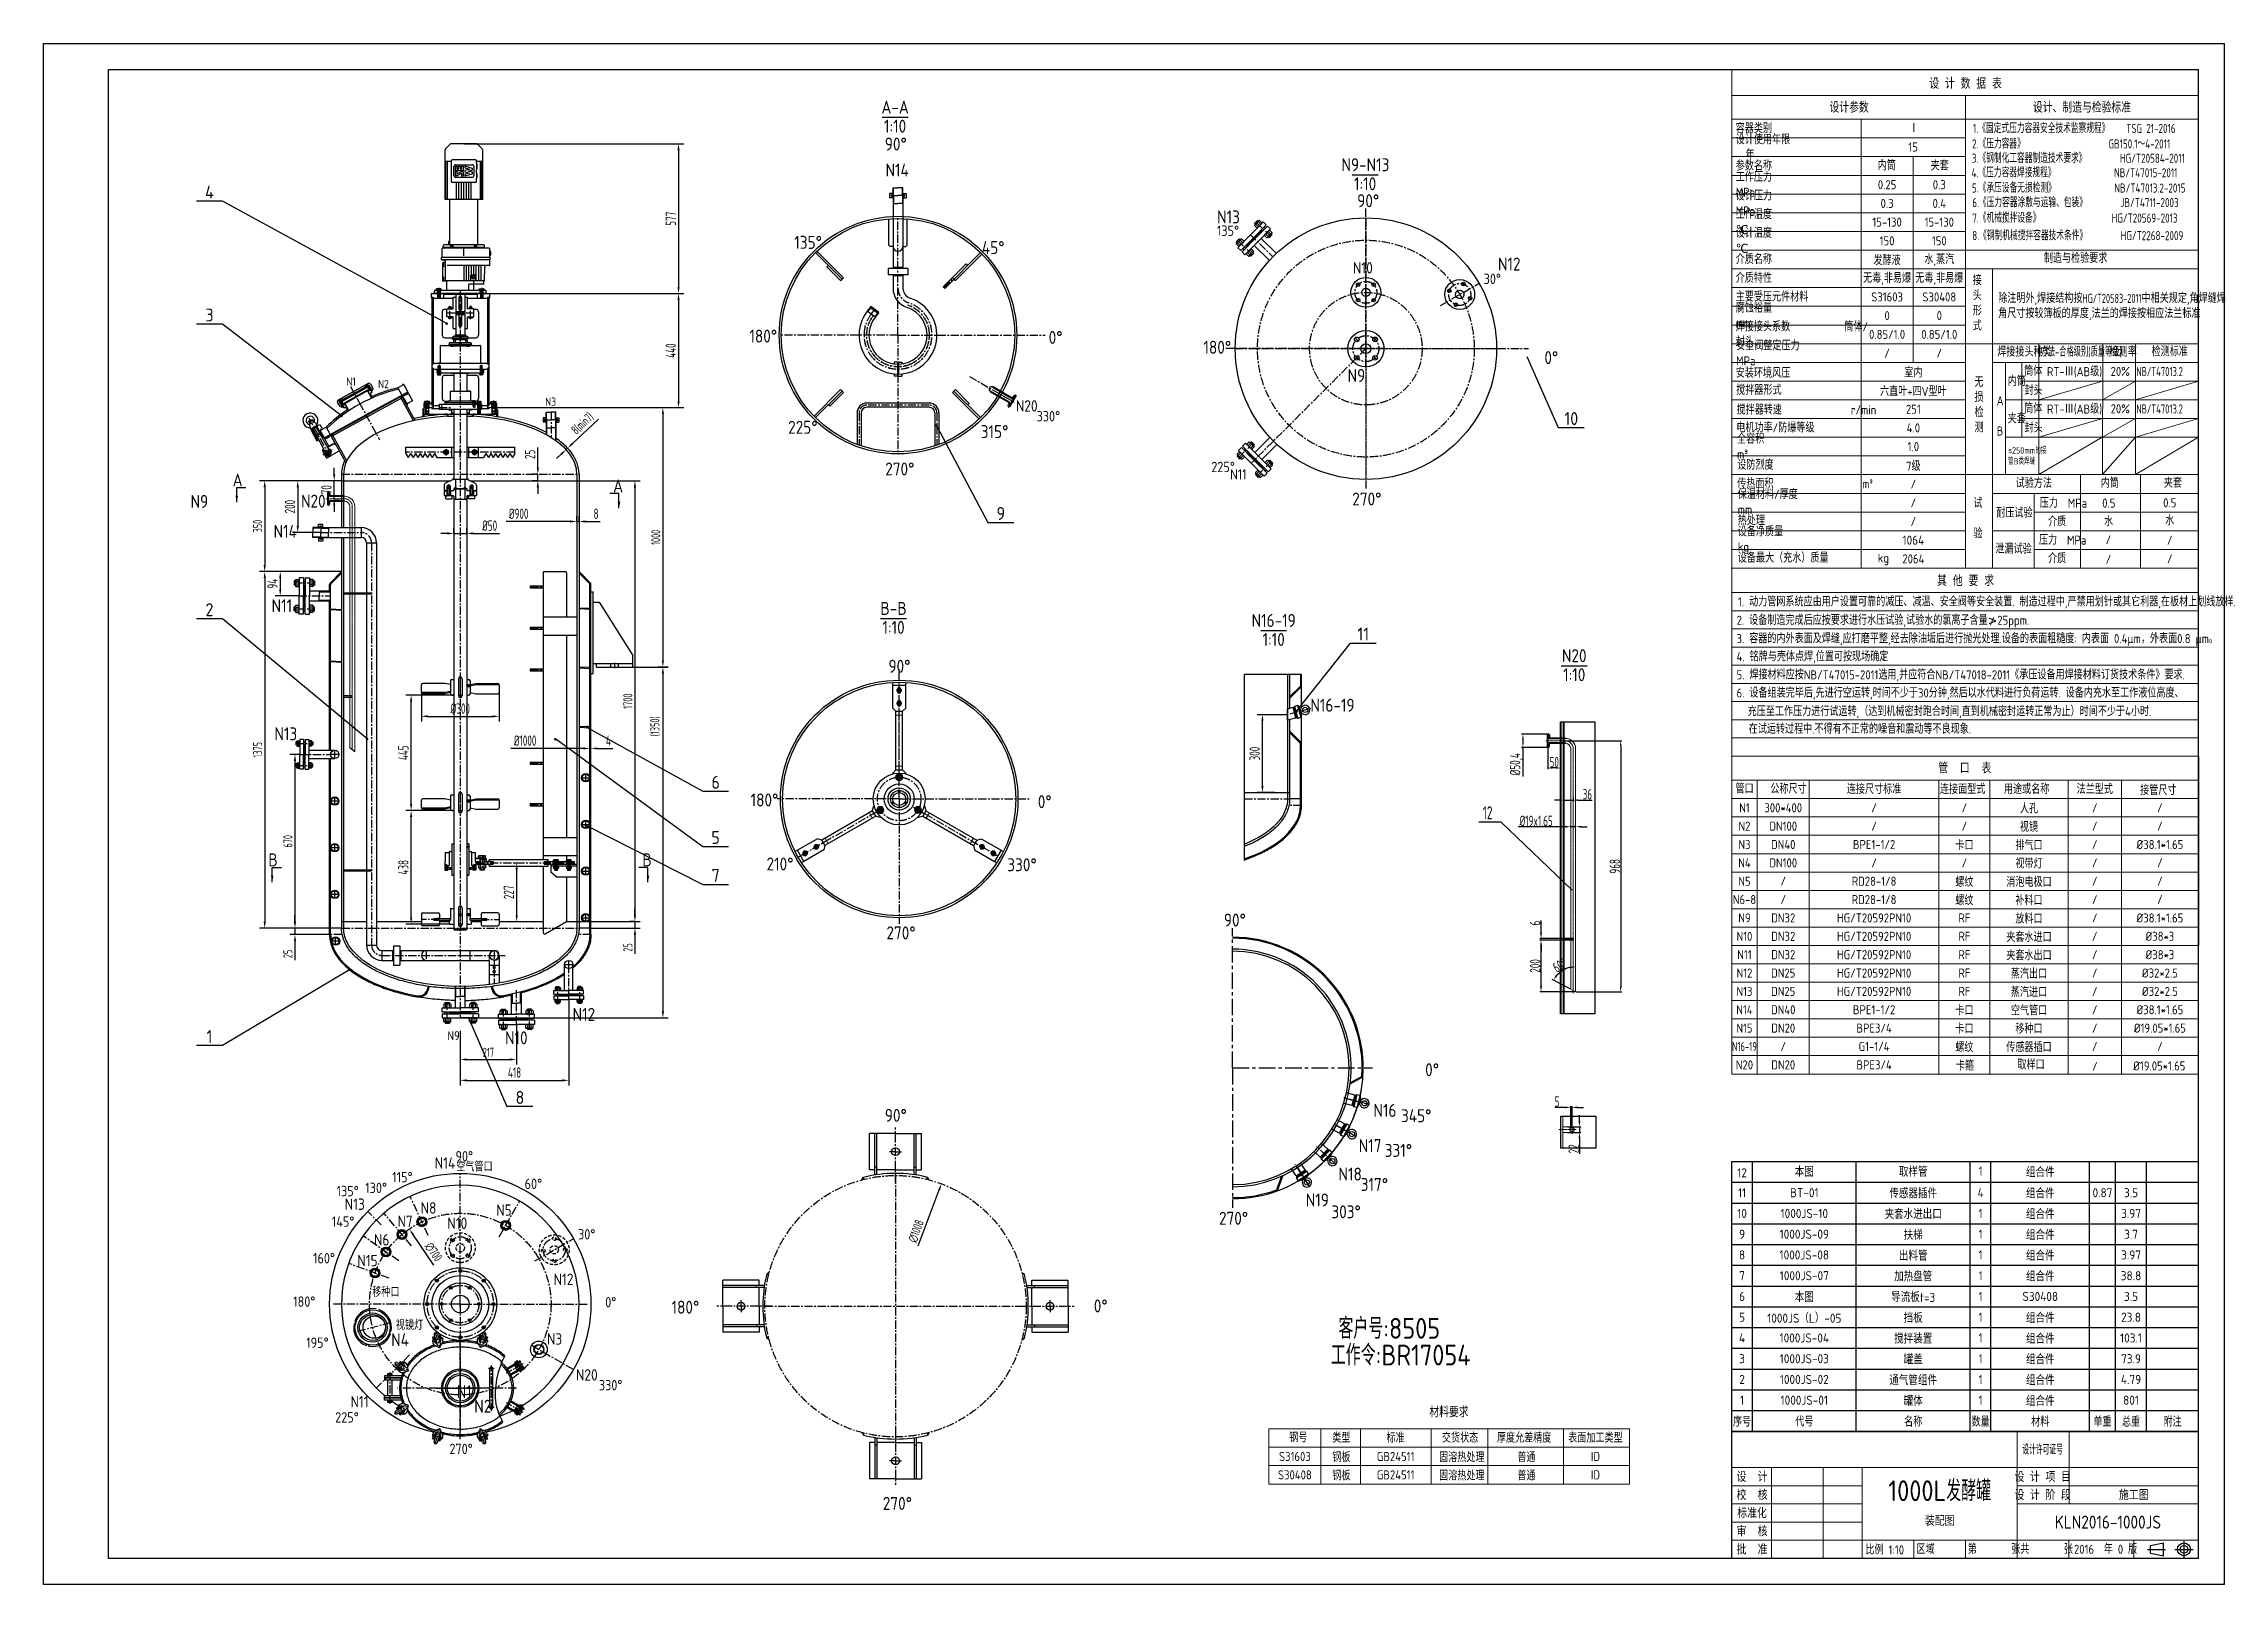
# Model space of a CAD drawing. Header units: millimetres. Extents: x 39049 to 47459, y -4270 to 1670.
import ezdxf
from ezdxf.enums import TextEntityAlignment as Align

# ---------------------------------------------------------------- set-up
doc = ezdxf.new("R2010")
doc.units = ezdxf.units.MM
for name, pattern in [('CENTER', [50.8, 31.75, -6.35, 6.35, -6.35]), ('CENTERX2', [4, 2.5, -0.5, 0.5, -0.5]), ('DASHED', [19.05, 12.7, -6.35])]:
    doc.linetypes.add(name, pattern=pattern)
for name, color, linetype in [('00', 4, 'Continuous'), ('1', 7, 'Continuous'), ('2', 2, 'DASHED'), ('3', 1, 'CENTER'), ('5剖面线层', 2, 'Continuous'), ('dim', 7, 'Continuous'), ('item', 7, 'Continuous'), ('LAYER2', 1, 'CENTER'), ('LAYER3', 4, 'Continuous'), ('LAYER4', 3, 'Continuous'), ('LAYER5', 7, 'Continuous')]:
    doc.layers.add(name, color=color, linetype=linetype)
for name, color, linetype, lineweight in [('A 粗实线', 7, 'Continuous', 40), ('CERT', 1, 'CENTERX2', 18), ('FULL', 7, 'Continuous', 40), ('J 标注尺寸', 3, 'Continuous', 30), ('LAYER1', 3, 'Continuous', 13), ('TXT', 4, 'Continuous', 18)]:
    doc.layers.add(name, color=color, linetype=linetype, lineweight=lineweight)
doc.styles.add('hz', font='gbenor.shx', dxfattribs={"bigfont": 'gbcbig.shx'})
doc.styles.get("Standard").update_dxf_attribs({"font": 'isocp.shx', "width": 0.707, "bigfont": 'hztxt.shx'})
doc.dimstyles.new('ISO-25', dxfattribs={"dimtxt": 2.5, "dimasz": 2.5, "dimexe": 1.25, "dimexo": 0.625, "dimtad": 1, "dimdsep": 46, "dimtxsty": 'Standard', "dimcen": 2.5, "dimadec": 0, "dimazin": 0, "dimtfac": 1, "dimtmove": 0, "dimatfit": 3, "dimfxl": 0, "dimarcsym": 0})
doc.dimstyles.new('ISO-25-6', dxfattribs={"dimtxt": 10, "dimasz": 10, "dimexe": 5, "dimexo": 2.5, "dimgap": 2.5, "dimtad": 1, "dimtxsty": 'Standard', "dimcen": 2.5, "dimclrd": 3, "dimclre": 3, "dimadec": 0, "dimazin": 0, "dimtfac": 1, "dimtmove": 0, "dimatfit": 3, "dimfxl": 0, "dimarcsym": 0})

msp = doc.modelspace()

# ---------------------------------------------------------------- texts
at = {"linetype": 'Continuous', "style": 'hz'}
for s, height, p in [('A-A', 50, (42333.2094, 1424.7218)), ('1:10', 50, (42333.2094, 1351.4545)), ('90%%D', 50, (42335.8835, 1282.5909)), ('N14', 50, (42341.2201, 1182.4592)), ('N9-N13', 50, (44146.9311, 1202.8595)), ('1:10', 50, (44145.8019, 1129.4506)), ('N13', 50, (43618.9349, 1001.6965)), ('90%%D', 50, (44157.6422, 1064.0308)), ('135%%D', 50, (41997.7107, 903.6988)), ('135%%D', 40, (43616.9797, 948.5892)), ('45%%D', 50, (42711.6078, 883.6053)), ('N12', 50, (44701.6262, 820.0937)), ('30%%D', 40, (44636.2792, 762.8361)), ('180%%D', 50, (41824.7185, 542.2074)), ('0%%D', 50, (42952.1776, 537.1572)), ('180%%D', 50, (43575.7249, 499.1518)), ('0%%D', 50, (44863.8635, 459.1463)), ('N1', 32, (40235.0516, 366.7717)), ('N2', 32, (40360.198, 357.4292)), ('N9', 50, (44112.0873, 390.2996)), ('N3', 32, (41004.7202, 289.4409)), ('330%%D', 40, (42924.1777, 233.3333)), ('225%%D', 50, (41977.4202, 190.529)), ('315%%D', 50, (42716.7487, 173.8999)), ('A', 50, (39797.6931, -12.426)), ('270%%D', 50, (42351.3788, 29.7729)), ('225%%D', 40, (43598.0596, 37.6619)), ('N11', 40, (43657.1883, 9.2392)), ('N9', 50, (39650.1108, -95.3272)), ('N20', 50, (40089.4729, -93.9496)), ('A', 50, (41265.0234, -35.6305)), ('270%%D', 50, (44152.5625, -85.8254)), ('N14', 50, (39981.1314, -210.4105)), ('N11', 50, (39968.1595, -497.33)), ('B-B', 50, (42327.2076, -507.6205)), ('1:10', 50, (42327.2076, -580.8878)), ('N16-19', 50, (43793.1555, -554.1045)), ('1:10', 50, (43793.1555, -627.3718)), ('N20', 50, (44952.239, -690.0055)), ('90%%D', 50, (42349.9526, -730.5523)), ('1:10', 50, (44952.239, -763.2728)), ('N16-19', 50, (44019.8339, -880.7673)), ('N13', 50, (39983.5201, -990.8856)), ('180%%D', 50, (41829.4138, -1246.1009)), ('0%%D', 50, (42910.1407, -1252.7426)), ('B', 50, (39934.2464, -1477.1601)), ('B', 50, (41376.8694, -1477.1601)), ('210%%D', 50, (41889.3776, -1493.0103)), ('330%%D', 50, (42822.5241, -1495.8741)), ('270%%D', 50, (42356.0741, -1758.5355)), ('90%%D', 50, (43643.5082, -1709.0336)), ('N12', 50, (41132.9118, -2072.5768)), ('N10', 50, (40872.3542, -2163.0813)), ('0%%D', 50, (44403.9776, -2286.3164)), ('90%%D', 50, (42335.9199, -2462.1014)), ('N16', 50, (44222.2262, -2442.9783)), ('345%%D', 50, (44342.7871, -2463.3752)), ('90%%D', 40, (40671.6412, -2619.7987)), ('N17', 50, (44164.9053, -2578.688)), ('331%%D', 50, (44274.0843, -2597.1339)), ('115%%D', 40, (40433.1849, -2700.068)), ('N18', 50, (44088.1236, -2688.3439)), ('135%%D', 40, (40222.1344, -2753.8327)), ('130%%D', 40, (40331.7979, -2741.4254)), ('60%%D', 40, (40938.3322, -2726.0504)), ('N19', 50, (43961.4863, -2788.2087)), ('317%%D', 50, (44181.5949, -2728.3895)), ('145%%D', 40, (40204.5468, -2871.7012)), ('270%%D', 50, (43638.4285, -2858.8898)), ('303%%D', 50, (44072.4573, -2833.7637)), ('30%%D', 40, (41143.9401, -2920.5646)), ('160%%D', 40, (40130.9033, -3012.8686)), ('180%%D', 40, (40054.747, -3180.028)), ('0%%D', 40, (41236.7375, -3182.5833)), ('180%%D', 50, (41524.4829, -3201.6131)), ('0%%D', 50, (43126.1963, -3196.7554)), ('客户号:8505', 80, (44238.9404, -3278.9195)), ('195%%D', 40, (40105.403, -3338.5156)), ('N4', 50, (40424.1347, -3327.1863)), ('工作令:BR17054', 80, (44282.8166, -3382.0675)), ('N1', 50, (40671.5411, -3527.0255)), ('330%%D', 40, (41236.2191, -3502.1958)), ('225%%D', 40, (40219.3565, -3626.3318)), ('N2', 50, (40743.1031, -3583.3137)), ('270%%D', 40, (40659.5074, -3748.0952)), ('270%%D', 50, (42342.0414, -3958.1946))]:
    msp.add_text(s, height=height, dxfattribs=at).set_placement(p, align=Align.MIDDLE)
at = {"lineweight": 15, "style": 'hz'}
for s, p in [('0.25', (46158.7393, 1125.854)), ('0.3', (46360.0108, 1125.854)), ('0.3', (46158.7393, 1053.7339)), ('0.4', (46360.0108, 1053.7339)), ('15-130', (46158.7393, 981.6138)), ('150', (46158.7393, 909.4937)), ('15-130', (46360.0108, 981.6138)), ('150', (46360.0108, 909.4937)), ('发酵液', (46158.7393, 837.3736)), ('水,蒸汽', (46360.0108, 837.3736)), ('无毒,非易爆', (46158.7393, 765.2535)), ('无毒,非易爆', (46360.0108, 765.2535)), ('S31603', (46158.7393, 693.1334)), ('S30408', (46360.0108, 693.1334)), ('0', (46158.7393, 621.0133)), ('0', (46360.0108, 621.0133)), ('0.85/1.0', (46158.7393, 548.8932)), ('0.85/1.0', (46360.0108, 548.8932)), ('/', (46158.7393, 476.773)), ('室内', (46260.0108, 404.6529)), ('/', (46360.0108, 476.773)), ('六直叶+四V型叶', (46260.0108, 332.5328)), ('251', (46260.0108, 260.4127)), ('4.0', (46260.0108, 188.2926)), ('1.0', (46260.0108, 116.1725)), ('7级', (46260.0108, 44.0524)), ('/', (46260.0108, -28.0677)), ('/', (46260.0108, -100.1878)), ('/', (46260.0108, -172.3079)), ('2064', (46260.0108, -316.5482)), ('N1', (45608.7233, -1276.2569)), ('300*400', (45758.149, -1276.2569)), ('/', (46108.5731, -1276.2569)), ('/', (46456.8391, -1276.2569)), ('人孔', (46705.9375, -1276.2569)), ('/', (46959.5772, -1276.2569)), ('/', (47210.7644, -1276.2569)), ('N2', (45608.7233, -1347.0461)), ('DN100', (45758.149, -1347.0461)), ('/', (46108.5731, -1347.0461)), ('/', (46456.8391, -1347.0461)), ('视镜', (46705.9375, -1347.0461)), ('/', (46959.5772, -1347.0461)), ('/', (47210.7644, -1347.0461)), ('N3', (45608.7233, -1417.8354)), ('DN40', (45758.149, -1417.8354)), ('BPE1-1/2', (46108.5731, -1417.8354)), ('卡口', (46456.8391, -1417.8354)), ('排气口', (46705.9375, -1417.8354)), ('/', (46959.5772, -1417.8354)), ('%%C38.1*1.65', (47210.7644, -1417.8354)), ('N4', (45608.7233, -1488.6246)), ('DN100', (45758.1489, -1488.6246)), ('/', (46108.573, -1488.6246)), ('/', (46456.839, -1488.6246)), ('视带灯', (46705.9374, -1488.6246)), ('/', (46959.5771, -1488.6246)), ('/', (47210.7643, -1488.6246)), ('N5', (45608.7233, -1559.4138)), ('/', (45758.149, -1559.4138)), ('RD28-1/8', (46108.5731, -1559.4138)), ('螺纹', (46456.8391, -1559.4138)), ('消泡电极口', (46705.9375, -1559.4138)), ('/', (46959.5772, -1559.4138)), ('/', (47210.7644, -1559.4138)), ('N6-8', (45608.7233, -1630.2031)), ('/', (45758.149, -1630.2031)), ('RD28-1/8', (46108.5731, -1630.2031)), ('螺纹', (46456.8391, -1630.2031)), ('放料口', (46705.9375, -1700.9923)), ('补料口', (46705.9375, -1630.2031)), ('/', (46959.5772, -1630.2031)), ('/', (47210.7644, -1630.2031)), ('N10', (45608.7233, -1771.7815)), ('N9', (45608.7233, -1700.9923)), ('DN32', (45758.149, -1700.9923)), ('DN32', (45758.149, -1771.7815)), ('HG/T20592PN10', (46108.5731, -1700.9923)), ('HG/T20592PN10', (46108.5731, -1771.7815)), ('RF', (46456.8391, -1700.9923)), ('RF', (46456.8391, -1771.7815)), ('夹套水进口', (46705.9375, -1771.7815)), ('/', (46959.5772, -1700.9923)), ('/', (46959.5772, -1771.7815)), ('%%C38.1*1.65', (47210.7644, -1700.9923)), ('%%C38*3', (47210.7644, -1771.7815)), ('N11', (45608.7233, -1842.5708)), ('DN32', (45758.149, -1842.5708)), ('HG/T20592PN10', (46108.5731, -1842.5708)), ('RF', (46456.8391, -1842.5708)), ('夹套水出口', (46705.9375, -1842.5708)), ('/', (46959.5772, -1842.5708)), ('%%C38*3', (47210.7644, -1842.5708)), ('N12', (45608.7233, -1913.36)), ('DN25', (45758.149, -1913.36)), ('HG/T20592PN10', (46108.5731, -1913.36)), ('RF', (46456.8391, -1913.36)), ('蒸汽出口', (46705.9375, -1913.36)), ('/', (46959.5772, -1913.36)), ('%%C32*2.5', (47210.7644, -1913.36)), ('N13', (45608.7233, -1984.1492)), ('DN25', (45758.149, -1984.1492)), ('HG/T20592PN10', (46108.5731, -1984.1492)), ('RF', (46456.8391, -1984.1492)), ('蒸汽进口', (46705.9375, -1984.1492)), ('/', (46959.5772, -1984.1492)), ('%%C32*2.5', (47210.7644, -1984.1492)), ('N14', (45608.7233, -2054.9385)), ('DN40', (45758.149, -2054.9385)), ('BPE1-1/2', (46108.5731, -2054.9385)), ('卡口', (46456.8391, -2054.9385)), ('空气管口', (46705.9375, -2054.9385)), ('/', (46959.5772, -2054.9385)), ('%%C38.1*1.65', (47210.7644, -2054.9385)), ('N9', (40630.5187, -2154.8495)), ('N15', (45608.7233, -2125.7277)), ('DN20', (45758.149, -2125.7277)), ('/', (45758.1484, -2196.517)), ('BPE3/4', (46108.5731, -2125.7277)), ('G1-1/4', (46108.5724, -2196.517)), ('螺纹', (46456.8385, -2196.517)), ('卡口', (46456.8391, -2125.7277)), ('传感器插口', (46705.9369, -2196.517)), ('移种口', (46705.9375, -2125.7277)), ('/', (46959.5766, -2196.517)), ('/', (46959.5772, -2125.7277)), ('%%C19.05*1.65', (47210.7644, -2125.7277)), ('/', (47210.7637, -2196.517)), ('N20', (45608.7233, -2267.3062)), ('DN20', (45758.149, -2267.3062)), ('BPE3/4', (46108.5731, -2267.3062)), ('卡箍', (46458.9773, -2267.5157)), ('取样口', (46713.9467, -2263.5483)), ('/', (46960.0268, -2273.4666)), ('%%C19.05*1.65', (47208.4458, -2271.4829)), ('空气管口', (40711.1191, -2656.7444)), ('移种口', (40369.1698, -3140.4233)), ('视镜灯', (40460.4591, -3267.5184)), ('S31603', (43874.8612, -3777.1425)), ('钢板', (44054.1645, -3777.1425)), ('GB24511', (44263.362, -3777.1425)), ('固溶热处理', (44518.7944, -3777.1425)), ('普通', (44767.8928, -3777.1425)), ('ID', (45034.0008, -3777.1425)), ('S30408', (43874.8612, -3847.9317)), ('钢板', (44054.1645, -3847.9317)), ('GB24511', (44263.362, -3847.9317)), ('固溶热处理', (44518.7944, -3847.9317)), ('普通', (44767.8928, -3847.9317)), ('ID', (45034.0008, -3847.9317))]:
    msp.add_text(s, height=35, dxfattribs=at).set_placement(p, align=Align.MIDDLE)
at = {"color": 4, "lineweight": 15, "style": 'hz'}
for s, p in [('N10', (44137.1779, 805.3534)), ('N10', (44137.1779, 805.3534)), ('N20', (42840.9621, 273.0187)), ('N14', (40597.5631, -2645.7091)), ('N13', (40249.5384, -2804.5398)), ('N7', (40443.4168, -2870.3274)), ('N8', (40533.8754, -2818.9901)), ('N10', (40644.8388, -2878.0473)), ('N5', (40824.7538, -2827.334)), ('N6', (40353.388, -2941.9715)), ('N15', (40298.5059, -3022.0374)), ('N12', (41054.4437, -3094.1739)), ('N3', (41019.9497, -3324.0562)), ('N20', (41144.4429, -3462.5104)), ('N11', (40267.819, -3565.8759))]:
    msp.add_text(s, height=44, dxfattribs=at).set_placement(p, align=Align.MIDDLE)
at = {"lineweight": 15, "style": 'hz'}
for s, p in [('安装环境风压', (45575.2179, 381.9381)), ('搅拌器形式', (45576.7271, 316.1268)), ('搅拌器转速              r/min', (45578.0937, 240.1696)), ('电机功率/防爆等级', (45577.2679, 171.1809)), ('设防烈度', (45580.8888, 27.5038)), ('传热面积                  m² ', (45580.8888, -44.6163)), ('1. 动力管网系统应由用户设置可靠的减压、减温、安全阀等安全装置. 制造过程中,严禁用划针或其它利器,在板材上划线放样.', (45583.9834, -499.6477)), ('2. 设备制造完成后应按要求进行水压试验,试验水的氯离子含量≯25ppm.', (45578.5202, -570.8417)), ('3. 容器的内外表面及焊缝,应打磨平整,经去除油垢后进行抛光处理.设备的表面粗糙度: 内表面 0.4μm，外表面0.8 μm。 ', (45578.1893, -641.5213)), ('4. 铭牌与壳体点焊,位置可按现场确定 ', (45578.2804, -711.1888)), ('5. 焊接材料应按NB/T47015-2011选用,并应符合NB/T47018-2011《承压设备用焊接材料订货技术条件》要求. ', (45578.2804, -781.1888)), ('6. 设备组装完毕后,先进行空运转,时间不少于30分钟,然后以水代料进行负荷运转. 设备内充水至工作液位高度、', (45578.2808, -851.1888)), ('充压至工作压力进行试运转,（达到机械密封跑合时间,直到机械密封运转正常为止）时间不少于4小时.', (45620.9949, -922.6642)), ('在试运转过程中.不得有不正常的噪音和震动等不良现象.', (45625.1229, -990.2876))]:
    msp.add_text(s, height=35, dxfattribs=at).set_placement(p)
at = {"color": 0, "ltscale": 7}
msp.add_text('1064', height=35, dxfattribs=at).set_placement((46260.0108, -244.4281), align=Align.MIDDLE)
at = {"lineweight": 15, "style": 'hz', "width": 0.8}
msp.add_text('N16-19', height=35, dxfattribs=at).set_placement((45608.7233, -2196.517), align=Align.MIDDLE)
at = {"color": 0, "linetype": 'Continuous', "style": 'hz'}
for s, p in [('序号', (45599.4112, -3640.2571)), ('代号', (45839.4112, -3640.2571)), ('名称', (46259.4112, -3640.2571)), ('数量', (46519.4112, -3640.2571)), ('材料', (46749.4112, -3640.2571)), ('单重', (46989.4112, -3640.2571)), ('总重', (47099.4112, -3640.2571)), ('附注', (47259.4112, -3640.2571))]:
    msp.add_text(s, height=35, dxfattribs=at).set_placement(p, align=Align.MIDDLE)
at = {"lineweight": 15, "style": 'hz'}
for s, insert, char_height, width, attachment_point in [('设 计 数 据 表', (46461.2822, 1516.4546), 42, 1796.342154, 5), ('设计参数', (46012.1967, 1424.3345), 42, 898.171077, 5), ('设计、制造与检验标准', (46910.3678, 1424.3345), 42, 898.171077, 5), ('容器类别', (45574.9371, 1342.2144), 35, 470.992559, 4), ('Ⅰ', (46261.9114, 1343.2398), 35, 203.276265, 5), ('{\\W0.85;1.《固定式压力容器安全技术监察规程》    TSG 21-2016}', (46490.2551, 1360.3849), 35, 1006.65, 1), ('设计使用年限                年', (45574.9371, 1270.0943), 35, 470.992559, 4), ('15', (46259.1969, 1271.1197), 35, 203.276265, 5), ('{\\W0.85;2.《压力容器》                    GB150.1～4-2011}', (46486.5552, 1300.6296), 35, 1006.65, 1), ('参数名称', (45574.9371, 1197.9742), 35, 470.992559, 4), ('内筒', (46157.1869, 1198.9996), 35, 203.276265, 5), ('夹套', (46361.6121, 1198.1918), 35, 187.697376, 5), ('{\\W0.85;4.《压力容器焊接规程》              NB/T47015-2011}', (46484.3352, 1189.4655), 35, 1006.65, 1), ('{\\W0.85;3.《钢制化工容器制造技术要求》        HG/T20584-2011}', (46485.8152, 1245.3107), 35, 1006.65, 1), ('工作压力                 MPa', (45574.9371, 1125.854), 35, 470.992559, 4), ('{\\W0.85;5.《承压设备无损检测》              NB/T47013.2-2015}', (46485.9344, 1130.5718), 35, 1006.65, 1), ('设计压力                 MPa', (45574.9371, 1053.7339), 35, 491.922405, 4), ('{\\W0.85;7.《机械搅拌设备》                 HG/T20569-2013}', (46487.1398, 1014.7397), 35, 1006.65, 1), ('{\\W0.85;6.《压力容器涂敷与运输、包装》        JB/T4711-2003}', (46487.1398, 1074.4918), 35, 1006.65, 1), ('设计温度                   ℃', (45574.9371, 909.4937), 35, 491.922402, 4), ('工作温度                   ℃', (45574.9371, 981.6138), 35, 491.922405, 4), ('{\\W0.85;8.《钢制机械搅拌容器技术条件》        HG/T2268-2009}', (46487.1398, 947.0207), 35, 1006.65, 1), ('介质名称', (45574.9371, 837.3736), 35, 470.992559, 4), ('制造与检验要求', (46763.1625, 859.7241), 35, 1006.65, 1), ('介质特性', (45574.9371, 765.2535), 35, 470.992559, 4), ('接\\P头\\P形\\P式', (46489.0532, 668.9128), 35, 470.992559, 4), ('主要受压元件材料', (45574.9371, 693.1334), 35, 470.992559, 4), ('除注明外,焊接结构按{\\W0.65;HG/T20583-2011}中相关规定,角焊缝焊角尺寸按较簿板的厚度,法兰的焊接按相应法兰标准', (46587.0982, 654.3725), 35, 739.31418, 4), ('腐蚀裕量                  mm', (45574.9371, 621.0133), 35, 470.992559, 4), ('焊接接头系数           筒体/封头 ', (45574.9371, 548.8932), 35, 519.889846, 4), ('安全阀整定压力             MPa', (45576.4179, 475.9205), 35, 519.889846, 4), ('焊接接头种类 ', (46583.5723, 480.7797), 35, 418.660052, 4), ('筒体', (46687.4369, 406.7815), 35, 470.992559, 4), ('{\\W0.8;方法-合格级别(质量等级)}', (46750.2235, 479.4664), 35, 418.660052, 4), ('RT-Ⅲ(AB级)', (46775.1461, 403.3697), 35, 470.992559, 4), ('检测率', (47016.6959, 480.7797), 35, 418.660052, 4), ('20%', (47020.687, 406.1055), 35, 470.992559, 4), ('{\\W0.8;NB/T47013.2}', (47119.6892, 405.592), 35, 388.888889, 4), ('检测标准', (47178.7784, 482.1963), 35, 418.660052, 4), ('无\\P损\\P检\\P测', (46495.7199, 276.5691), 35, 470.992559, 4), ('内筒', (46623.5723, 367.6695), 35, 470.992559, 4), ('封头', (46688.548, 332.4392), 35, 470.992559, 4), ('A\\P\\PB', (46581.3005, 234.6014), 35, 433.344251, 4), ('筒体', (46687.4369, 262.5413), 35, 418.660052, 4), ('RT-Ⅲ(AB级)', (46775.1461, 259.1295), 35, 470.992559, 4), ('20%', (47020.687, 261.8652), 35, 470.992559, 4), ('{\\W0.8;NB/T47013.2}', (47119.6892, 261.3517), 35, 388.888889, 4), ('夹套', (46623.5723, 223.4293), 35, 418.660052, 4), ('封头', (46688.548, 188.199), 35, 470.992559, 4), ('全容积                    m³', (45580.1054, 116.1725), 35, 491.922405, 4), ('{\\H0.7143x;\\W0.85;≤250mm的接\\P管B类焊缝\\H1.4x; }  ', (46625.0848, 80.3055), 35, 384.782192, 4), ('保温材料/厚度              mm', (45582.6661, -97.267), 35, 491.922405, 4), ('试\\P\\P验', (46491.5132, -160.8365), 35, 470.992559, 4), (' 试验方法', (46635.778, -25.6184), 35, 470.992559, 4), ('    压力  MPa', (46671.5739, -102.1943), 35, 470.992559, 4), ('内筒', (46982.4745, -24.9947), 35, 470.992559, 4), ('0.5', (47248.6804, -100.6039), 35, 470.992559, 5), ('夹套', (47226.0888, -25.0241), 35, 470.992559, 4), ('热处理', (45582.6661, -169.3872), 35, 491.922405, 4), ('耐压试验', (46579.691, -140.0742), 35, 470.992559, 4), ('  介质', (46741.61, -173.602), 35, 470.992559, 4), ('0.5', (47013.707, -101.7412), 35, 470.992559, 5), ('水', (47013.0128, -173.2041), 35, 470.992559, 5), ('水', (47248.6804, -169.3802), 35, 470.992559, 5), ('设备净质量                 kg', (45582.8562, -246.4815), 35, 491.922405, 4), ('    压力  MPa', (46668.4131, -244.7679), 35, 470.992559, 4), ('/', (47012.1509, -242.7232), 35, 470.992559, 5), ('/', (47248.6804, -244.9587), 35, 470.992559, 5), ('设备最大（充水）质量          kg', (45582.8562, -318.6016), 35, 651.679476, 4), ('泄漏试验', (46576.3577, -278.8611), 35, 470.992559, 4), ('  介质', (46741.61, -315.8242), 35, 470.992559, 4), ('/', (47012.1509, -318.3311), 35, 470.992559, 5), ('/', (47248.6804, -316.9643), 35, 470.992559, 5), ('其 他 要 求', (46461.2822, -400.7884), 42, 1796.342154, 5), ('管  口  表', (46458.401, -1123.0677), 42, 1796.342154, 5), ('管口', (45609.1326, -1185.8641), 35, 97.803928, 2), ('公称尺寸', (45708.3403, -1186.377), 35, 513.916334, 1), ('连接尺寸标准', (46108.5731, -1205.4693), 35, 500.619133, 5), ('连接面型式', (46450.0995, -1205.4693), 35, 195.912906, 5), ('用途或名称', (46696.9514, -1205.4676), 35, 302.283881, 5), ('法兰型式', (46959.5772, -1205.4693), 35, 204.995524, 5), ('接管尺寸', (47204.5885, -1209.2321), 35, 304.675158, 5), ('材料要求', (44468.8979, -3605.288), 42, 1796.342154, 5), ('钢号', (43853.07, -3687.2626), 35, 513.916334, 1), ('类型', (44054.1645, -3706.3549), 35, 500.619133, 5), ('标准', (44263.362, -3706.3549), 35, 500.619133, 5), ('交货状态', (44512.0548, -3706.3549), 35, 195.912906, 5), ('厚度允差精度', (44758.9067, -3706.3532), 35, 302.283881, 5), ('表面加工类型', (45034.0008, -3706.3549), 35, 204.995524, 5)]:
    msp.add_mtext(s, dxfattribs=dict(at, insert=insert, char_height=char_height, width=width, attachment_point=attachment_point))
at = {"linetype": 'Continuous', "attachment_point": 5, "style": 'hz'}
for s, insert, char_height, width in [('{\\W0.65;设计许可证号}', (46758.6474, -3750.2571), 40, 349.69518), ('设  计', (45637.9588, -3855.2571), 40, 349.69518), ('1000L发酵罐', (46361.4855, -3909.3982), 80, 598.780719), ('设 计 项 目', (46758.6474, -3855.2571), 40, 349.69518), ('校  核', (45637.9588, -3925.2571), 40, 349.69518), ('设 计 阶 段', (46758.6474, -3925.2571), 40, 349.69518), ('施工图', (47109.9614, -3925.2571), 40, 498.983932), ('标准化', (45637.9588, -3995.2571), 40, 349.69518), ('装配图', (46361.4855, -4024.7945), 40, 349.69518), ('批  准', (45637.9588, -4135.2571), 40, 349.69518), ('审  核', (45637.9588, -4065.2571), 40, 349.69518)]:
    msp.add_mtext(s, dxfattribs=dict(at, insert=insert, char_height=char_height, width=width))
at = {"color": 7, "style": 'hz'}
for s, insert, char_height, width, attachment_point in [('KLN2016-1000JS', (47010.1646, -4030.2571), 50, 698.577505, 5), ('比例 1:10', (46075.2274, -4137.4793), 35, 299.593573, 4), ('区域', (46271.7633, -4135.2571), 35, 299.593573, 4), ('第       张', (46469.9168, -4135.2571), 35, 299.593573, 4), ('共       张', (46672.3891, -4135.2571), 35, 299.593573, 4), (' 2016  年 0 版 ', (46860.4694, -4135.2571), 35, 299.593573, 4)]:
    msp.add_mtext(s, dxfattribs=dict(at, insert=insert, char_height=char_height, width=width, attachment_point=attachment_point))
at = {"layer": 'item', "color": 7, "ltscale": 10}
for s, p in [('4', (39689.1145, 1097.5127)), ('3', (39689.1145, 623.477)), ('10', (44940.7965, 224.4119)), ('9', (42740.7784, -141.5497)), ('2', (39689.1145, -512.6915)), ('11', (44138.7611, -606.314)), ('6', (41641.0988, -1177.803)), ('5', (41641.0988, -1390.7654)), ('7', (41641.0988, -1536.6869)), ('1', (39689.1145, -2158.3589)), ('8', (40886.3782, -2392.9788))]:
    msp.add_text(s, height=50, dxfattribs=at).set_placement(p, align=Align.MIDDLE)
at = {"layer": 'item', "color": 0, "linetype": 'Continuous', "ltscale": 10}
for s, p in [('12', (45599.4112, -2683.4141)), ('本图', (45839.4112, -2676.9377)), ('取样管', (46259.4112, -2676.9377)), ('1', (46519.4112, -2676.9377)), ('组合件', (46749.4112, -2678.5401)), ('11', (45599.4112, -2760.2571)), ('BT-01', (45839.4112, -2760.2571)), ('传感器插件', (46259.4112, -2760.2571)), ('4', (46519.4112, -2760.2571)), ('组合件', (46749.4112, -2760.2571)), ('0.87', (46989.4112, -2760.2571)), ('3.5', (47099.4112, -2760.2571)), ('10', (45599.4112, -2840.2571)), ('1000JS-10', (45839.4112, -2840.2571)), ('夹套水进出口', (46259.4112, -2840.2571)), ('1', (46519.4112, -2840.2571)), ('组合件', (46749.4112, -2840.2571)), ('3.97', (47099.4112, -2840.2571)), ('9', (45599.4112, -2920.2571)), ('1000JS-09', (45839.4112, -2920.2571)), ('扶梯', (46259.4112, -2920.2571)), ('1', (46519.4112, -2920.2571)), ('组合件', (46749.4112, -2920.2571)), ('3.7', (47099.4112, -2920.2571)), ('8', (45599.4112, -3000.2571)), ('1000JS-08', (45839.4112, -3000.2571)), ('出料管', (46259.4112, -3000.2571)), ('1', (46519.4112, -3000.2571)), ('组合件', (46749.4112, -3000.2571)), ('3.97', (47099.4112, -3000.2571)), ('7', (45599.4112, -3080.2571)), ('1000JS-07', (45839.4112, -3080.2571)), ('加热盘管', (46259.4112, -3080.2571)), ('1', (46519.4112, -3080.2571)), ('组合件', (46749.4112, -3080.2571)), ('38.8', (47099.4112, -3080.2571)), ('6', (45599.4112, -3160.2571)), ('本图', (45839.4112, -3160.2571)), ('导流板t=3', (46259.4112, -3160.2571)), ('1', (46519.4112, -3160.2571)), ('S30408', (46749.4112, -3160.2571)), ('3.5', (47099.4112, -3160.2571)), ('5', (45599.4112, -3240.2571)), ('1000JS（L）-05', (45839.4112, -3240.2571)), ('挡板', (46259.4112, -3240.2571)), ('1', (46519.4112, -3240.2571)), ('组合件', (46749.4112, -3240.2571)), ('23.8', (47099.4112, -3240.2571)), ('4', (45599.4112, -3320.2571)), ('1000JS-04', (45839.4112, -3320.2571)), ('搅拌装置', (46259.4112, -3320.2571)), ('1', (46519.4112, -3320.2571)), ('组合件', (46749.4112, -3320.2571)), ('103.1', (47099.4112, -3320.2571)), ('3', (45599.4112, -3400.2571)), ('1000JS-03', (45839.4112, -3400.2571)), ('罐盖', (46259.4112, -3400.2571)), ('1', (46519.4112, -3400.2571)), ('组合件', (46749.4112, -3400.2571)), ('73.9', (47099.4112, -3400.2571)), ('2', (45599.4112, -3480.2571)), ('1000JS-02', (45839.4112, -3480.2571)), ('通气管组件', (46259.4112, -3480.2571)), ('1', (46519.4112, -3480.2571)), ('组合件', (46749.4112, -3480.2571)), ('4.79', (47099.4112, -3480.2571)), ('1', (45599.4112, -3560.2571)), ('1000JS-01', (45839.4112, -3560.2571)), ('罐体', (46259.4112, -3560.2571)), ('1', (46519.4112, -3560.2571)), ('组合件', (46749.4112, -3560.2571)), ('801', (47099.4112, -3560.2571))]:
    msp.add_text(s, height=35, dxfattribs=at).set_placement(p, align=Align.MIDDLE)
at = {"layer": 'TXT', "linetype": 'Continuous', "insert": (44599.415, -1270.3217), "char_height": 50, "width": 68.86, "attachment_point": 1}
msp.add_mtext('12', dxfattribs=at)

# ---------------------------------------------------------------- blocks, each defined once
blk = doc.blocks.new('*D47')
at = {"color": 0, "lineweight": -2, "ltscale": 10, "transparency": 16777216}
for p, q in [((40198.3, -15.3), (40009.5, -15.3)), ((40029.5, -40.3), (40029.5, -190.3)), ((40088.3, -215.3), (40009.5, -215.3))]:
    blk.add_line(p, q, dxfattribs=at)
at = {"color": 0, "ltscale": 10, "transparency": 16777216}
for points in [[(40025.4, -40.3), (40033.7, -40.3), (40029.5, -15.3)], [(40025.4, -190.3), (40033.7, -190.3), (40029.5, -215.3)]]:
    blk.add_solid(points, dxfattribs=at)
at = {"layer": 'DEFPOINTS', "color": 0, "ltscale": 10, "transparency": 16777216}
for p in [(40198.3, -15.3), (40029.5, -215.3), (40088.3, -215.3)]:
    blk.add_point(p, dxfattribs=at)
at = {"color": 0, "ltscale": 10, "transparency": 16777216, "insert": (39999.5, -115.3), "char_height": 40, "attachment_point": 5, "rotation": 90}
blk.add_mtext('200', dxfattribs=at)
blk = doc.blocks.new('*D48')
at = {"color": 0, "lineweight": -2, "ltscale": 10, "transparency": 16777216}
for p, q in [((41074.6, -2015.5), (41074.6, -2347.1)), ((40656.3, -2136.3), (40656.3, -2347.1)), ((40681.3, -2327.1), (41049.6, -2327.1))]:
    blk.add_line(p, q, dxfattribs=at)
at = {"color": 0, "ltscale": 10, "transparency": 16777216}
for points in [[(40681.3, -2323), (40681.3, -2331.3), (40656.3, -2327.1)], [(41049.6, -2323), (41049.6, -2331.3), (41074.6, -2327.1)]]:
    blk.add_solid(points, dxfattribs=at)
at = {"layer": 'DEFPOINTS', "color": 0, "ltscale": 10, "transparency": 16777216}
for p in [(41074.6, -2015.5), (40656.3, -2136.3), (41074.6, -2327.1)]:
    blk.add_point(p, dxfattribs=at)
at = {"color": 0, "ltscale": 10, "transparency": 16777216, "insert": (40865.5, -2297.1), "char_height": 40, "attachment_point": 5}
blk.add_mtext('418', dxfattribs=at)
blk = doc.blocks.new('*D49')
at = {"color": 0, "lineweight": -2, "ltscale": 10, "transparency": 16777216}
for p, q in [((40198.3, -365.5), (39942, -365.5)), ((39962, -390.5), (39962, -434.5)), ((40033.1, -459.5), (39942, -459.5))]:
    blk.add_line(p, q, dxfattribs=at)
at = {"color": 0, "ltscale": 10, "transparency": 16777216}
for points in [[(39957.9, -390.5), (39966.2, -390.5), (39962, -365.5)], [(39957.9, -434.5), (39966.2, -434.5), (39962, -459.5)]]:
    blk.add_solid(points, dxfattribs=at)
at = {"layer": 'DEFPOINTS', "color": 0, "ltscale": 10, "transparency": 16777216}
for p in [(40198.3, -365.5), (39962, -459.5), (40033.1, -459.5)]:
    blk.add_point(p, dxfattribs=at)
at = {"color": 0, "ltscale": 10, "transparency": 16777216, "insert": (39932, -412.5), "char_height": 40, "attachment_point": 5, "rotation": 90}
blk.add_mtext('94', dxfattribs=at)
blk = doc.blocks.new('*D50')
at = {"layer": 'DEFPOINTS', "color": 0, "ltscale": 10, "transparency": 16777216}
for p in [(40656.3, -172.6), (41106.3, -172.6), (41106.3, -172.6)]:
    blk.add_point(p, dxfattribs=at)
at = {"layer": 'dim', "color": 0, "lineweight": -2, "ltscale": 10, "transparency": 16777216}
for p, q in [((41106.3, -172.6), (41106.3, -152.6)), ((41081.3, -172.6), (40833.1, -172.6))]:
    blk.add_line(p, q, dxfattribs=at)
at = {"layer": 'dim', "color": 0, "ltscale": 10, "transparency": 16777216}
blk.add_solid([(41081.3, -168.5), (41081.3, -176.8), (41106.3, -172.6)], dxfattribs=at)
at = {"layer": 'dim', "color": 0, "ltscale": 10, "transparency": 16777216, "insert": (40881.3, -142.6), "char_height": 40, "attachment_point": 5}
blk.add_mtext('%%C900', dxfattribs=at)
blk = doc.blocks.new('_Closed')
at = {"color": 0, "linetype": 'ByBlock', "lineweight": -2}
for p, q in [((-1, 0.17), (0, 0)), ((-1, 0.17), (-1, -0.17)), ((0, 0), (-1, -0.17)), ((0, 0), (-1, 0))]:
    blk.add_line(p, q, dxfattribs=at)
blk = doc.blocks.new('*D51')
at = {"color": 0, "lineweight": -2, "ltscale": 10, "transparency": 16777216}
for p, q in [((41106.3, -172.6), (41106.3, -152.6)), ((41114.3, -172.6), (41114.3, -152.6)), ((41081.3, -172.6), (41056.3, -172.6)), ((41106.3, -172.6), (41114.3, -172.6)), ((41139.3, -172.6), (41195.6, -172.6))]:
    blk.add_line(p, q, dxfattribs=at)
at = {"color": 0, "ltscale": 10, "transparency": 16777216}
for points in [[(41081.3, -168.5), (41081.3, -176.8), (41106.3, -172.6)], [(41139.3, -168.5), (41139.3, -176.8), (41114.3, -172.6)]]:
    blk.add_solid(points, dxfattribs=at)
at = {"layer": 'DEFPOINTS', "color": 0, "ltscale": 10, "transparency": 16777216}
for p in [(41106.3, -172.6), (41114.3, -172.6), (41114.3, -172.6)]:
    blk.add_point(p, dxfattribs=at)
at = {"color": 0, "ltscale": 10, "transparency": 16777216, "insert": (41180, -142.6), "char_height": 40, "attachment_point": 5}
blk.add_mtext('8', dxfattribs=at)
blk = doc.blocks.new('*D52')
at = {"layer": 'DEFPOINTS', "color": 0, "ltscale": 10, "transparency": 16777216}
for p in [(40656.3, -1047.5), (41156.3, -1047.5), (41156.3, -1047.5)]:
    blk.add_point(p, dxfattribs=at)
at = {"layer": 'dim', "color": 0, "lineweight": -2, "ltscale": 10, "transparency": 16777216}
for p, q in [((41131.3, -1047.5), (40851, -1047.5)), ((41156.3, -1047.5), (41156.3, -1027.5))]:
    blk.add_line(p, q, dxfattribs=at)
at = {"layer": 'dim', "color": 0, "ltscale": 10, "transparency": 16777216}
blk.add_solid([(41131.3, -1043.4), (41131.3, -1051.7), (41156.3, -1047.5)], dxfattribs=at)
at = {"layer": 'dim', "color": 0, "ltscale": 10, "transparency": 16777216, "insert": (40906.3, -1017.5), "char_height": 40, "attachment_point": 5}
blk.add_mtext('%%C1000', dxfattribs=at)
blk = doc.blocks.new('*D53')
at = {"color": 0, "lineweight": -2, "ltscale": 10, "transparency": 16777216}
for p, q in [((41131.3, -1047.5), (41106.3, -1047.5)), ((41156.3, -1047.5), (41156.3, -1027.5)), ((41156.3, -1047.5), (41160.3, -1047.5)), ((41160.3, -1047.5), (41160.3, -1027.5)), ((41185.3, -1047.5), (41244.4, -1047.5))]:
    blk.add_line(p, q, dxfattribs=at)
at = {"color": 0, "ltscale": 10, "transparency": 16777216}
for points in [[(41131.3, -1043.4), (41131.3, -1051.7), (41156.3, -1047.5)], [(41185.3, -1043.4), (41185.3, -1051.7), (41160.3, -1047.5)]]:
    blk.add_solid(points, dxfattribs=at)
at = {"layer": 'DEFPOINTS', "color": 0, "ltscale": 10, "transparency": 16777216}
for p in [(41156.3, -1047.5), (41160.3, -1047.5), (41160.3, -1047.5)]:
    blk.add_point(p, dxfattribs=at)
at = {"color": 0, "ltscale": 10, "transparency": 16777216, "insert": (41227.4, -1017.5), "char_height": 40, "attachment_point": 5}
blk.add_mtext('4', dxfattribs=at)
blk = doc.blocks.new('*D54')
at = {"color": 0, "lineweight": -2, "ltscale": 10, "transparency": 16777216}
for p, q in [((40955.4, 34.7), (40955.4, 112.7)), ((40955.4, 9.7), (40935.4, 9.7)), ((40955.4, -15.3), (40955.4, 9.7)), ((40955.4, -15.3), (40935.4, -15.3)), ((40955.4, -40.3), (40955.4, -65.3))]:
    blk.add_line(p, q, dxfattribs=at)
at = {"color": 0, "ltscale": 10, "transparency": 16777216}
for points in [[(40951.2, 34.7), (40959.6, 34.7), (40955.4, 9.7)], [(40951.2, -40.3), (40959.6, -40.3), (40955.4, -15.3)]]:
    blk.add_solid(points, dxfattribs=at)
at = {"layer": 'DEFPOINTS', "color": 0, "ltscale": 10, "transparency": 16777216}
for p in [(40955.4, 9.7), (40955.4, 9.7), (40955.4, -15.3)]:
    blk.add_point(p, dxfattribs=at)
at = {"color": 0, "ltscale": 10, "transparency": 16777216, "insert": (40925.4, 86.2), "char_height": 40, "attachment_point": 5, "rotation": 90}
blk.add_mtext('25', dxfattribs=at)
blk = doc.blocks.new('*D55')
at = {"color": 0, "lineweight": -2, "ltscale": 10, "transparency": 16777216}
for p, q in [((40670.3, 1283.3), (41518, 1283.3)), ((41498, 1258.3), (41498, 731.3)), ((40768.8, 706.3), (41518, 706.3))]:
    blk.add_line(p, q, dxfattribs=at)
at = {"color": 0, "ltscale": 10, "transparency": 16777216}
for points in [[(41493.8, 1258.3), (41502.2, 1258.3), (41498, 1283.3)], [(41493.8, 731.3), (41502.2, 731.3), (41498, 706.3)]]:
    blk.add_solid(points, dxfattribs=at)
at = {"layer": 'DEFPOINTS', "color": 0, "ltscale": 10, "transparency": 16777216}
for p in [(40670.3, 1283.3), (40768.8, 706.3), (41498, 706.3)]:
    blk.add_point(p, dxfattribs=at)
at = {"color": 0, "ltscale": 10, "transparency": 16777216, "insert": (41468, 994.8), "char_height": 40, "attachment_point": 5, "rotation": 90}
blk.add_mtext('577', dxfattribs=at)
blk = doc.blocks.new('*D56')
at = {"color": 0, "lineweight": -2, "ltscale": 10, "transparency": 16777216}
for p, q in [((40768.8, 706.3), (41518, 706.3)), ((41498, 681.3), (41498, 291.3)), ((40796.3, 266.3), (41518, 266.3))]:
    blk.add_line(p, q, dxfattribs=at)
at = {"color": 0, "ltscale": 10, "transparency": 16777216}
for points in [[(41493.8, 681.3), (41502.2, 681.3), (41498, 706.3)], [(41493.8, 291.3), (41502.2, 291.3), (41498, 266.3)]]:
    blk.add_solid(points, dxfattribs=at)
at = {"layer": 'DEFPOINTS', "color": 0, "ltscale": 10, "transparency": 16777216}
for p in [(40768.8, 706.3), (40796.3, 266.3), (41498, 266.3)]:
    blk.add_point(p, dxfattribs=at)
at = {"color": 0, "ltscale": 10, "transparency": 16777216, "insert": (41468, 486.3), "char_height": 40, "attachment_point": 5, "rotation": 90}
blk.add_mtext('440', dxfattribs=at)
blk = doc.blocks.new('*D57')
at = {"layer": 'DEFPOINTS', "color": 0, "ltscale": 10, "transparency": 16777216}
for p in [(40631.3, -218.6), (40681.3, -218.6), (40681.3, -218.6)]:
    blk.add_point(p, dxfattribs=at)
at = {"layer": 'dim', "color": 0, "lineweight": -2, "ltscale": 10, "transparency": 16777216}
for p, q in [((40606.3, -218.6), (40581.3, -218.6)), ((40631.3, -218.6), (40631.3, -198.6)), ((40631.3, -218.6), (40681.3, -218.6)), ((40681.3, -218.6), (40681.3, -198.6)), ((40706.3, -218.6), (40807.9, -218.6))]:
    blk.add_line(p, q, dxfattribs=at)
at = {"layer": 'dim', "color": 0, "ltscale": 10, "transparency": 16777216}
for points in [[(40606.3, -214.4), (40606.3, -222.7), (40631.3, -218.6)], [(40706.3, -214.4), (40706.3, -222.7), (40681.3, -218.6)]]:
    blk.add_solid(points, dxfattribs=at)
at = {"layer": 'dim', "color": 0, "ltscale": 10, "transparency": 16777216, "insert": (40769.6, -188.6), "char_height": 40, "attachment_point": 5}
blk.add_mtext('%%c50', dxfattribs=at)
blk = doc.blocks.new('*D58')
at = {"layer": 'DEFPOINTS', "color": 0, "ltscale": 10, "transparency": 16777216}
for p in [(40506.3, -832.2), (40806.3, -822.4), (40806.3, -923.8)]:
    blk.add_point(p, dxfattribs=at)
at = {"layer": 'dim', "color": 0, "lineweight": -2, "ltscale": 10, "transparency": 16777216}
for p, q in [((40506.3, -832.2), (40506.3, -943.8)), ((40806.3, -822.4), (40806.3, -943.8)), ((40531.3, -923.8), (40781.3, -923.8))]:
    blk.add_line(p, q, dxfattribs=at)
at = {"layer": 'dim', "color": 0, "ltscale": 10, "transparency": 16777216}
for points in [[(40531.3, -919.6), (40531.3, -927.9), (40506.3, -923.8)], [(40781.3, -919.6), (40781.3, -927.9), (40806.3, -923.8)]]:
    blk.add_solid(points, dxfattribs=at)
at = {"layer": 'dim', "color": 0, "ltscale": 10, "transparency": 16777216, "insert": (40656.3, -893.8), "char_height": 40, "attachment_point": 5}
blk.add_mtext('%%c300', dxfattribs=at)
blk = doc.blocks.new('*D59')
at = {"color": 0, "lineweight": -2, "ltscale": 10, "transparency": 16777216}
for p, q in [((40627.5, -1286.7), (40446.7, -1286.7)), ((40466.7, -1699.7), (40466.7, -1311.7)), ((40613.8, -1724.7), (40446.7, -1724.7))]:
    blk.add_line(p, q, dxfattribs=at)
at = {"color": 0, "ltscale": 10, "transparency": 16777216}
for points in [[(40462.6, -1311.7), (40470.9, -1311.7), (40466.7, -1286.7)], [(40462.6, -1699.7), (40470.9, -1699.7), (40466.7, -1724.7)]]:
    blk.add_solid(points, dxfattribs=at)
at = {"layer": 'DEFPOINTS', "color": 0, "ltscale": 10, "transparency": 16777216}
for p in [(40466.7, -1286.7), (40627.5, -1286.7), (40613.8, -1724.7)]:
    blk.add_point(p, dxfattribs=at)
at = {"color": 0, "ltscale": 10, "transparency": 16777216, "insert": (40436.7, -1505.7), "char_height": 40, "attachment_point": 5, "rotation": 90}
blk.add_mtext('438', dxfattribs=at)
blk = doc.blocks.new('*D60')
at = {"color": 0, "lineweight": -2, "ltscale": 10, "transparency": 16777216}
for p, q in [((40628.9, -841.7), (40446.7, -841.7)), ((40466.7, -1261.7), (40466.7, -866.7)), ((40627.5, -1286.7), (40446.7, -1286.7))]:
    blk.add_line(p, q, dxfattribs=at)
at = {"color": 0, "ltscale": 10, "transparency": 16777216}
for points in [[(40462.6, -866.7), (40470.9, -866.7), (40466.7, -841.7)], [(40462.6, -1261.7), (40470.9, -1261.7), (40466.7, -1286.7)]]:
    blk.add_solid(points, dxfattribs=at)
at = {"layer": 'DEFPOINTS', "color": 0, "ltscale": 10, "transparency": 16777216}
for p in [(40466.7, -841.7), (40628.9, -841.7), (40627.5, -1286.7)]:
    blk.add_point(p, dxfattribs=at)
at = {"color": 0, "ltscale": 10, "transparency": 16777216, "insert": (40436.7, -1064.2), "char_height": 40, "attachment_point": 5, "rotation": 90}
blk.add_mtext('445', dxfattribs=at)
blk = doc.blocks.new('*D61')
at = {"color": 0, "lineweight": -2, "ltscale": 10, "transparency": 16777216}
for p, q in [((40862.3, -1488.5), (40893.9, -1488.5)), ((40873.9, -1690.3), (40873.9, -1513.5)), ((40862.3, -1715.3), (40893.9, -1715.3))]:
    blk.add_line(p, q, dxfattribs=at)
at = {"color": 0, "ltscale": 10, "transparency": 16777216}
for points in [[(40869.7, -1513.5), (40878.1, -1513.5), (40873.9, -1488.5)], [(40869.7, -1690.3), (40878.1, -1690.3), (40873.9, -1715.3)]]:
    blk.add_solid(points, dxfattribs=at)
at = {"layer": 'DEFPOINTS', "color": 0, "ltscale": 10, "transparency": 16777216}
for p in [(40862.3, -1488.5), (40873.9, -1488.5), (40862.3, -1715.3)]:
    blk.add_point(p, dxfattribs=at)
at = {"color": 0, "ltscale": 10, "transparency": 16777216, "insert": (40843.9, -1601.9), "char_height": 40, "attachment_point": 5, "rotation": 90}
blk.add_mtext('227', dxfattribs=at)
blk = doc.blocks.new('*U37', base_point=(18001.5, -440.9))
at = {"layer": 'item', "color": 1, "const_width": 5}
blk.add_lwpolyline([(17999, -440.9, 1), (18004, -440.9, 1)], format="xyb", close=True, dxfattribs=at)
blk = doc.blocks.new('*U38', base_point=(18069, 628.3))
at = {"layer": 'item', "color": 1, "const_width": 5}
blk.add_lwpolyline([(18066.5, 628.3, 1), (18071.5, 628.3, 1)], format="xyb", close=True, dxfattribs=at)
blk = doc.blocks.new('*U39', base_point=(17970.1, 1793.9))
at = {"layer": 'item', "color": 1, "const_width": 5}
blk.add_lwpolyline([(17967.6, 1793.9, 1), (17972.6, 1793.9, 1)], format="xyb", close=True, dxfattribs=at)
blk = doc.blocks.new('*U40', base_point=(18375.9, 2150))
at = {"layer": 'item', "color": 1, "const_width": 5}
blk.add_lwpolyline([(18373.4, 2150, 1), (18378.4, 2150, 1)], format="xyb", close=True, dxfattribs=at)
blk = doc.blocks.new('*U41', base_point=(18733.4, 679.4))
at = {"layer": 'item', "color": 1, "const_width": 5}
blk.add_lwpolyline([(18730.9, 679.4, 1), (18735.9, 679.4, 1)], format="xyb", close=True, dxfattribs=at)
blk = doc.blocks.new('*U42', base_point=(18912.4, 299.3))
at = {"layer": 'item', "color": 1, "const_width": 5}
blk.add_lwpolyline([(18909.9, 299.3, 1), (18914.9, 299.3, 1)], format="xyb", close=True, dxfattribs=at)
blk = doc.blocks.new('*U44', base_point=(18907.4, 896.5))
at = {"layer": 'item', "color": 1, "const_width": 5}
blk.add_lwpolyline([(18904.9, 896.5, 1), (18909.9, 896.5, 1)], format="xyb", close=True, dxfattribs=at)
blk = doc.blocks.new('*U24', base_point=(-70.7, 734.2))
at = {"layer": '00', "color": 4}
for p, q in [((-77.4, 744.6), (-78.2, 743.2)), ((-78.2, 743.2), (-78.2, 725.2)), ((-77.4, 723.8), (-78.2, 725.2)), ((-71.2, 744.6), (-77.4, 744.6)), ((-71.2, 739.4), (-77.4, 739.4)), ((-71.2, 729), (-77.4, 729)), ((-71.2, 723.8), (-77.4, 723.8)), ((-71.2, 744.6), (-71.2, 723.8)), ((-70.7, 742.3), (-71.2, 742.3)), ((-70.7, 726.1), (-71.2, 726.1)), ((-70.7, 742.3), (-70.7, 726.1)), ((-70.7, 740.2), (-31.9, 740.2)), ((-70.7, 728.2), (-31.9, 728.2)), ((-67.7, 740.2), (-67.7, 728.2)), ((-31.9, 740.2), (-31.9, 728.2)), ((-31.9, 740.2), (-30.7, 739)), ((-30.7, 729.4), (-31.9, 728.2)), ((-30.7, 739), (-30.7, 729.4))]:
    blk.add_line(p, q, dxfattribs=at)
for centre, radius, start, end in [((-73.6, 742), 4.6, 154.38437, 214.38426), ((-61, 734.2), 17.2, 162.41204, 197.58796), ((-73.6, 726.4), 4.6, 145.61574, 205.61563)]:
    blk.add_arc(centre, radius, start, end, dxfattribs=at)
at = {"layer": '1', "color": 7}
for p, q in [((-67.7, 739.3), (-69.2, 740.2)), ((-67.7, 729.1), (-69.2, 728.2)), ((-67.7, 739.3), (-31, 739.3)), ((-67.7, 729.1), (-31, 729.1))]:
    blk.add_line(p, q, dxfattribs=at)
at = {"layer": '3', "color": 1}
for q in [(-27.1, 734.2), (-81.8, 734.2)]:
    blk.add_line((-81.8, 734.2), q, dxfattribs=at)
blk = doc.blocks.new('*U25', base_point=(-70.7, 734.2))
at = {"layer": '00', "color": 4}
for p, q in [((-76.3, 743.4), (-77.1, 742.2)), ((-77.1, 742.2), (-77.1, 726.2)), ((-76.3, 725), (-77.1, 726.2)), ((-71.2, 743.4), (-76.3, 743.4)), ((-71.2, 738.8), (-76.3, 738.8)), ((-71.2, 729.6), (-76.3, 729.6)), ((-71.2, 725), (-76.3, 725)), ((-71.2, 743.4), (-71.2, 725)), ((-70.7, 741.4), (-71.2, 741.4)), ((-70.7, 727), (-71.2, 727)), ((-70.7, 741.4), (-70.7, 727)), ((-70.7, 739.2), (-46.7, 739.2)), ((-70.7, 729.2), (-46.7, 729.2)), ((-68.2, 739.2), (-68.2, 729.2)), ((-46.7, 739.2), (-46.7, 729.2)), ((-46.7, 739.2), (-45.7, 738.2)), ((-45.7, 730.2), (-46.7, 729.2)), ((-45.7, 738.2), (-45.7, 730.2))]:
    blk.add_line(p, q, dxfattribs=at)
for centre, radius, start, end in [((-73, 741.1), 4.09, 154.38414, 214.38424), ((-61.8, 734.2), 15.3, 162.41205, 197.58795), ((-73, 727.3), 4.09, 145.61576, 205.61586)]:
    blk.add_arc(centre, radius, start, end, dxfattribs=at)
at = {"layer": '1', "color": 7}
for p, q in [((-68.2, 738.5), (-69.5, 739.2)), ((-68.2, 730), (-69.5, 729.2)), ((-68.2, 738.5), (-45.9, 738.5)), ((-68.2, 730), (-45.9, 730))]:
    blk.add_line(p, q, dxfattribs=at)
at = {"layer": '3', "color": 1}
for q in [(-42.7, 734.2), (-80.1, 734.2)]:
    blk.add_line((-80.1, 734.2), q, dxfattribs=at)
blk = doc.blocks.new('*U26', base_point=(-68.8, 716.1))
at = {"layer": '00', "color": 1, "linetype": 'CENTER'}
blk.add_line((-76.6, 716.1), (-51, 716.1), dxfattribs=at)
at = {"layer": '00', "color": 4}
for p, q in [((-74.8, 720.5), (-74.8, 711.7)), ((-67.6, 719.1), (-67.6, 713.1)), ((-53.4, 719.1), (-53.4, 713.1))]:
    blk.add_line(p, q, dxfattribs=at)
at = {"layer": '00', "color": 4, "linetype": 'Continuous'}
for p, q in [((-68.8, 721.1), (-74.2, 721.1)), ((-74.2, 711.1), (-68.8, 711.1)), ((-68.8, 711.1), (-68.8, 721.1)), ((-68.8, 719.1), (-53.4, 719.1)), ((-53.4, 713.1), (-68.8, 713.1)), ((-53.4, 719.1), (-52.8, 718.5)), ((-52.8, 713.7), (-53.4, 713.1)), ((-52.8, 718.5), (-52.8, 713.7))]:
    blk.add_line(p, q, dxfattribs=at)
at = {"layer": '00', "color": 7, "linetype": 'Continuous'}
for p, q in [((-67.6, 718.7), (-53, 718.7)), ((-67.6, 713.6), (-53, 713.6))]:
    blk.add_line(p, q, dxfattribs=at)
at = {"layer": '00', "color": 4}
for centre, start, end in [((-74.2, 720.5), 90, 180), ((-74.2, 711.7), 180, 270)]:
    blk.add_arc(centre, 0.6, start, end, dxfattribs=at)
at = {"layer": '1', "color": 7}
for p, q in [((-67.6, 718.7), (-68.4, 719.1)), ((-68.4, 713.1), (-67.6, 713.6))]:
    blk.add_line(p, q, dxfattribs=at)
at = {"layer": '2', "color": 2}
for p, q in [((-74.8, 719), (-71.8, 719)), ((-74.8, 717.5), (-71.8, 717.5)), ((-74.8, 714.7), (-71.8, 714.7)), ((-71.8, 713.2), (-74.8, 713.2)), ((-71.8, 719), (-70.2, 716.1)), ((-70.2, 716.1), (-71.8, 713.2)), ((-71.8, 713.2), (-71.8, 713.2))]:
    blk.add_line(p, q, dxfattribs=at)
for centre, radius, start, end in [((-72.8, 718.3), 1.24, 324.51065, 35.48935), ((-76.2, 716.1), 4.62, 341.81945, 18.18055), ((-72.8, 713.9), 1.24, 324.51065, 35.48935)]:
    blk.add_arc(centre, radius, start, end, dxfattribs=at)
blk = doc.blocks.new('*U27', base_point=(-68.8, 716.1))
at = {"layer": '00', "color": 1, "linetype": 'CENTER'}
blk.add_line((-79.2, 716.1), (-41.4, 716.1), dxfattribs=at)
at = {"layer": '00', "color": 4}
for p, q in [((-76.8, 721.8), (-76.8, 710.4)), ((-67.2, 720.1), (-67.2, 712.1)), ((-44.6, 720.1), (-44.6, 712.1))]:
    blk.add_line(p, q, dxfattribs=at)
at = {"layer": '00', "color": 4, "linetype": 'Continuous'}
for p, q in [((-68.8, 722.6), (-76, 722.6)), ((-76, 709.6), (-68.8, 709.6)), ((-68.8, 709.6), (-68.8, 722.6)), ((-68.8, 720.1), (-44.6, 720.1)), ((-44.6, 712.1), (-68.8, 712.1)), ((-44.6, 720.1), (-43.8, 719.3)), ((-43.8, 712.9), (-44.6, 712.1)), ((-43.8, 719.3), (-43.8, 712.9))]:
    blk.add_line(p, q, dxfattribs=at)
at = {"layer": '00', "color": 7, "linetype": 'Continuous'}
for p, q in [((-67.2, 719.5), (-44, 719.5)), ((-67.2, 712.7), (-44, 712.7))]:
    blk.add_line(p, q, dxfattribs=at)
at = {"layer": '00', "color": 4}
for centre, start, end in [((-76, 721.8), 90, 180), ((-76, 710.4), 180, 270)]:
    blk.add_arc(centre, 0.8, start, end, dxfattribs=at)
at = {"layer": '1', "color": 7}
for p, q in [((-67.2, 719.5), (-68.3, 720.1)), ((-68.3, 712.1), (-67.2, 712.7))]:
    blk.add_line(p, q, dxfattribs=at)
at = {"layer": '2', "color": 2}
for p, q in [((-76.8, 719.6), (-72.8, 719.6)), ((-76.8, 717.8), (-72.8, 717.8)), ((-76.8, 714.4), (-72.8, 714.4)), ((-72.8, 712.6), (-76.8, 712.6)), ((-72.8, 719.6), (-70.8, 716.1)), ((-70.8, 716.1), (-72.8, 712.6)), ((-72.8, 712.6), (-72.8, 712.6))]:
    blk.add_line(p, q, dxfattribs=at)
for centre, radius, start, end in [((-74.1, 718.7), 1.49, 324.51067, 35.48933), ((-78.1, 716.1), 5.55, 341.81944, 18.18056), ((-74.1, 713.5), 1.49, 324.51067, 35.48933)]:
    blk.add_arc(centre, radius, start, end, dxfattribs=at)
blk = doc.blocks.new('*U28', base_point=(-82.2, 738.9))
at = {"layer": '00', "color": 4}
for p, q in [((-94.2, 779.9), (-92.7, 781.4)), ((-94.2, 779.9), (-94.2, 697.9)), ((-92.7, 781.4), (-92.7, 773.8)), ((-92.7, 781.4), (-85.4, 781.4)), ((-92.7, 773.8), (-92.7, 770.2)), ((-92.7, 770.2), (-92.7, 742.9)), ((-85.4, 781.4), (-82.2, 775.9)), ((-85.4, 781.4), (-85.4, 773.8)), ((-85.4, 773.8), (-85.4, 770.2)), ((-85.4, 770.2), (-85.4, 742.9)), ((-82.2, 775.9), (-82.2, 701.9)), ((-94.2, 742.9), (-82.2, 742.9)), ((-94.2, 734.9), (-82.2, 734.9)), ((-94.2, 697.9), (-92.7, 696.4)), ((-92.7, 734.9), (-92.7, 707.6)), ((-92.7, 707.6), (-92.7, 704)), ((-92.7, 704), (-92.7, 696.4)), ((-92.7, 696.4), (-85.4, 696.4)), ((-85.4, 734.9), (-85.4, 707.6)), ((-85.4, 707.6), (-85.4, 704)), ((-85.4, 704), (-85.4, 696.4)), ((-85.4, 704), (-85.4, 704)), ((-85.4, 696.4), (-82.2, 701.9))]:
    blk.add_line(p, q, dxfattribs=at)
at = {"layer": '3', "color": 1}
blk.add_line((-97.8, 738.9), (-78.6, 738.9), dxfattribs=at)
blk = doc.blocks.new('*U29', base_point=(-82.2, 738.9))
at = {"layer": '00', "color": 4}
for p, q in [((-92.2, 766.4), (-90.7, 767.9)), ((-92.2, 766.4), (-92.2, 711.4)), ((-90.7, 767.9), (-90.7, 762.8)), ((-90.7, 767.9), (-84.8, 767.9)), ((-90.7, 762.8), (-90.7, 760.1)), ((-90.7, 760.1), (-90.7, 741.9)), ((-84.8, 767.9), (-82.2, 763.4)), ((-84.8, 767.9), (-84.8, 762.8)), ((-84.8, 762.8), (-84.8, 760.1)), ((-84.8, 760.1), (-84.8, 741.9)), ((-82.2, 763.4), (-82.2, 714.4)), ((-92.2, 741.9), (-82.2, 741.9)), ((-92.2, 735.9), (-82.2, 735.9)), ((-92.2, 711.4), (-90.7, 709.9)), ((-90.7, 735.9), (-90.7, 717.6)), ((-90.7, 717.6), (-90.7, 714.9)), ((-90.7, 714.9), (-90.7, 709.9)), ((-90.7, 709.9), (-84.8, 709.9)), ((-84.8, 735.9), (-84.8, 717.6)), ((-84.8, 717.6), (-84.8, 714.9)), ((-84.8, 714.9), (-84.8, 709.9)), ((-84.8, 714.9), (-84.8, 714.9)), ((-84.8, 709.9), (-82.2, 714.4))]:
    blk.add_line(p, q, dxfattribs=at)
at = {"layer": '3', "color": 1}
blk.add_line((-95.2, 738.9), (-79.2, 738.9), dxfattribs=at)
blk = doc.blocks.new('*U30', base_point=(-106.4, 741.5))
at = {"layer": '00', "color": 4}
for p, q in [((-106.4, 744.9), (-105.8, 745.5)), ((-106.4, 742.1), (-106.4, 744.9)), ((-106.4, 742.1), (-104.4, 742.1)), ((-106.4, 738.1), (-106.4, 740.9)), ((-106.4, 740.9), (-104.4, 740.9)), ((-105.8, 737.5), (-106.4, 738.1)), ((-105.8, 745.5), (-97.4, 745.5)), ((-105.8, 745.5), (-105.8, 742.1)), ((-105.8, 745.5), (-105.8, 745.5)), ((-105.8, 740.9), (-105.8, 737.5)), ((-97.4, 737.5), (-105.8, 737.5)), ((-104.4, 742.1), (-104.4, 740.9)), ((-97.4, 745.5), (-97.4, 737.5)), ((-94.4, 742.5), (-97.4, 745.5)), ((-94.4, 740.5), (-97.4, 737.5)), ((-94.4, 742.5), (-94.4, 742.5)), ((-94.4, 742.5), (-94.4, 740.5)), ((-94.4, 742.5), (-94.4, 740.5)), ((-94.4, 740.5), (-94.4, 740.5))]:
    blk.add_line(p, q, dxfattribs=at)
at = {"layer": '1', "color": 7}
for p, q in [((-106.4, 744.9), (-96.8, 744.9)), ((-106.4, 738.1), (-96.8, 738.1))]:
    blk.add_line(p, q, dxfattribs=at)
at = {"layer": '3', "color": 1}
blk.add_line((-108, 741.5), (-92.8, 741.5), dxfattribs=at)
blk = doc.blocks.new('*U31', base_point=(-70.7, 734.2))
at = {"layer": '00', "color": 4}
for p, q in [((-74.2, 740), (-74.7, 739.2)), ((-74.7, 739.2), (-74.7, 729.2)), ((-74.2, 728.4), (-74.7, 729.2)), ((-71.1, 740), (-74.2, 740)), ((-71.1, 737.1), (-74.2, 737.1)), ((-71.1, 731.3), (-74.2, 731.3)), ((-71.1, 728.4), (-74.2, 728.4)), ((-71.1, 740), (-71.1, 728.4)), ((-70.7, 738.7), (-71.1, 738.7)), ((-70.7, 729.7), (-71.1, 729.7)), ((-70.7, 738.7), (-70.7, 729.7)), ((-70.7, 737.2), (-59.3, 737.2)), ((-70.7, 731.2), (-59.3, 731.2)), ((-69.2, 737.2), (-69.2, 731.2)), ((-59.3, 737.2), (-59.3, 731.2)), ((-59.3, 737.2), (-58.7, 736.6)), ((-58.7, 731.8), (-59.3, 731.2)), ((-58.7, 736.6), (-58.7, 731.8))]:
    blk.add_line(p, q, dxfattribs=at)
for centre, radius, start, end in [((-72.1, 738.5), 2.56, 154.38428, 214.38425), ((-65.1, 734.2), 9.55, 162.41205, 197.58795), ((-72.1, 729.9), 2.56, 145.61575, 205.61572)]:
    blk.add_arc(centre, radius, start, end, dxfattribs=at)
at = {"layer": '1', "color": 7}
for p, q in [((-69.2, 736.8), (-69.9, 737.2)), ((-69.2, 731.7), (-69.9, 731.2)), ((-69.2, 736.8), (-58.8, 736.8)), ((-69.2, 731.7), (-58.8, 731.7))]:
    blk.add_line(p, q, dxfattribs=at)
at = {"layer": '3', "color": 1}
for q in [(-56.9, 734.2), (-76.5, 734.2)]:
    blk.add_line((-76.5, 734.2), q, dxfattribs=at)
blk = doc.blocks.new('*U32', base_point=(-106.4, 741.5))
at = {"layer": '00', "color": 4}
for p, q in [((-106.4, 744), (-106, 744.5)), ((-106.4, 742), (-106.4, 744)), ((-106.4, 742), (-104.8, 742)), ((-106.4, 738.9), (-106.4, 741)), ((-106.4, 741), (-104.8, 741)), ((-106, 738.5), (-106.4, 738.9)), ((-106, 744.5), (-100.7, 744.5)), ((-106, 744.5), (-106, 742)), ((-106, 744.5), (-106, 744.5)), ((-106, 741), (-106, 738.5)), ((-100.7, 738.5), (-106, 738.5)), ((-104.8, 742), (-104.8, 741)), ((-100.7, 744.5), (-100.7, 738.5)), ((-98.4, 742.2), (-100.7, 744.5)), ((-98.4, 740.7), (-100.7, 738.5)), ((-98.4, 742.2), (-98.4, 742.2)), ((-98.4, 742.2), (-98.4, 740.7)), ((-98.4, 742.2), (-98.4, 740.7)), ((-98.4, 740.7), (-98.4, 740.7))]:
    blk.add_line(p, q, dxfattribs=at)
at = {"layer": '1', "color": 7}
for p, q in [((-106.4, 744), (-100.2, 744)), ((-106.4, 738.9), (-100.2, 738.9))]:
    blk.add_line(p, q, dxfattribs=at)
at = {"layer": '3', "color": 1}
blk.add_line((-107.6, 741.5), (-97.2, 741.5), dxfattribs=at)
blk = doc.blocks.new('*U33', base_point=(-71.3, 721.8))
at = {"layer": '00', "color": 4}
for p, q in [((-70.6, 731), (-71.3, 729.8)), ((-71.3, 729.8), (-71.3, 713.8)), ((-70.6, 712.6), (-71.3, 713.8)), ((-63.6, 731), (-70.6, 731)), ((-63.6, 726.4), (-70.6, 726.4)), ((-63.6, 717.2), (-70.6, 717.2)), ((-63.6, 712.6), (-70.6, 712.6)), ((-63.6, 731), (-62.9, 729.8)), ((-63.6, 712.6), (-62.9, 713.8)), ((-62.9, 729.8), (-62.9, 713.8))]:
    blk.add_line(p, q, dxfattribs=at)
for centre, radius, start, end in [((-67.2, 728.7), 4.09, 154.38414, 214.38424), ((-56, 721.8), 15.3, 162.41205, 197.58795), ((-67.2, 714.9), 4.09, 145.61576, 205.61586), ((-67, 728.7), 4.09, 325.61576, 25.61586), ((-78.2, 721.8), 15.3, 342.41205, 17.58795), ((-67, 714.9), 4.09, 334.38414, 34.38424)]:
    blk.add_arc(centre, radius, start, end, dxfattribs=at)
at = {"layer": '3', "color": 1}
for q in [(-73, 721.8), (-61.2, 721.8)]:
    blk.add_line((-61.2, 721.8), q, dxfattribs=at)
blk = doc.blocks.new('*U36', base_point=(-53.3, 756.4))
at = {"layer": '00', "color": 4}
for p, q in [((-53.3, 766.8), (-62.3, 761.6)), ((-62.3, 761.6), (-62.3, 751.2)), ((-44.3, 761.6), (-53.3, 766.8)), ((-44.3, 751.2), (-44.3, 761.6)), ((-62.3, 751.2), (-53.3, 746)), ((-53.3, 746), (-44.3, 751.2)), ((-48.2, 756.4), (-48.2, 756.4)), ((-48.2, 756.4), (-48.2, 756.4))]:
    blk.add_line(p, q, dxfattribs=at)
for radius in [9, 5.1]:
    blk.add_circle((-53.3, 756.4), radius, dxfattribs=at)
at = {"layer": '1', "color": 7}
blk.add_arc((-53.3, 756.4), 6, 260.21218, 170.21218, dxfattribs=at)
at = {"layer": '3', "color": 1}
for p, q in [((-53.3, 768.6), (-53.3, 744.2)), ((-64.1, 756.4), (-42.5, 756.4))]:
    blk.add_line(p, q, dxfattribs=at)
blk = doc.blocks.new('*U23', base_point=(91.46, 245.48))
at = {"color": 7, "linetype": 'Continuous'}
blk.add_line((91.46, 245.48), (91.46, 251.14), dxfattribs=at)
blk.add_lwpolyline([(91.46, 245.48), (91.46, 245.48), (91.46, 245.48)], close=True, dxfattribs=at)
blk.add_solid([(91.46, 245.48), (91.96, 247.98), (90.96, 247.98)], dxfattribs=at)
blk = doc.blocks.new('*U34', base_point=(-53.3, 756.4))
at = {"layer": '00', "color": 4}
for p, q in [((-53.3, 770.3), (-65.3, 763.4)), ((-65.3, 763.4), (-65.3, 749.5)), ((-41.3, 763.4), (-53.3, 770.3)), ((-41.3, 749.5), (-41.3, 763.4)), ((-65.3, 749.5), (-53.3, 742.6)), ((-53.3, 742.6), (-41.3, 749.5)), ((-46.5, 756.4), (-46.5, 756.4))]:
    blk.add_line(p, q, dxfattribs=at)
for radius in [12, 6.8]:
    blk.add_circle((-53.3, 756.4), radius, dxfattribs=at)
at = {"layer": '1', "color": 7}
blk.add_arc((-53.3, 756.4), 8, 260.21218, 170.21218, dxfattribs=at)
at = {"layer": '3', "color": 1}
for p, q in [((-53.3, 772.7), (-53.3, 740.2)), ((-67.7, 756.4), (-38.9, 756.4))]:
    blk.add_line(p, q, dxfattribs=at)
blk = doc.blocks.new('*U35', base_point=(-53.3, 756.4))
at = {"layer": '00', "color": 4}
for p, q in [((-53.3, 765.7), (-61.3, 761.1)), ((-61.3, 761.1), (-61.3, 751.8)), ((-45.3, 761.1), (-53.3, 765.7)), ((-45.3, 751.8), (-45.3, 761.1)), ((-61.3, 751.8), (-53.3, 747.2)), ((-53.3, 747.2), (-45.3, 751.8)), ((-49, 756.4), (-49, 756.4)), ((-49, 756.4), (-49, 756.4))]:
    blk.add_line(p, q, dxfattribs=at)
for radius in [8, 4.25]:
    blk.add_circle((-53.3, 756.4), radius, dxfattribs=at)
at = {"layer": '1', "color": 7}
blk.add_arc((-53.3, 756.4), 5, 260.21218, 170.21218, dxfattribs=at)
at = {"layer": '3', "color": 1}
for p, q in [((-53.3, 767.3), (-53.3, 745.6)), ((-62.9, 756.4), (-43.7, 756.4))]:
    blk.add_line(p, q, dxfattribs=at)
blk = doc.blocks.new('*D70')
at = {"color": 0, "lineweight": -2, "ltscale": 10, "transparency": 16777216}
for p, q in [((43846.6, -917.3), (43729.9, -917.3)), ((43749.9, -1192.3), (43749.9, -942.3)), ((43797.8, -1217.3), (43729.9, -1217.3))]:
    blk.add_line(p, q, dxfattribs=at)
at = {"color": 0, "ltscale": 10, "transparency": 16777216}
for points in [[(43745.7, -942.3), (43754, -942.3), (43749.9, -917.3)], [(43745.7, -1192.3), (43754, -1192.3), (43749.9, -1217.3)]]:
    blk.add_solid(points, dxfattribs=at)
at = {"layer": 'DEFPOINTS', "color": 0, "ltscale": 10, "transparency": 16777216}
for p in [(43749.9, -917.3), (43846.6, -917.3), (43797.8, -1217.3)]:
    blk.add_point(p, dxfattribs=at)
at = {"color": 0, "ltscale": 10, "transparency": 16777216, "insert": (43719.9, -1067.3), "char_height": 40, "attachment_point": 5, "rotation": 90}
blk.add_mtext('300', dxfattribs=at)
blk = doc.blocks.new('*U43', base_point=(21234.6, 660.9))
at = {"layer": 'item', "color": 1, "const_width": 5}
blk.add_lwpolyline([(21232.1, 660.9, 1), (21237.1, 660.9, 1)], format="xyb", close=True, dxfattribs=at)
blk = doc.blocks.new('*D45')
at = {"color": 0, "lineweight": -2, "ltscale": 10, "transparency": 16777216}
for p, q in [((39942, -365.5), (39882.1, -365.5)), ((39902.1, -390.5), (39902.1, -1715.3)), ((40152.1, -1740.3), (39882.1, -1740.3))]:
    blk.add_line(p, q, dxfattribs=at)
at = {"color": 0, "ltscale": 10, "transparency": 16777216}
for points in [[(39898, -390.5), (39906.3, -390.5), (39902.1, -365.5)], [(39898, -1715.3), (39906.3, -1715.3), (39902.1, -1740.3)]]:
    blk.add_solid(points, dxfattribs=at)
at = {"layer": 'DEFPOINTS', "color": 0, "ltscale": 10, "transparency": 16777216}
for p in [(39942, -365.5), (39902.1, -1740.3), (40152.1, -1740.3)]:
    blk.add_point(p, dxfattribs=at)
at = {"color": 0, "ltscale": 10, "transparency": 16777216, "insert": (39874.6, -1052.9), "char_height": 35, "attachment_point": 5, "rotation": 90}
blk.add_mtext('1375', dxfattribs=at)
blk = doc.blocks.new('*D62')
at = {"color": 0, "lineweight": -2, "ltscale": 10, "transparency": 16777216}
for p, q in [((40037.3, -1070.5), (39998.9, -1070.5)), ((40018.9, -1095.5), (40018.9, -1715.3)), ((40152.3, -1740.3), (39998.9, -1740.3))]:
    blk.add_line(p, q, dxfattribs=at)
at = {"color": 0, "ltscale": 10, "transparency": 16777216}
for points in [[(40014.7, -1095.5), (40023.1, -1095.5), (40018.9, -1070.5)], [(40014.7, -1715.3), (40023.1, -1715.3), (40018.9, -1740.3)]]:
    blk.add_solid(points, dxfattribs=at)
at = {"layer": 'DEFPOINTS', "color": 0, "ltscale": 10, "transparency": 16777216}
for p in [(40037.3, -1070.5), (40018.9, -1740.3), (40152.3, -1740.3)]:
    blk.add_point(p, dxfattribs=at)
at = {"color": 0, "ltscale": 10, "transparency": 16777216, "insert": (39991.4, -1405.4), "char_height": 35, "attachment_point": 5, "rotation": 90}
blk.add_mtext('670', dxfattribs=at)
blk = doc.blocks.new('*D63')
at = {"color": 0, "lineweight": -2, "ltscale": 10, "transparency": 16777216}
for p, q in [((40198.3, -15.3), (39882.1, -15.3)), ((39902.1, -40.3), (39902.1, -340.5)), ((39902.1, -365.5), (39882.1, -365.5))]:
    blk.add_line(p, q, dxfattribs=at)
at = {"color": 0, "ltscale": 10, "transparency": 16777216}
for points in [[(39898, -40.3), (39906.3, -40.3), (39902.1, -15.3)], [(39898, -340.5), (39906.3, -340.5), (39902.1, -365.5)]]:
    blk.add_solid(points, dxfattribs=at)
at = {"layer": 'DEFPOINTS', "color": 0, "ltscale": 10, "transparency": 16777216}
for p in [(40198.3, -15.3), (39902.1, -365.5), (39902.1, -365.5)]:
    blk.add_point(p, dxfattribs=at)
at = {"color": 0, "ltscale": 10, "transparency": 16777216, "insert": (39874.6, -190.4), "char_height": 35, "attachment_point": 5, "rotation": 90}
blk.add_mtext('350', dxfattribs=at)
blk = doc.blocks.new('*D64')
at = {"color": 0, "lineweight": -2, "ltscale": 10, "transparency": 16777216}
for p, q in [((41114.3, -15.3), (41349.9, -15.3)), ((41329.9, -40.3), (41329.9, -1690.3)), ((41114.3, -1715.3), (41349.9, -1715.3))]:
    blk.add_line(p, q, dxfattribs=at)
at = {"color": 0, "ltscale": 10, "transparency": 16777216}
for points in [[(41325.7, -40.3), (41334.1, -40.3), (41329.9, -15.3)], [(41325.7, -1690.3), (41334.1, -1690.3), (41329.9, -1715.3)]]:
    blk.add_solid(points, dxfattribs=at)
at = {"layer": 'DEFPOINTS', "color": 0, "ltscale": 10, "transparency": 16777216}
for p in [(41114.3, -15.3), (41114.3, -1715.3), (41329.9, -1715.3)]:
    blk.add_point(p, dxfattribs=at)
at = {"color": 0, "ltscale": 10, "transparency": 16777216, "insert": (41302.4, -865.3), "char_height": 35, "attachment_point": 5, "rotation": 90}
blk.add_mtext('1700', dxfattribs=at)
blk = doc.blocks.new('*D65')
at = {"color": 0, "lineweight": -2, "ltscale": 10, "transparency": 16777216}
for p, q in [((40018.9, -1740.3), (39998.9, -1740.3)), ((40152.3, -1765.3), (39998.9, -1765.3)), ((40018.9, -1715.3), (40018.9, -1690.3)), ((40018.9, -1740.3), (40018.9, -1765.3)), ((40018.9, -1790.3), (40018.9, -1864.2))]:
    blk.add_line(p, q, dxfattribs=at)
at = {"color": 0, "ltscale": 10, "transparency": 16777216}
for points in [[(40014.7, -1715.3), (40023.1, -1715.3), (40018.9, -1740.3)], [(40014.7, -1790.3), (40023.1, -1790.3), (40018.9, -1765.3)]]:
    blk.add_solid(points, dxfattribs=at)
at = {"layer": 'DEFPOINTS', "color": 0, "ltscale": 10, "transparency": 16777216}
for p in [(40018.9, -1740.3), (40018.9, -1765.3), (40152.3, -1765.3)]:
    blk.add_point(p, dxfattribs=at)
at = {"color": 0, "ltscale": 10, "transparency": 16777216, "insert": (39991.4, -1839.7), "char_height": 35, "attachment_point": 5, "rotation": 90}
blk.add_mtext('25', dxfattribs=at)
blk = doc.blocks.new('*D66')
at = {"color": 0, "lineweight": -2, "ltscale": 10, "transparency": 16777216}
for p, q in [((41329.9, -1690.3), (41329.9, -1665.3)), ((41160.3, -1740.3), (41349.9, -1740.3)), ((41329.9, -1715.3), (41309.9, -1715.3)), ((41329.9, -1715.3), (41329.9, -1740.3)), ((41329.9, -1765.3), (41329.9, -1839.2))]:
    blk.add_line(p, q, dxfattribs=at)
at = {"color": 0, "ltscale": 10, "transparency": 16777216}
for points in [[(41325.7, -1690.3), (41334.1, -1690.3), (41329.9, -1715.3)], [(41325.7, -1765.3), (41334.1, -1765.3), (41329.9, -1740.3)]]:
    blk.add_solid(points, dxfattribs=at)
at = {"layer": 'DEFPOINTS', "color": 0, "ltscale": 10, "transparency": 16777216}
for p in [(41160.3, -1740.3), (41329.9, -1715.3), (41329.9, -1740.3)]:
    blk.add_point(p, dxfattribs=at)
at = {"color": 0, "ltscale": 10, "transparency": 16777216, "insert": (41302.4, -1814.7), "char_height": 35, "attachment_point": 5, "rotation": 90}
blk.add_mtext('25', dxfattribs=at)
blk = doc.blocks.new('*D67')
at = {"color": 0, "lineweight": -2, "ltscale": 10, "transparency": 16777216}
for p, q in [((41088.4, 127.1), (41189.9, 222.1)), ((41046, 87.5), (41027.8, 70.5)), ((41063.9, 105), (41078, 90)), ((41064.3, 104.6), (41070.1, 110.1)), ((41069.8, 110.5), (41083.8, 95.5))]:
    blk.add_line(p, q, dxfattribs=at)
at = {"color": 0, "ltscale": 10, "transparency": 16777216}
for points in [[(41043.2, 90.6), (41048.9, 84.5), (41064.3, 104.6)], [(41085.6, 130.2), (41091.3, 124.1), (41070.1, 110.1)]]:
    blk.add_solid(points, dxfattribs=at)
at = {"layer": 'DEFPOINTS', "color": 0, "ltscale": 10, "transparency": 16777216}
for p in [(41063.9, 105), (41069.8, 110.5), (41070.1, 110.1)]:
    blk.add_point(p, dxfattribs=at)
at = {"color": 0, "ltscale": 10, "transparency": 16777216, "insert": (41128.3, 204.5), "char_height": 35, "attachment_point": 5, "rotation": 43.08143}
blk.add_mtext('8(min7)', dxfattribs=at)
blk = doc.blocks.new('*D68')
at = {"color": 0, "lineweight": -2, "ltscale": 10, "transparency": 16777216}
blk.add_line((42422.4, -2964.7), (42503.2, -2749.4), dxfattribs=at)
at = {"color": 0, "ltscale": 10, "transparency": 16777216}
blk.add_solid([(42499.3, -2748), (42507.1, -2750.9), (42512, -2726)], dxfattribs=at)
at = {"layer": 'DEFPOINTS', "color": 0, "ltscale": 10, "transparency": 16777216}
for p in [(42512, -2726), (42157.9, -3669.8)]:
    blk.add_point(p, dxfattribs=at)
at = {"color": 0, "ltscale": 10, "transparency": 16777216, "insert": (42414.1, -2908.7), "char_height": 35, "attachment_point": 5, "rotation": 69.43589}
blk.add_mtext('∅1008', dxfattribs=at)
blk = doc.blocks.new('*D69')
at = {"color": 0, "lineweight": -2, "ltscale": 10, "transparency": 16777216}
for p, q in [((40873.2, -2111.6), (40873.2, -2266.6)), ((40656.3, -2227.9), (40656.3, -2266.6)), ((40681.3, -2246.6), (40848.2, -2246.6))]:
    blk.add_line(p, q, dxfattribs=at)
at = {"color": 0, "ltscale": 10, "transparency": 16777216}
for points in [[(40681.3, -2242.5), (40681.3, -2250.8), (40656.3, -2246.6)], [(40848.2, -2242.5), (40848.2, -2250.8), (40873.2, -2246.6)]]:
    blk.add_solid(points, dxfattribs=at)
at = {"layer": 'DEFPOINTS', "color": 0, "ltscale": 10, "transparency": 16777216}
for p in [(40873.2, -2111.6), (40656.3, -2227.9), (40873.2, -2246.6)]:
    blk.add_point(p, dxfattribs=at)
at = {"color": 0, "ltscale": 10, "transparency": 16777216, "insert": (40764.7, -2219.1), "char_height": 35, "attachment_point": 5}
blk.add_mtext('217', dxfattribs=at)
blk = doc.blocks.new('*D46')
at = {"color": 0, "lineweight": -2, "ltscale": 10, "transparency": 16777216}
blk.add_line((40554.8, -3040), (40473.8, -2920.7), dxfattribs=at)
at = {"color": 0, "ltscale": 10, "transparency": 16777216}
blk.add_solid([(40477.2, -2918.3), (40470.4, -2923), (40459.8, -2900)], dxfattribs=at)
at = {"layer": 'DEFPOINTS', "color": 0, "ltscale": 10, "transparency": 16777216}
for p in [(40459.8, -2900), (40852.8, -3479.2)]:
    blk.add_point(p, dxfattribs=at)
at = {"color": 0, "ltscale": 10, "transparency": 16777216, "insert": (40553.2, -2988.7), "char_height": 35, "attachment_point": 5, "rotation": 304.16147}
blk.add_mtext('∅700', dxfattribs=at)
blk = doc.blocks.new('*U71')
at = {"ltscale": 3}
for p, q in [((96.4, 129.6), (86.6, 123.8)), ((96.4, -129.6), (86.6, -123.8))]:
    blk.add_line(p, q, dxfattribs=at)
at = {"layer": 'LAYER2'}
for p, q in [((105.3, 0), (-105.3, 0)), ((-12.3, 0), (-12.3, 22.9)), ((-12.3, 0), (-12.3, -22.9))]:
    blk.add_line(p, q, dxfattribs=at)
at = {"layer": 'LAYER3', "ltscale": 3}
for p, q in [((57.7, 100), (-82.3, 100)), ((-82.3, 0), (-82.3, 100)), ((57.7, 80), (57.7, 100)), ((94.4, 121.8), (86.6, 123.8)), ((77.7, 80), (-82.3, 80)), ((76.5, 72), (-82.3, 72)), ((-82.3, 0), (-82.3, -100)), ((47.7, 72), (47.7, 80)), ((57.7, 0), (57.7, 72)), ((57.7, 0), (57.7, -72)), ((76.5, -72), (-82.3, -72)), ((77.7, -80), (-82.3, -80)), ((47.7, -72), (47.7, -80)), ((57.7, -80), (57.7, -100)), ((57.7, -100), (-82.3, -100)), ((94.4, -121.8), (86.6, -123.8))]:
    blk.add_line(p, q, dxfattribs=at)
blk.add_circle((-12.3, 0), 15, dxfattribs=at)
for start, end in [(166.0662, 180), (180, 193.9338)]:
    blk.add_arc((585.5, 0), 514, start, end, dxfattribs=at)
blk = doc.blocks.new('*U72')
at = {"layer": 'LAYER3', "color": 0, "linetype": 'ByBlock', "lineweight": -2, "transparency": 16777216}
for p, rotation in [((42334.9, -2614.4), 269.9999999999999), ((42918.4, -3197.9), 180), ((42334.9, -3781.4), 89.99999999999997)]:
    blk.add_blockref('*U71', p, dxfattribs=dict(at, rotation=rotation))
blk.add_blockref('*U71', (41751.4, -3197.9), dxfattribs=at)
blk = doc.blocks.new('*D73')
at = {"color": 0, "lineweight": -2, "ltscale": 10, "transparency": 16777216}
for p, q in [((40778.3, 266.3), (41457.6, 266.3)), ((41437.6, 241.3), (41437.6, -708.7)), ((41267, -733.7), (41457.6, -733.7))]:
    blk.add_line(p, q, dxfattribs=at)
at = {"color": 0, "ltscale": 10, "transparency": 16777216}
for points in [[(41433.5, 241.3), (41441.8, 241.3), (41437.6, 266.3)], [(41433.5, -708.7), (41441.8, -708.7), (41437.6, -733.7)]]:
    blk.add_solid(points, dxfattribs=at)
at = {"layer": 'DEFPOINTS', "color": 0, "ltscale": 10, "transparency": 16777216}
for p in [(40778.3, 266.3), (41267, -733.7), (41437.6, -733.7)]:
    blk.add_point(p, dxfattribs=at)
at = {"color": 0, "ltscale": 10, "transparency": 16777216, "insert": (41410.1, -233.7), "char_height": 35, "attachment_point": 5, "rotation": 90}
blk.add_mtext('1000', dxfattribs=at)
blk = doc.blocks.new('*D74')
at = {"color": 0, "lineweight": -2, "ltscale": 10, "transparency": 16777216}
for p, q in [((40170.1, 9.7), (40170.1, 34.7)), ((40180.2, -15.3), (40150.1, -15.3)), ((40170.1, -84.9), (40170.1, -15.3)), ((40167, -84.9), (40190.1, -84.9)), ((40170.1, -109.9), (40170.1, -134.9))]:
    blk.add_line(p, q, dxfattribs=at)
at = {"color": 0, "ltscale": 10, "transparency": 16777216}
for points in [[(40165.9, 9.7), (40174.2, 9.7), (40170.1, -15.3)], [(40165.9, -109.9), (40174.2, -109.9), (40170.1, -84.9)]]:
    blk.add_solid(points, dxfattribs=at)
at = {"layer": 'DEFPOINTS', "color": 0, "ltscale": 10, "transparency": 16777216}
for p in [(40170.1, -15.3), (40180.2, -15.3), (40167, -84.9)]:
    blk.add_point(p, dxfattribs=at)
at = {"color": 0, "ltscale": 10, "transparency": 16777216, "insert": (40140.1, -50.1), "char_height": 40, "attachment_point": 5, "rotation": 90}
blk.add_mtext('70', dxfattribs=at)
blk = doc.blocks.new('*D75')
at = {"layer": 'DEFPOINTS', "color": 0, "transparency": 16777216}
for p in [(44850.1, -1037.4), (44900.1, -1037.4), (44850.1, -1122.9)]:
    blk.add_point(p, dxfattribs=at)
at = {"layer": 'J 标注尺寸', "color": 3, "lineweight": -2, "transparency": 16777216}
for p, q in [((44850.1, -1039.9), (44850.1, -1127.9)), ((44900.1, -1039.9), (44900.1, -1127.9)), ((44882.1, -1122.9), (44868.1, -1122.9))]:
    blk.add_line(p, q, dxfattribs=at)
at = {"layer": 'J 标注尺寸', "color": 3, "transparency": 16777216}
for points in [[(44868.1, -1119.9), (44868.1, -1125.9), (44850.1, -1122.9)], [(44882.1, -1119.9), (44882.1, -1125.9), (44900.1, -1122.9)]]:
    blk.add_solid(points, dxfattribs=at)
at = {"layer": 'J 标注尺寸', "color": 0, "transparency": 16777216, "insert": (44875.1, -1100.4), "char_height": 40, "attachment_point": 5}
blk.add_mtext('50', dxfattribs=at)
blk = doc.blocks.new('*D81')
at = {"layer": 'DEFPOINTS', "color": 0, "transparency": 16777216}
for p in [(44850.1, -992.9), (44754.3, -1043.3), (44850.1, -1043.3)]:
    blk.add_point(p, dxfattribs=at)
at = {"layer": 'J 标注尺寸', "color": 3, "lineweight": -2, "transparency": 16777216}
for p, q in [((44847.6, -992.9), (44749.3, -992.9)), ((44847.6, -1043.3), (44749.3, -1043.3)), ((44754.3, -1010.9), (44754.3, -1025.3)), ((44754.3, -1043.3), (44754.3, -1155.3))]:
    blk.add_line(p, q, dxfattribs=at)
at = {"layer": 'J 标注尺寸', "color": 3, "transparency": 16777216}
for points in [[(44751.3, -1010.9), (44757.3, -1010.9), (44754.3, -992.9)], [(44751.3, -1025.3), (44757.3, -1025.3), (44754.3, -1043.3)]]:
    blk.add_solid(points, dxfattribs=at)
at = {"layer": 'J 标注尺寸', "color": 0, "transparency": 16777216, "insert": (44728.8, -1108.3), "char_height": 40, "attachment_point": 5, "rotation": 90}
blk.add_mtext('%%C50,4', dxfattribs=at)
blk = doc.blocks.new('*D76')
at = {"layer": 'DEFPOINTS', "color": 0, "transparency": 16777216}
for p in [(44912.1, -1233.9), (44948.1, -1233.9), (44948.1, -1246.7)]:
    blk.add_point(p, dxfattribs=at)
at = {"layer": 'J 标注尺寸', "color": 3, "lineweight": -2, "transparency": 16777216}
for p, q in [((44894.1, -1246.7), (44876.1, -1246.7)), ((44912.1, -1236.4), (44912.1, -1251.7)), ((44912.1, -1246.7), (44948.1, -1246.7)), ((44948.1, -1236.4), (44948.1, -1251.7)), ((44966.1, -1246.7), (45021.6, -1246.7))]:
    blk.add_line(p, q, dxfattribs=at)
at = {"layer": 'J 标注尺寸', "color": 3, "transparency": 16777216}
for points in [[(44894.1, -1243.7), (44894.1, -1249.7), (44912.1, -1246.7)], [(44966.1, -1243.7), (44966.1, -1249.7), (44948.1, -1246.7)]]:
    blk.add_solid(points, dxfattribs=at)
at = {"layer": 'J 标注尺寸', "color": 0, "transparency": 16777216, "insert": (45002.9, -1224.2), "char_height": 40, "attachment_point": 5}
blk.add_mtext('36', dxfattribs=at)
blk = doc.blocks.new('*D77')
at = {"layer": 'DEFPOINTS', "color": 0, "transparency": 16777216}
for p in [(44913.6, -1018.1), (44957.6, -1986), (45131.3, -1986)]:
    blk.add_point(p, dxfattribs=at)
at = {"layer": 'J 标注尺寸', "color": 3, "lineweight": -2, "transparency": 16777216}
for p, q in [((44916.1, -1018.1), (45136.3, -1018.1)), ((45131.3, -1036.1), (45131.3, -1968)), ((44960.1, -1986), (45136.3, -1986))]:
    blk.add_line(p, q, dxfattribs=at)
at = {"layer": 'J 标注尺寸', "color": 3, "transparency": 16777216}
for points in [[(45128.3, -1036.1), (45134.3, -1036.1), (45131.3, -1018.1)], [(45128.3, -1968), (45134.3, -1968), (45131.3, -1986)]]:
    blk.add_solid(points, dxfattribs=at)
at = {"layer": 'J 标注尺寸', "color": 0, "transparency": 16777216, "insert": (45108.8, -1502), "char_height": 40, "attachment_point": 5, "rotation": 90}
blk.add_mtext('968', dxfattribs=at)
blk = doc.blocks.new('*D78')
at = {"layer": 'DEFPOINTS', "color": 0, "transparency": 16777216}
for p in [(44938.6, -1354.9), (44957.6, -1349.3), (44957.6, -1354.9)]:
    blk.add_point(p, dxfattribs=at)
at = {"layer": 'J 标注尺寸', "color": 3, "lineweight": -2, "transparency": 16777216}
for p, q in [((44938.6, -1352.4), (44938.6, -1344.3)), ((44957.6, -1352.4), (44957.6, -1344.3)), ((44916.6, -1349.3), (44735.8, -1349.3)), ((44957.6, -1349.3), (44938.6, -1349.3)), ((44979.6, -1349.3), (45001.6, -1349.3))]:
    blk.add_line(p, q, dxfattribs=at)
at = {"layer": 'J 标注尺寸', "color": 3, "transparency": 16777216}
for points in [[(44916.6, -1345.7), (44916.6, -1353), (44938.6, -1349.3)], [(44979.6, -1345.7), (44979.6, -1353), (44957.6, -1349.3)]]:
    blk.add_solid(points, dxfattribs=at)
at = {"layer": 'J 标注尺寸', "color": 0, "transparency": 16777216, "insert": (44805.4, -1326.8), "char_height": 40, "attachment_point": 5}
blk.add_mtext('%%C19x1.65', dxfattribs=at)
blk = doc.blocks.new('*D82')
at = {"layer": 'DEFPOINTS', "color": 0, "transparency": 16777216}
for p in [(44923.4, -2505.9), (44923.4, -2527.9), (44972.4, -2527.9)]:
    blk.add_point(p, dxfattribs=at)
at = {"layer": 'J 标注尺寸', "color": 3, "lineweight": -2, "transparency": 16777216}
for p, q in [((44925.9, -2505.9), (44977.4, -2505.9)), ((44972.4, -2483.9), (44972.4, -2461.9)), ((44972.4, -2505.9), (44972.4, -2527.9)), ((44925.9, -2527.9), (44977.4, -2527.9)), ((44972.4, -2549.9), (44972.4, -2610.4))]:
    blk.add_line(p, q, dxfattribs=at)
at = {"layer": 'J 标注尺寸', "color": 3, "transparency": 16777216}
for points in [[(44968.7, -2483.9), (44976, -2483.9), (44972.4, -2505.9)], [(44968.7, -2549.9), (44976, -2549.9), (44972.4, -2527.9)]]:
    blk.add_solid(points, dxfattribs=at)
at = {"layer": 'J 标注尺寸', "color": 0, "transparency": 16777216, "insert": (44949.9, -2591.1), "char_height": 40, "attachment_point": 5, "rotation": 90}
blk.add_mtext('22', dxfattribs=at)
blk = doc.blocks.new('*D83')
at = {"layer": 'DEFPOINTS', "color": 0, "transparency": 16777216}
for p in [(44938.6, -2431.3), (44938.6, -2505.9), (44943.6, -2503.1)]:
    blk.add_point(p, dxfattribs=at)
at = {"layer": 'J 标注尺寸', "color": 3, "lineweight": -2, "transparency": 16777216}
for p, q in [((44916.6, -2431.3), (44877.1, -2431.3)), ((44938.6, -2503.4), (44938.6, -2426.3)), ((44943.6, -2431.3), (44938.6, -2431.3)), ((44943.6, -2500.6), (44943.6, -2426.3)), ((44965.6, -2431.3), (44987.6, -2431.3))]:
    blk.add_line(p, q, dxfattribs=at)
at = {"layer": 'J 标注尺寸', "color": 3, "transparency": 16777216}
for points in [[(44916.6, -2427.7), (44916.6, -2435), (44938.6, -2431.3)], [(44965.6, -2427.7), (44965.6, -2435), (44943.6, -2431.3)]]:
    blk.add_solid(points, dxfattribs=at)
at = {"layer": 'J 标注尺寸', "color": 0, "transparency": 16777216, "insert": (44885.8, -2408.8), "char_height": 40, "attachment_point": 5}
blk.add_mtext('5', dxfattribs=at)
blk = doc.blocks.new('*D84')
at = {"layer": 'DEFPOINTS', "color": 0, "transparency": 16777216}
for p in [(44824.1, -1786.2), (44947.5, -1780.2), (44947.5, -1786.2)]:
    blk.add_point(p, dxfattribs=at)
at = {"layer": 'J 标注尺寸', "color": 3, "lineweight": -2, "transparency": 16777216}
for p, q in [((44824.1, -1758.2), (44824.1, -1711.2)), ((44945, -1780.2), (44819.1, -1780.2)), ((44945, -1786.2), (44819.1, -1786.2)), ((44824.1, -1786.2), (44824.1, -1780.2)), ((44824.1, -1808.2), (44824.1, -1830.2))]:
    blk.add_line(p, q, dxfattribs=at)
at = {"layer": 'J 标注尺寸', "color": 3, "transparency": 16777216}
for points in [[(44820.4, -1758.2), (44827.8, -1758.2), (44824.1, -1780.2)], [(44820.4, -1808.2), (44827.8, -1808.2), (44824.1, -1786.2)]]:
    blk.add_solid(points, dxfattribs=at)
at = {"layer": 'J 标注尺寸', "color": 0, "transparency": 16777216, "insert": (44801.6, -1720.9), "char_height": 40, "attachment_point": 5, "rotation": 90}
blk.add_mtext('6', dxfattribs=at)
blk = doc.blocks.new('*D79')
at = {"layer": 'DEFPOINTS', "color": 0, "transparency": 16777216}
for p in [(44824.1, -1786.2), (44912.1, -1786.2), (44957.6, -1986)]:
    blk.add_point(p, dxfattribs=at)
at = {"layer": 'J 标注尺寸', "color": 3, "lineweight": -2, "transparency": 16777216}
for p, q in [((44909.6, -1786.2), (44819.1, -1786.2)), ((44824.1, -1964), (44824.1, -1808.2)), ((44955.1, -1986), (44819.1, -1986))]:
    blk.add_line(p, q, dxfattribs=at)
at = {"layer": 'J 标注尺寸', "color": 3, "transparency": 16777216}
for points in [[(44820.4, -1808.2), (44827.8, -1808.2), (44824.1, -1786.2)], [(44820.4, -1964), (44827.8, -1964), (44824.1, -1986)]]:
    blk.add_solid(points, dxfattribs=at)
at = {"layer": 'J 标注尺寸', "color": 0, "transparency": 16777216, "insert": (44801.6, -1886.1), "char_height": 40, "attachment_point": 5, "rotation": 90}
blk.add_mtext('200', dxfattribs=at)
blk = doc.blocks.new('*D80')
at = {"layer": 'DEFPOINTS', "color": 0, "transparency": 16777216}
for p in [(44957.6, -1048.1), (44923.4, -1895.5), (44938.6, -1976), (44957.6, -1986), (44957.6, -1986)]:
    blk.add_point(p, dxfattribs=at)
at = {"layer": 'J 标注尺寸', "color": 3, "lineweight": -2, "transparency": 16777216}
blk.add_line((44936.4, -1974.8), (44867.6, -1938.6), dxfattribs=at)
blk.add_arc((44957.6, -1986), 96.7, 103.05826, 139.1832, dxfattribs=at)
at = {"layer": 'J 标注尺寸', "color": 3, "transparency": 16777216}
for points in [[(44887.5, -1924.8), (44881.4, -1920.7), (44872, -1940.9)], [(44935.4, -1888.1), (44936.2, -1895.4), (44957.6, -1889.3)]]:
    blk.add_solid(points, dxfattribs=at)
at = {"layer": 'J 标注尺寸', "color": 0, "transparency": 16777216, "insert": (44896, -1883.9), "char_height": 40, "attachment_point": 5, "rotation": 31.12073}
blk.add_mtext('{60%%D}{}{}', dxfattribs=at)
blk = doc.blocks.new('*D85')
at = {"color": 0, "lineweight": -2, "ltscale": 10, "transparency": 16777216}
for p, q in [((41457.6, -733.7), (41417.6, -733.7)), ((41437.6, -758.7), (41437.6, -2061.3)), ((40656.3, -2086.3), (41457.6, -2086.3))]:
    blk.add_line(p, q, dxfattribs=at)
at = {"color": 0, "ltscale": 10, "transparency": 16777216}
for points in [[(41433.5, -758.7), (41441.8, -758.7), (41437.6, -733.7)], [(41433.5, -2061.3), (41441.8, -2061.3), (41437.6, -2086.3)]]:
    blk.add_solid(points, dxfattribs=at)
at = {"layer": 'DEFPOINTS', "color": 0, "ltscale": 10, "transparency": 16777216}
for p in [(41457.6, -733.7), (40656.3, -2086.3), (41437.6, -2086.3)]:
    blk.add_point(p, dxfattribs=at)
at = {"color": 0, "ltscale": 10, "transparency": 16777216, "insert": (41408.4, -962.2), "char_height": 35, "attachment_point": 5, "rotation": 90}
blk.add_mtext('(1350)', dxfattribs=at)

# ---------------------------------------------------------------- dimensions: what is measured, and where the dimension line sits
at = {"ltscale": 10}
for base, p1, p2, override, picture, middle in [((41498.0104, 706.313), (40670.3044, 1283.313), (40768.7984, 706.313), {"dimscale": 10, "dimtxt": 4, "dimexe": 2, "dimexo": 0, "dimgap": 1, "dimdec": 3, "dimadec": 4, "dimtdec": 3, "dimtvp": 0.667184}, '*D55', (41468.0104, 994.813)), ((41498.0104, 266.313), (40768.7984, 706.313), (40796.2984, 266.313), {"dimscale": 10, "dimtxt": 4, "dimexe": 2, "dimexo": 0, "dimgap": 1, "dimdec": 3, "dimadec": 4, "dimtdec": 3, "dimtmove": 1, "dimtvp": 0.667184}, '*D56', (41468.0104, 486.313)), ((41437.6394, -733.687), (40778.2984, 266.313), (41267.0345, -733.687), {"dimscale": 10, "dimtxt": 3.5, "dimexe": 2, "dimexo": 0, "dimgap": 1, "dimdec": 3, "dimadec": 4, "dimtdec": 3, "dimatfit": 0, "dimtvp": 0.699235}, '*D73', (41410.1394, -233.687)), ((40955.4156, 9.6939), (40955.4156, -15.3061), (40955.4156, 9.6939), {"dimscale": 10, "dimtxt": 4, "dimexe": 2, "dimexo": 0, "dimgap": 1, "dimdec": 3, "dimadec": 4, "dimtdec": 3, "dimtvp": 0.667184}, '*D54', (40925.4117, 86.1927)), ((40170.082, -15.3061), (40167.039, -84.9312), (40180.2254, -15.3061), {"dimscale": 10, "dimtxt": 4, "dimexe": 2, "dimexo": 0, "dimgap": 1, "dimdec": 0, "dimadec": 4, "dimtdec": 3, "dimtvp": 0.667184}, '*D74', (40140.082, -50.1186)), ((39902.1201, -365.4782), (40198.2984, -15.3061), (39902.1201, -365.4782), {"dimscale": 10, "dimtxt": 3.5, "dimexe": 2, "dimexo": 0, "dimgap": 1, "dimdec": 0, "dimadec": 4, "dimtdec": 3, "dimatfit": 0, "dimtvp": 0.699235}, '*D63', (39874.6201, -190.3922)), ((40029.5299, -215.3061), (40198.2984, -15.3061), (40088.2984, -215.3061), {"dimscale": 10, "dimtxt": 4, "dimexe": 2, "dimexo": 0, "dimgap": 1, "dimdec": 3, "dimadec": 4, "dimtdec": 3, "dimtvp": 0.667184}, '*D47', (39999.526, -115.3061)), ((41329.9033, -1715.3061), (41114.2984, -15.3061), (41114.2984, -1715.3061), {"dimscale": 10, "dimtxt": 3.5, "dimexe": 2, "dimexo": 0, "dimgap": 1, "dimdec": 3, "dimadec": 4, "dimtdec": 3, "dimatfit": 0, "dimtvp": 0.699235}, '*D64', (41302.4033, -865.3061)), ((39902.1201, -1740.3061), (39942.0171, -365.4782), (40152.1373, -1740.3061), {"dimscale": 10, "dimtxt": 3.5, "dimexe": 2, "dimexo": 0, "dimgap": 1, "dimdec": 0, "dimadec": 4, "dimtdec": 3, "dimatfit": 0, "dimtvp": 0.699235}, '*D45', (39874.6201, -1052.8922)), ((39962.0171, -459.4782), (40198.2984, -365.4782), (40033.0937, -459.4782), {"dimscale": 10, "dimtxt": 4, "dimexe": 2, "dimexo": 0, "dimgap": 1, "dimdec": 3, "dimadec": 4, "dimtdec": 3, "dimtvp": 0.667184}, '*D49', (39932.0171, -412.4782)), ((40466.7343, -841.687), (40627.5484, -1286.687), (40628.906, -841.687), {"dimscale": 10, "dimtxt": 4, "dimexe": 2, "dimexo": 0, "dimgap": 1, "dimdec": 3, "dimadec": 4, "dimtdec": 3, "dimtvp": 0.667184}, '*D60', (40436.7343, -1064.187)), ((43749.8733, -917.3242), (43797.754, -1217.3242), (43846.6078, -917.3242), {"dimscale": 10, "dimtxt": 4, "dimexe": 2, "dimexo": 0, "dimgap": 1, "dimdec": 3, "dimadec": 4, "dimtdec": 3, "dimtvp": 0.667184}, '*D70', (43719.8733, -1067.3242)), ((40466.7343, -1286.687), (40613.7984, -1724.687), (40627.5484, -1286.687), {"dimscale": 10, "dimtxt": 4, "dimexe": 2, "dimexo": 0, "dimgap": 1, "dimdec": 3, "dimadec": 4, "dimtdec": 3, "dimtvp": 0.667184}, '*D59', (40436.7343, -1505.687)), ((41329.9033, -1740.3061), (41329.9033, -1715.3061), (41160.2984, -1740.3061), {"dimscale": 10, "dimtxt": 3.5, "dimexe": 2, "dimexo": 0, "dimgap": 1, "dimdec": 3, "dimadec": 4, "dimtdec": 3, "dimatfit": 0, "dimtvp": 0.699235}, '*D66', (41302.3998, -1814.7425)), ((40018.8981, -1765.3061), (40018.8981, -1740.3061), (40152.2984, -1765.3061), {"dimscale": 10, "dimtxt": 3.5, "dimexe": 2, "dimexo": 0, "dimgap": 1, "dimdec": 3, "dimadec": 4, "dimtdec": 3, "dimatfit": 0, "dimtvp": 0.699235}, '*D65', (39991.3946, -1839.7425))]:
    dim = msp.add_linear_dim(base=base, p1=p1, p2=p2, angle=90, dimstyle='ISO-25', override=override, dxfattribs=at)
    dim.commit()
    dim.dimension.update_dxf_attribs({"geometry": picture, "text_midpoint": middle})
dim = msp.add_aligned_dim(p1=(41063.9352, 104.999), p2=(41069.7783, 110.4632), distance=-0.5407, text='8(min7)', dimstyle='ISO-25', override={"dimscale": 10, "dimtxt": 3.5, "dimexe": 2, "dimexo": 0, "dimgap": 1, "dimdec": 3, "dimadec": 4, "dimtdec": 3, "dimatfit": 0, "dimtvp": 0.699235}, dxfattribs=at)
dim.commit()
dim.dimension.update_dxf_attribs({"geometry": '*D67', "text_midpoint": (41128.3276, 204.5243)})
for base, p1, p2, picture, middle in [((41114.2984, -172.6286), (41106.2984, -172.6286), (41114.2984, -172.6286), '*D51', (41179.9544, -142.6286)), ((41160.2984, -1047.5399), (41156.2984, -1047.5399), (41160.2984, -1047.5399), '*D53', (41227.3684, -1017.5399))]:
    dim = msp.add_linear_dim(base=base, p1=p1, p2=p2, dimstyle='ISO-25', override={"dimscale": 10, "dimtxt": 4, "dimexe": 2, "dimexo": 0, "dimgap": 1, "dimdec": 3, "dimadec": 4, "dimtdec": 3, "dimtvp": 0.667184}, dxfattribs=at)
    dim.commit()
    dim.dimension.update_dxf_attribs({"geometry": picture, "text_midpoint": middle})
dim = msp.add_linear_dim(base=(41437.6394, -2086.3061), p1=(41457.6394, -733.687), p2=(40656.2984, -2086.3061), angle=90, text='(1350)', dimstyle='ISO-25', override={"dimscale": 10, "dimtxt": 3.5, "dimexe": 2, "dimexo": 0, "dimgap": 1, "dimdec": 3, "dimadec": 4, "dimtdec": 3, "dimatfit": 0, "dimtvp": 0.699235}, dxfattribs=at)
dim.commit()
dim.dimension.update_dxf_attribs({"geometry": '*D85', "text_midpoint": (41437.6394, -962.1621), "dimtype": 160})
for base, p1, p2, text, override, picture, middle in [((40018.8981, -1740.3061), (40037.2984, -1070.4782), (40152.2984, -1740.3061), '670', {"dimscale": 10, "dimtxt": 3.5, "dimexe": 2, "dimexo": 0, "dimgap": 1, "dimdec": 3, "dimadec": 4, "dimtdec": 3, "dimatfit": 0, "dimtvp": 0.699235}, '*D62', (39991.3981, -1405.3922)), ((40873.8928, -1488.5485), (40862.333, -1715.3061), (40862.333, -1488.5485), '227', {"dimscale": 10, "dimtxt": 4, "dimexe": 2, "dimexo": 0, "dimgap": 1, "dimdec": 3, "dimadec": 4, "dimtdec": 3, "dimtvp": 0.667184}, '*D61', (40843.8889, -1601.9273))]:
    dim = msp.add_linear_dim(base=base, p1=p1, p2=p2, angle=90, text=text, dimstyle='ISO-25', override=override, dxfattribs=at)
    dim.commit()
    dim.dimension.update_dxf_attribs({"geometry": picture, "text_midpoint": middle})
dim = msp.add_linear_dim(base=(41074.6059, -2327.129), p1=(40656.2984, -2136.3061), p2=(41074.6059, -2015.4782), text='418', dimstyle='ISO-25', override={"dimscale": 10, "dimtxt": 4, "dimexe": 2, "dimexo": 0, "dimgap": 1, "dimdec": 3, "dimadec": 4, "dimtdec": 3, "dimtvp": 0.667184}, dxfattribs=at)
dim.commit()
dim.dimension.update_dxf_attribs({"geometry": '*D48', "text_midpoint": (40865.4521, -2327.129), "dimtype": 160})
dim = msp.add_linear_dim(base=(40873.1527, -2246.6184), p1=(40656.2984, -2227.9227), p2=(40873.1527, -2111.5692), text='217', dimstyle='ISO-25', override={"dimscale": 10, "dimtxt": 3.5, "dimexe": 2, "dimexo": 0, "dimgap": 1, "dimdec": 3, "dimadec": 4, "dimtdec": 3, "dimtvp": 0.699235}, dxfattribs=at)
dim.commit()
dim.dimension.update_dxf_attribs({"geometry": '*D69', "text_midpoint": (40764.7255, -2219.1149)})
for p1, p2, picture, middle in [((42157.887, -3669.7796), (42511.9522, -2726.0096), '*D68', (42439.8079, -2918.3121)), ((40852.8328, -3479.2137), (40459.7639, -2899.9928), '*D46', (40530.428, -3004.1224))]:
    dim = msp.add_diameter_dim_2p(p1=p1, p2=p2, dimstyle='ISO-25', override={"dimscale": 10, "dimtxt": 3.5, "dimexe": 2, "dimexo": 0, "dimgap": 1, "dimdec": 3, "dimadec": 4, "dimtdec": 3, "dimtvp": 0.699235}, dxfattribs=at)
    dim.commit()
    dim.dimension.update_dxf_attribs({"geometry": picture, "text_midpoint": middle, "dimtype": 163})
at = {"layer": 'dim', "ltscale": 10}
for base, p1, p2, text, override, picture, middle in [((40681.2984, -218.5609), (40631.2984, -218.5609), (40681.2984, -218.5609), '%%c50', {"dimscale": 10, "dimtxt": 4, "dimexe": 2, "dimexo": 0, "dimgap": 1, "dimdec": 3, "dimblk1": 'Closed', "dimblk2": 'Closed', "dimadec": 4, "dimtdec": 3, "dimatfit": 2, "dimtvp": 0.667184}, '*D57', (40769.5895, -188.5609)), ((41106.2984, -172.6286), (40656.2984, -172.6286), (41106.2984, -172.6286), '%%C900', {"dimscale": 10, "dimtxt": 4, "dimexe": 2, "dimexo": 0, "dimgap": 1, "dimdec": 3, "dimblk1": 'Closed', "dimblk2": 'Closed', "dimse1": 1, "dimsd1": 1, "dimadec": 4, "dimtdec": 3, "dimatfit": 2, "dimtvp": 0.667184}, '*D50', (40881.2984, -142.6286)), ((40806.2984, -923.7793), (40506.2984, -832.2434), (40806.2984, -822.3807), '%%c300', {"dimscale": 10, "dimtxt": 4, "dimexe": 2, "dimexo": 0, "dimgap": 1, "dimdec": 3, "dimblk1": 'Closed', "dimblk2": 'Closed', "dimadec": 4, "dimtdec": 3, "dimatfit": 2, "dimtvp": 0.667184}, '*D58', (40656.2984, -893.7793)), ((41156.2984, -1047.5399), (40656.2984, -1047.5399), (41156.2984, -1047.5399), '%%C1000', {"dimscale": 10, "dimtxt": 4, "dimexe": 2, "dimexo": 0, "dimgap": 1, "dimdec": 3, "dimblk1": 'Closed', "dimblk2": 'Closed', "dimse1": 1, "dimsd1": 1, "dimadec": 4, "dimtdec": 3, "dimatfit": 2, "dimtvp": 0.667184}, '*D52', (40906.2984, -1017.5399))]:
    dim = msp.add_linear_dim(base=base, p1=p1, p2=p2, text=text, dimstyle='ISO-25', override=override, dxfattribs=at)
    dim.commit()
    dim.dimension.update_dxf_attribs({"geometry": picture, "text_midpoint": middle})
at = {"layer": 'J 标注尺寸'}
for base, p1, p2, angle, override, picture, middle in [((44754.2805, -1043.2662), (44850.1392, -992.8662), (44850.1392, -1043.2662), 90, {"dimtxt": 40, "dimasz": 18, "dimpost": '%%C<>'}, '*D81', (44728.7805, -1108.3072)), ((44850.1392, -1122.9358), (44900.1392, -1037.4363), (44850.1392, -1037.4363), 180, {"dimtxt": 40, "dimasz": 18}, '*D75', (44875.1392, -1100.4358)), ((45131.3425, -1986.0021), (44913.6392, -1018.0662), (44957.6388, -1986.0021), 90, {"dimtxt": 40, "dimasz": 18, "dimdec": 0}, '*D77', (45108.8425, -1502.0342)), ((44824.1163, -1786.1609), (44957.6388, -1986.0021), (44912.1392, -1786.1609), 90, {"dimtxt": 40, "dimasz": 22, "dimdec": 0}, '*D79', (44801.6124, -1886.0815)), ((44938.5835, -2431.348), (44943.6388, -2503.0638), (44938.5835, -2505.8857), 180, {"dimtxt": 40, "dimasz": 22, "dimdec": 0}, '*D83', (44885.8418, -2408.848)), ((44972.3634, -2527.8857), (44923.3612, -2505.8857), (44923.3612, -2527.8857), 90, {"dimtxt": 40, "dimasz": 22, "dimdec": 0}, '*D82', (44949.8595, -2591.148))]:
    dim = msp.add_linear_dim(base=base, p1=p1, p2=p2, angle=angle, dimstyle='ISO-25-6', override=override, dxfattribs=at)
    dim.commit()
    dim.dimension.update_dxf_attribs({"geometry": picture, "text_midpoint": middle})
dim = msp.add_angular_dim_2l(base=(44923.3697, -1895.5367), line1=((44957.6388, -1048.0662), (44957.6388, -1986.0021)), line2=((44938.6388, -1976.0021), (44957.6388, -1986.0021)), text='{60%%D}{}{}', dimstyle='ISO-25-6', override={"dimtxt": 40, "dimasz": 22, "dimgap": 2.5, "dimtad": 1, "dimjust": 0, "dimdec": 0, "dimse1": 0, "dimse2": 0, "dimsd1": 0, "dimsd2": 0, "dimadec": 0}, dxfattribs=at)
dim.commit()
dim.dimension.update_dxf_attribs({"geometry": '*D80', "text_midpoint": (44896.0111, -1883.9242)})
dim = msp.add_linear_dim(base=(44948.1388, -1246.6783), p1=(44912.1388, -1233.9283), p2=(44948.1388, -1233.9283), dimstyle='ISO-25-6', override={"dimtxt": 40, "dimasz": 18}, dxfattribs=at)
dim.commit()
dim.dimension.update_dxf_attribs({"geometry": '*D76', "text_midpoint": (45002.8943, -1224.1783)})
dim = msp.add_linear_dim(base=(44957.6388, -1349.3189), p1=(44938.6388, -1354.8583), p2=(44957.6388, -1354.8583), dimstyle='ISO-25-6', override={"dimtxt": 40, "dimasz": 22, "dimpost": '%%C<>x1.65'}, dxfattribs=at)
dim.commit()
dim.dimension.update_dxf_attribs({"geometry": '*D78', "text_midpoint": (44805.3582, -1349.3189), "dimtype": 160})
dim = msp.add_linear_dim(base=(44824.1163, -1786.1609), p1=(44947.4661, -1780.181), p2=(44947.4661, -1786.1609), angle=90, dimstyle='ISO-25-6', override={"dimtxt": 40, "dimasz": 22, "dimdec": 0}, dxfattribs=at)
dim.commit()
dim.dimension.update_dxf_attribs({"geometry": '*D84', "text_midpoint": (44824.1163, -1720.9493), "dimtype": 160})

# ---------------------------------------------------------------- hatches: boundary and pattern name
at = {"layer": '5剖面线层'}
for points in [[(40432.7763, 311.4169), (40428.6354, 302.3145), (40435.6547, 306.1524)], [(40447.8122, 279.748), (40453.0767, 282.6264), (40450.6907, 274.4835)], [(40165.4115, 158.3939), (40155.5138, 159.8205), (40158.3922, 154.556)], [(40174.0593, 130.0705), (40168.7949, 127.1921), (40176.9378, 124.806)]]:
    msp.add_hatch(color=256, dxfattribs=at).paths.add_polyline_path(points)

# ---------------------------------------------------------------- linework, layer by layer
for p, q in [((39049.4533, 1669.7429), (47459.4533, 1669.7429)), ((39049.4533, -4270.2571), (39049.4533, 1669.7429)), ((47459.4533, -4270.2571), (47459.4533, 1669.7429)), ((39299.4533, 1569.7429), (47359.4533, 1569.7429)), ((39299.4533, -4170.2571), (39299.4533, 1569.7429)), ((45559.4111, 1569.7429), (47359.4533, 1569.7429)), ((47359.4533, -4170.2571), (47359.4533, 1569.7429)), ((47359.4533, -2090.3331), (47359.4533, 1569.7429)), ((42283.2094, 1386.2138), (42383.2094, 1386.2138)), ((44095.8019, 1164.21), (44195.8019, 1164.21)), ((40543.7984, 691.813), (40546.7984, 688.813)), ((40568.7984, 694.313), (40568.7984, 688.313)), ((40578.7984, 694.313), (40578.7984, 688.313)), ((40733.7984, 694.313), (40733.7984, 688.313)), ((40743.7984, 694.313), (40743.7984, 688.313)), ((40768.7984, 691.813), (40765.7984, 688.813)), ((42226.8434, 637.6594), (42237.9253, 651.8436)), ((42255.2118, 615.4956), (42266.2937, 629.6798)), ((40629.6309, 521.313), (40629.6309, 516.813)), ((40637.6104, 547.313), (40637.6104, 540.813)), ((40674.9864, 547.313), (40674.9864, 540.813)), ((40682.9659, 521.313), (40682.9659, 516.813)), ((40546.7984, 435.313), (40546.7984, 430.313)), ((40546.7984, 422.313), (40546.7984, 417.313)), ((40571.2984, 424.513), (40571.2984, 426.313)), ((40574.7984, 438.313), (40578.7984, 442.313)), ((40579.2984, 424.513), (40579.2984, 426.313)), ((40733.2984, 424.513), (40733.2984, 426.313)), ((40737.7984, 438.313), (40733.7984, 442.313)), ((40741.2984, 424.513), (40741.2984, 426.313)), ((40765.7984, 435.313), (40765.7984, 430.313)), ((40765.7984, 422.313), (40765.7984, 417.313)), ((40303.9603, 353.214), (40309.0508, 344.0305)), ((40304.2928, 345.3948), (40314.9586, 326.1532)), ((40189.735, 289.8979), (40194.8255, 280.7144)), ((40196.1898, 285.4724), (40206.8556, 266.2307)), ((40542.7984, 282.313), (40546.7984, 286.313)), ((40551.7984, 274.3903), (40551.7984, 269.3903)), ((40706.2984, 270.913), (40706.2984, 269.313)), ((40712.2984, 270.913), (40712.2984, 269.313)), ((40760.7984, 274.3903), (40760.7984, 269.3903)), ((40769.7984, 282.313), (40765.7984, 286.313)), ((40522.2984, 243.513), (40522.2984, 241.313)), ((40534.2984, 243.513), (40534.2984, 241.313)), ((40778.2984, 243.513), (40778.2984, 241.313)), ((40790.2984, 243.513), (40790.2984, 241.313)), ((39794.4508, -41.6375), (39829.9165, -41.6375)), ((40606.2984, -43.887), (40606.2984, -36.687)), ((40618.2984, -43.887), (40618.2984, -36.687)), ((40631.2984, -4.1439), (40626.2984, -12.0801)), ((40681.2984, -4.1439), (40686.2984, -12.0801)), ((40694.2984, -43.887), (40694.2984, -36.687)), ((40706.2984, -43.887), (40706.2984, -36.687)), ((41268.2656, -64.8419), (41232.8, -64.8419)), ((40198.2984, -365.4782), (40195.47, -368.3066)), ((41114.2984, -365.4782), (41117.1268, -368.3066)), ((40112.3099, -440.4782), (40112.3099, -459.4782)), ((40112.3099, -478.4782), (40112.3099, -459.4782)), ((42277.2076, -546.1284), (42377.2076, -546.1284)), ((43743.1555, -592.6125), (43843.1555, -592.6125)), ((44902.239, -728.5135), (45002.239, -728.5135)), ((40684.2984, -801.687), (40681.2984, -801.687)), ((40684.2984, -809.687), (40681.2984, -809.687)), ((40692.6984, -801.687), (40693.7984, -801.687)), ((40692.6984, -809.687), (40693.7984, -809.687)), ((40684.2984, -1246.687), (40681.2984, -1246.687)), ((40684.2984, -1254.687), (40681.2984, -1254.687)), ((40692.6984, -1246.687), (40693.7984, -1246.687)), ((40692.6984, -1254.687), (40693.7984, -1254.687)), ((42323.8531, -1253.4094), (42325.8017, -1252.2844)), ((42326.8531, -1258.6055), (42328.8017, -1257.4805)), ((42345.9523, -1215.1324), (42345.9523, -1217.3824)), ((42351.9523, -1215.1324), (42351.9523, -1217.3824)), ((42371.0515, -1258.6055), (42369.1029, -1257.4805)), ((42374.0515, -1253.4094), (42372.1029, -1252.2844)), ((40683.5484, -1424.687), (40681.2984, -1424.687)), ((39931.0041, -1506.3715), (39966.4698, -1506.3715)), ((40599.2984, -1501.1485), (40599.2984, -1497.5485)), ((40605.2984, -1501.1485), (40605.2984, -1497.5485)), ((40683.5484, -1430.687), (40681.2984, -1430.687)), ((40707.2984, -1501.1485), (40707.2984, -1497.5485)), ((40713.2984, -1501.1485), (40713.2984, -1497.5485)), ((40718.2984, -1471.5485), (40714.2984, -1467.5485)), ((40720.2984, -1483.5485), (40716.2984, -1487.5485)), ((40994.2984, -1479.5485), (40998.2984, -1483.5485)), ((40994.2984, -1497.5485), (40998.2984, -1493.5485)), ((41380.1116, -1506.3715), (41344.6459, -1506.3715)), ((40684.2984, -1684.687), (40681.2984, -1684.687)), ((40684.2984, -1692.687), (40681.2984, -1692.687)), ((40692.6984, -1684.687), (40693.7984, -1684.687)), ((40692.6984, -1692.687), (40693.7984, -1692.687)), ((40693.5433, -1826.4629), (40693.5433, -1864.5629)), ((40637.2984, -2004.3329), (40656.2984, -2004.3329)), ((40675.2984, -2004.3329), (40656.2984, -2004.3329)), ((40854.1527, -2029.596), (40873.1527, -2029.596)), ((40892.1527, -2029.596), (40873.1527, -2029.596)), ((47359.4533, -4170.2571), (39299.4533, -4170.2571)), ((47459.4533, -4270.2571), (39049.4533, -4270.2571))]:
    msp.add_line(p, q)
at = {"lineweight": 15}
for p, q in [((45559.4116, -1076.8484), (45559.4111, 1569.7429)), ((45559.4112, 1470.3945), (47359.4533, 1470.3945)), ((46461.2822, -352.6082), (46461.2822, 1470.3945)), ((45559.4112, 1378.2744), (47359.4533, 1378.2744)), ((46058.7393, -352.6082), (46058.7393, 1378.2744)), ((45559.4112, 1306.1543), (46461.2822, 1306.1543)), ((45559.4112, 1234.0342), (46461.2822, 1234.0342)), ((46258.7393, 440.713), (46258.7393, 1234.0342)), ((45559.4112, 1161.9141), (46461.2822, 1161.9141)), ((45559.4112, 1089.794), (46461.2822, 1089.794)), ((45559.4112, 1017.6739), (46461.2822, 1017.6739)), ((45559.4112, 945.5538), (46461.2822, 945.5538)), ((45559.4112, 873.4337), (46461.2822, 873.4337)), ((46461.2822, 873.4337), (47359.4533, 873.4337)), ((45559.4112, 801.3135), (46461.2822, 801.3135)), ((46461.2822, 801.3135), (47359.4533, 801.3135)), ((46564.9269, 7.9923), (46564.9269, 801.3135)), ((45559.4112, 729.1934), (46461.2822, 729.1934)), ((45559.4112, 657.0733), (46461.2822, 657.0733)), ((45559.4112, 584.9532), (46461.2822, 584.9532)), ((45559.4112, 512.8331), (46461.2822, 512.8331)), ((46461.2822, 512.8331), (47359.4533, 512.8331)), ((46743.9114, 7.9923), (46743.9114, 512.8331)), ((46989.2235, 7.9923), (46990.063, 512.8331)), ((47116.3997, 7.9923), (47116.3997, 512.8331)), ((45559.4112, 440.713), (46461.2822, 440.713)), ((46564.9269, 440.713), (47359.4533, 440.713)), ((46615.6023, 440.713), (46615.6023, 7.9923)), ((46678.9356, 439.6019), (46678.9356, 152.2326)), ((45559.4112, 368.5929), (46461.2822, 368.5929)), ((46678.9356, 368.5929), (47359.4533, 368.5929)), ((46743.9114, 296.4728), (46989.7032, 368.5929)), ((46989.5833, 296.4728), (47116.3997, 368.5929)), ((47116.3997, 296.4728), (47359.4533, 368.5929)), ((45559.4112, 296.4728), (46461.2822, 296.4728)), ((46615.6023, 296.4728), (47359.4533, 296.4728)), ((45559.4112, 224.3527), (46461.2822, 224.3527)), ((46678.9356, 224.3527), (47359.4533, 224.3527)), ((46743.7914, 152.2326), (46989.5833, 224.3527)), ((46989.4634, 152.2326), (47116.2798, 224.3527)), ((47116.2798, 152.2326), (47359.3334, 224.3527)), ((45559.4112, 152.2326), (46461.2822, 152.2326)), ((46615.6023, 152.2326), (47359.4533, 152.2326)), ((46743.9114, 7.9923), (46987.5278, 152.2326)), ((46989.2235, 7.9923), (47116.2798, 152.2326)), ((47116.3997, 7.9923), (47359.4533, 152.2326)), ((45559.4112, 80.1124), (46461.2822, 80.1124)), ((45559.4112, 7.9923), (46461.2822, 7.9923)), ((46461.2822, 7.9923), (47359.4533, 7.9923)), ((46564.9269, -352.6082), (46564.9269, 7.9923)), ((46904.364, 7.9923), (46904.364, -352.6082)), ((47135.7729, 7.9923), (47135.7729, -352.6082)), ((45559.4112, -64.1278), (46461.2822, -64.1278)), ((45559.4112, -64.1278), (46461.2822, -64.1278)), ((46564.9269, -64.1278), (47359.4533, -64.1278)), ((46564.9269, -64.1278), (47359.4533, -64.1278)), ((46725.7671, -64.1278), (46725.7671, -352.6082)), ((45559.4112, -136.2479), (46461.2822, -136.2479)), ((45559.4112, -136.2479), (46461.2822, -136.2479)), ((46725.7671, -136.2479), (47359.4533, -136.2479)), ((46725.7671, -136.2479), (47359.4533, -136.2479)), ((45557.5612, -208.368), (46461.2822, -208.368)), ((45557.5612, -208.368), (46461.2822, -208.368)), ((46564.9269, -208.368), (47359.4533, -208.368)), ((46564.9269, -208.368), (47359.4533, -208.368)), ((45559.4112, -280.4881), (46461.2822, -280.4881)), ((45559.4112, -280.4881), (46461.2822, -280.4881)), ((46725.7671, -280.4881), (47359.4533, -280.4881)), ((46725.7671, -280.4881), (47359.4533, -280.4881)), ((45557.5612, -352.6082), (47359.4533, -352.6082)), ((45557.5612, -352.6082), (47359.4533, -352.6082)), ((45559.4108, -446.8484), (47359.453, -446.8484)), ((45559.4112, -516.8484), (47359.4533, -516.8484)), ((45559.4112, -586.8484), (47359.4533, -586.8484)), ((45559.4112, -656.8484), (47359.4533, -656.8484)), ((45559.4112, -726.8484), (47359.4533, -726.8484)), ((45559.4112, -796.8484), (47359.4533, -796.8484)), ((45559.4112, -866.8484), (47359.4533, -866.8484)), ((45559.4112, -936.8484), (47359.4533, -936.8484)), ((45559.4112, -1006.8484), (47359.4533, -1006.8484)), ((45559.4116, -1076.8484), (47359.4533, -1076.8484)), ((45559.4116, -1076.8484), (47359.4538, -1076.8484)), ((45559.4116, -1076.8484), (45559.4116, -2302.7008)), ((45559.4123, -1170.073), (47359.4538, -1170.073)), ((45658.0345, -1170.0763), (45658.0345, -2302.7008)), ((45858.2635, -1170.0763), (45858.2635, -2302.7008)), ((46358.8827, -1170.0763), (46358.8827, -2302.7008)), ((46554.7956, -1170.0763), (46554.7956, -2302.7008)), ((46857.0794, -1170.0763), (46857.0794, -2302.7008)), ((47062.075, -1170.0763), (47062.075, -2302.7008)), ((45559.4123, -1240.8623), (47359.4538, -1240.8623)), ((45559.4123, -1311.6515), (47359.4538, -1311.6515)), ((45559.4123, -1382.4407), (47359.4538, -1382.4407)), ((45559.4123, -1453.23), (47359.4538, -1453.23)), ((45559.4123, -1524.0192), (47359.4538, -1524.0192)), ((45559.4123, -1594.8084), (47359.4538, -1594.8084)), ((45559.4123, -1665.5977), (47359.4538, -1665.5977)), ((45559.4123, -1736.3869), (47359.4538, -1736.3869)), ((45559.4123, -1807.1762), (47359.4538, -1807.1762)), ((45559.4116, -1877.9654), (47359.4538, -1877.9654)), ((45559.4116, -1948.7546), (47359.4538, -1948.7546)), ((45559.4116, -2019.5439), (47359.4538, -2019.5439)), ((45559.4116, -2090.3331), (47359.4538, -2090.3331)), ((45559.4116, -2161.1223), (47359.4538, -2161.1223)), ((45559.4116, -2231.9116), (47359.4538, -2231.9116)), ((45559.4116, -2302.7008), (47359.4538, -2302.7008)), ((43774.7467, -3670.9586), (43774.7467, -3883.3263)), ((43774.7467, -3670.9586), (45165.5914, -3670.9586)), ((43974.9757, -3670.9619), (43974.9757, -3883.3263)), ((44128.1382, -3670.9619), (44128.1382, -3883.3263)), ((44400.0574, -3670.9619), (44400.0574, -3883.3263)), ((44618.8289, -3670.9619), (44618.8289, -3883.3263)), ((44910.7225, -3670.9619), (44910.7225, -3883.3263)), ((45165.5914, -3670.9586), (45165.5914, -3883.3263)), ((46660.8758, -4170.2571), (46660.8758, -3680.2571)), ((46860.4694, -3960.2571), (46860.4694, -3680.2571)), ((43774.7467, -3741.7479), (45165.5914, -3741.7479)), ((43774.7467, -3812.5371), (45165.5914, -3812.5371)), ((47359.4533, -3820.2571), (45559.4112, -3820.2571)), ((45712.8063, -4170.2571), (45712.8063, -3820.2571)), ((45912.3999, -4170.2571), (45912.3999, -3820.2571)), ((46062.0951, -4170.2571), (46062.0951, -3820.2571)), ((43774.7467, -3883.3263), (45165.5914, -3883.3263)), ((46062.0951, -3890.2571), (45559.4112, -3890.2571)), ((47359.4533, -3890.2571), (46659.2492, -3890.2571)), ((46062.0951, -3960.2571), (45559.4112, -3960.2571)), ((46062.0951, -4030.2571), (45559.4112, -4030.2571)), ((47359.4533, -3960.2571), (46660.8758, -3960.2571)), ((47359.4533, -4100.2571), (45559.4112, -4100.2571)), ((46261.6887, -4170.2571), (46261.6887, -4100.2571)), ((46461.2822, -4170.2571), (46461.2822, -4100.2571)), ((46859.4533, -4170.2571), (46859.4533, -4100.2571)), ((47110.063, -4170.2571), (47110.063, -4100.2571))]:
    msp.add_line(p, q, dxfattribs=at)
at = {"ltscale": 4}
for p, q in [((40512.2984, 258.4916), (40516.2984, 262.4916)), ((40800.2984, 258.4916), (40796.2984, 262.4916)), ((40508.2984, 230.2956), (40512.2984, 235.0298)), ((40606.2984, 241.313), (40606.2984, 233.3007)), ((40606.2984, 241.313), (40631.2984, 241.313)), ((40606.2984, 233.3007), (40612.4027, 241.313)), ((40606.2984, 233.3007), (40631.2984, 233.3007)), ((40681.2984, 241.3129), (40706.2984, 241.3129)), ((40681.2984, 233.3007), (40706.2984, 233.3007)), ((40706.2984, 233.3007), (40700.1941, 241.313)), ((40706.2984, 241.3129), (40706.2984, 233.3007)), ((40804.2984, 230.2956), (40800.2984, 235.0298))]:
    msp.add_line(p, q, dxfattribs=at)
at = {"ltscale": 2}
for p, q in [((43900.6078, -761.9328), (43679.3044, -761.9328)), ((43679.3044, -761.9328), (43679.3044, -1477.7565))]:
    msp.add_line(p, q, dxfattribs=at)
at = {"ltscale": 0.25}
for p, q in [((43871.7355, -889.8857), (43870.7695, -890.1446)), ((43882.0882, -928.5228), (43881.1223, -928.7816)), ((44099.7329, -2424.6303), (44098.767, -2424.3715)), ((44110.0857, -2385.9933), (44109.1198, -2385.7345)), ((44070.1394, -2497.8768), (44069.2648, -2497.392)), ((44004.3127, -2596.773), (44003.5813, -2596.091)), ((44050.7471, -2532.8616), (44049.8724, -2532.3768)), ((43916.5161, -2676.8067), (43915.9714, -2675.968)), ((43977.0327, -2626.0272), (43976.3014, -2625.3452)), ((43882.9692, -2698.5923), (43882.4246, -2697.7536))]:
    msp.add_line(p, q, dxfattribs=at)
at = {"ltscale": 6}
msp.add_line((47359.4538, -1076.8484), (47359.4538, -1807.1762), dxfattribs=at)
at = {"color": 4, "linetype": 'Continuous'}
for p, q in [((45559.4112, -3680.2571), (45559.4112, -3600.2571)), ((45559.4112, -3600.2571), (47359.4112, -3600.2571))]:
    msp.add_line(p, q, dxfattribs=at)
at = {"color": 7, "linetype": 'Continuous'}
for p, q in [((45639.4112, -3680.2571), (45639.4112, -3600.2571)), ((46039.4112, -3680.2571), (46039.4112, -3600.2571)), ((46479.4112, -3680.2571), (46479.4112, -3600.2571)), ((46559.4112, -3680.2571), (46559.4112, -3600.2571)), ((46939.4112, -3680.2571), (46939.4112, -3600.2571)), ((47039.4112, -3680.2571), (47039.4112, -3600.2571)), ((47159.4112, -3680.2571), (47159.4112, -3600.2571))]:
    msp.add_line(p, q, dxfattribs=at)
at = {"ltscale": 50}
for p, q in [((45559.4112, -3680.2571), (47359.4533, -3680.2571)), ((47174.1533, -4120.2571), (47224.1533, -4110.2571)), ((47174.1533, -4150.2571), (47174.1533, -4120.2571)), ((47224.1533, -4160.2571), (47224.1533, -4110.2571)), ((47174.1533, -4150.2571), (47224.1533, -4160.2571))]:
    msp.add_line(p, q, dxfattribs=at)
at = {"ltscale": 0.05}
for p, q in [((47303.5375, -4104.051), (47303.5375, -4166.4631)), ((47162.9638, -4135.2571), (47232.8413, -4135.2571)), ((47268.595, -4135.2571), (47338.4801, -4135.2571))]:
    msp.add_line(p, q, dxfattribs=at)
msp.add_lwpolyline([(44912.1392, -1780.181), (44947.4661, -1780.181), (44947.4661, -1786.1609), (44912.1392, -1786.1609)], close=True)
for centre, radius in [((42344.257, 545.9259), 458), ((42344.257, 545.9259), 450), ((42348.9523, -1242.3824), 458), ((42348.9523, -1242.3824), 450), ((40656.2984, -3189.6032), 504)]:
    msp.add_circle(centre, radius)
at = {"ltscale": 50}
for radius in [25, 15]:
    msp.add_circle((47303.5375, -4135.2571), radius, dxfattribs=at)
for centre, radius, start, end in [((40656.2984, -3189.6032), 458, 301.16580599, 230.61735185), ((40881.6155, -3429.3744), 6.5, 300.13706026, 210.13706026), ((40656.2984, -3189.6032), 458, 234.77553688, 238.71462215), ((40656.2984, -3189.6032), 458, 289.47297237, 296.04203068), ((40656.2984, -3189.6032), 458, 296.64225959, 297.49644635), ((40881.6155, -3597.8321), 6.5, 149.86293974, 59.86293974)]:
    msp.add_arc(centre, radius, start, end)
msp.add_open_spline([(40820.7619, -3644.8555), (40814.6928, -3633.7863), (40794.2981, -3593.3738), (40788.0614, -3515.208), (40805.3445, -3441.5573), (40821.9952, -3400.4729), (40828.4357, -3388.5817)], degree=3, knots=[17.132970228, 17.132970228, 17.132970228, 17.132970228, 54.862432341, 152.896736216, 242.367964099, 282.636257117, 282.636257117, 282.636257117, 282.636257117])
at = {"layer": '00', "color": 7}
for p, q in [((43723.5809, 973.9404), (43720.022, 977.4524)), ((43733.1335, 983.6207), (43729.5746, 987.1326)), ((43772.4094, 925.7559), (43775.9683, 922.2439)), ((43781.962, 935.4362), (43785.5209, 931.9242)), ((43653.3412, 902.7619), (43649.7823, 906.2739)), ((43662.8938, 912.4421), (43659.3349, 915.9541)), ((43702.1696, 854.5774), (43705.7286, 851.0654)), ((43711.7222, 864.2577), (43715.2812, 860.7457)), ((40723.2984, 246.313), (40723.2984, 241.313)), ((40733.2984, 246.313), (40733.2984, 241.313)), ((43704.5744, 130.0618), (43708.1099, 133.5973)), ((43714.1911, 120.4451), (43717.7266, 123.9806)), ((43656.0669, 81.5542), (43652.5314, 78.0187)), ((43665.6835, 71.9376), (43662.148, 68.402)), ((43726.7776, 10.8436), (43723.242, 7.308)), ((43736.3942, 1.2269), (43732.8587, -2.3086)), ((43775.2851, 59.3511), (43778.8206, 62.8866)), ((43784.9017, 49.7344), (43788.4373, 53.27)), ((40020.4984, -402.6782), (40015.4984, -402.6782)), ((40020.4984, -416.2782), (40015.4984, -416.2782)), ((40089.0984, -402.6782), (40094.0984, -402.6782)), ((40089.0984, -416.2782), (40094.0984, -416.2782)), ((40020.4984, -502.6782), (40015.4984, -502.6782)), ((40089.0984, -502.6782), (40094.0984, -502.6782)), ((40020.4984, -516.2782), (40015.4984, -516.2782)), ((40089.0984, -516.2782), (40094.0984, -516.2782)), ((40026.4984, -1022.872), (40021.4984, -1022.872)), ((40026.4984, -1033.072), (40021.4984, -1033.072)), ((40083.0984, -1022.872), (40088.0984, -1022.872)), ((40083.0984, -1033.072), (40088.0984, -1033.072)), ((40026.4984, -1107.8844), (40021.4984, -1107.8844)), ((40026.4984, -1118.0844), (40021.4984, -1118.0844)), ((40083.0984, -1107.8844), (40088.0984, -1107.8844)), ((40083.0984, -1118.0844), (40088.0984, -1118.0844)), ((40789.3734, -1891.871), (40789.3734, -1891.8709)), ((40789.3734, -1907.9919), (40789.3734, -1907.9918)), ((41026.9997, -1969.6782), (41026.9997, -1964.6782)), ((41037.1997, -1969.6782), (41037.1997, -1964.6782)), ((41112.012, -1969.6782), (41112.012, -1964.6782)), ((41122.212, -1969.6782), (41122.212, -1964.6782)), ((40599.4984, -2032.5061), (40599.4984, -2027.5061)), ((40599.4984, -2101.1061), (40599.4984, -2106.1061)), ((40613.0984, -2032.5061), (40613.0984, -2027.5061)), ((40613.0984, -2101.1061), (40613.0984, -2106.1061)), ((40699.4984, -2032.5061), (40699.4984, -2027.5061)), ((40699.4984, -2101.1061), (40699.4984, -2106.1061)), ((40713.0984, -2032.5061), (40713.0984, -2027.5061)), ((40713.0984, -2101.1061), (40713.0984, -2106.1061)), ((40816.3527, -2057.7692), (40816.3527, -2052.7692)), ((40829.9527, -2057.7692), (40829.9527, -2052.7692)), ((40916.3527, -2057.7692), (40916.3527, -2052.7692)), ((40929.9527, -2057.7692), (40929.9527, -2052.7692)), ((41026.9997, -2026.2782), (41026.9997, -2031.2782)), ((41037.1997, -2026.2782), (41037.1997, -2031.2782)), ((41112.012, -2026.2782), (41112.012, -2031.2782)), ((41122.212, -2026.2782), (41122.212, -2031.2782)), ((40816.3527, -2126.3692), (40816.3527, -2131.3692)), ((40829.9527, -2126.3692), (40829.9527, -2131.3692)), ((40916.3527, -2126.3692), (40916.3527, -2131.3692)), ((40929.9527, -2126.3692), (40929.9527, -2131.3692))]:
    msp.add_line(p, q, dxfattribs=at)
at = {"layer": '00', "color": 4}
for p, q in [((40628.7984, 647.8898), (40628.7984, 691.8898)), ((40628.7984, 691.8898), (40638.7984, 691.8898)), ((40673.7984, 691.8898), (40683.7984, 691.8898)), ((40683.7984, 647.8898), (40683.7984, 691.8898)), ((40603.7984, 615.8898), (40603.7984, 647.8898)), ((40603.7984, 647.8898), (40628.7984, 647.8898)), ((40603.7984, 631.8898), (40708.7984, 631.8898)), ((40628.7984, 615.8898), (40603.7984, 615.8898)), ((40610.2984, 647.8898), (40610.2984, 652.8698)), ((40610.2984, 652.8698), (40622.2984, 652.8698)), ((40610.2984, 615.8898), (40610.2984, 610.9098)), ((40610.2984, 610.9098), (40622.2984, 610.9098)), ((40613.2984, 652.8698), (40613.2984, 655.8698)), ((40613.2984, 655.8698), (40619.2984, 655.8698)), ((40613.2984, 647.8898), (40613.2984, 652.8698)), ((40613.2984, 610.9098), (40613.2984, 615.8898)), ((40619.2984, 655.8698), (40619.2984, 652.8698)), ((40619.2984, 647.8898), (40619.2984, 652.8698)), ((40619.2984, 610.9098), (40619.2984, 615.8898)), ((40622.2984, 652.8698), (40622.2984, 647.8898)), ((40622.2984, 610.9098), (40622.2984, 615.8898)), ((40628.7984, 571.8898), (40628.7984, 615.8898)), ((40708.7984, 647.8898), (40683.7984, 647.8898)), ((40683.7984, 571.8898), (40683.7984, 615.8898)), ((40683.7984, 615.8898), (40708.7984, 615.8898)), ((40690.2984, 652.8698), (40690.2984, 647.8898)), ((40702.2984, 652.8698), (40690.2984, 652.8698)), ((40690.2984, 610.9098), (40690.2984, 615.8898)), ((40702.2984, 610.9098), (40690.2984, 610.9098)), ((40693.2984, 655.8698), (40693.2984, 652.8698)), ((40699.2984, 655.8698), (40693.2984, 655.8698)), ((40693.2984, 647.8898), (40693.2984, 652.8698)), ((40693.2984, 610.9098), (40693.2984, 615.8898)), ((40699.2984, 652.8698), (40699.2984, 655.8698)), ((40699.2984, 647.8898), (40699.2984, 652.8698)), ((40699.2984, 610.9098), (40699.2984, 615.8898)), ((40702.2984, 647.8898), (40702.2984, 652.8698)), ((40702.2984, 615.8898), (40702.2984, 610.9098)), ((40708.7984, 615.8898), (40708.7984, 647.8898)), ((40611.2984, 508.5434), (40611.2984, 507.0434)), ((40611.2984, 508.5434), (40619.2984, 504.813)), ((40611.2984, 507.0434), (40619.2984, 503.313)), ((40693.2984, 504.813), (40619.2984, 504.813)), ((40625.2984, 533.844), (40625.2984, 532.344)), ((40625.2984, 533.844), (40631.7984, 530.813)), ((40625.2984, 532.344), (40631.7984, 529.313)), ((40628.7984, 571.8898), (40638.7984, 571.8898)), ((40680.7984, 530.813), (40631.7984, 530.813)), ((40680.7984, 529.313), (40631.7984, 529.313)), ((40673.7984, 571.8898), (40683.7984, 571.8898)), ((40680.7984, 530.813), (40680.7983, 530.813)), ((40687.2984, 533.844), (40680.7984, 530.813)), ((40687.2984, 532.344), (40680.7984, 529.313)), ((40687.2984, 533.844), (40687.2984, 532.344)), ((40693.2984, 504.813), (40693.2983, 504.813)), ((40701.2984, 508.5434), (40693.2984, 504.813)), ((40701.2984, 507.0434), (40693.2984, 503.313)), ((40701.2984, 508.5434), (40701.2984, 507.0434)), ((40693.2984, 503.313), (40619.2984, 503.313)), ((40735.2984, 290.313), (40721.2984, 290.313)), ((40723.2984, 280.313), (40723.2984, 246.313)), ((40733.2984, 277.813), (40723.2984, 277.813)), ((40733.2984, 280.313), (40733.2984, 246.313)), ((40071.75, 211.9231), (40085.7886, 219.5988)), ((40071.75, 211.9231), (40072.3862, 214.0945)), ((40071.75, 211.9231), (40076.9974, 202.3258)), ((40072.3862, 214.0945), (40083.6171, 220.2351)), ((40083.6171, 220.2351), (40085.7886, 219.5988)), ((40085.7886, 219.5988), (40091.036, 210.0016)), ((40086.3339, 185.2497), (40099.7598, 160.6944)), ((40099.7598, 160.6944), (40113.7984, 168.3701)), ((40100.3725, 192.9255), (40113.7984, 168.3701)), ((40103.9309, 204.2582), (40103.9309, 204.2582)), ((40113.7984, 168.3701), (40114.4529, 166.0058)), ((40733.2984, 246.313), (40723.2984, 246.313)), ((40724.2984, 245.313), (40723.2984, 246.313)), ((40732.2984, 245.313), (40724.2984, 245.313)), ((40733.2984, 246.313), (40732.2984, 245.313)), ((40099.7598, 160.6944), (40101.397, 158.8673)), ((40101.397, 158.8673), (40114.4529, 166.0058)), ((40101.397, 158.8673), (40130.7269, 105.2243)), ((40114.4529, 166.0058), (40143.7828, 112.3628)), ((40612.2984, -36.687), (40606.2984, -36.687)), ((40606.2984, -43.887), (40607.4984, -42.687)), ((40606.2984, -43.887), (40618.2984, -43.887)), ((40606.2984, -72.687), (40606.2984, -43.887)), ((40606.2984, -69.687), (40618.2984, -69.687)), ((40607.4984, -42.687), (40617.0984, -42.687)), ((40612.2984, -36.687), (40618.2984, -36.687)), ((40617.0984, -42.687), (40618.2984, -43.887)), ((40618.2984, -72.687), (40618.2984, -43.887)), ((40700.2984, -36.687), (40694.2984, -36.687)), ((40695.4984, -42.687), (40694.2984, -43.887)), ((40706.2984, -43.887), (40694.2984, -43.887)), ((40694.2984, -72.687), (40694.2984, -43.887)), ((40706.2984, -69.687), (40694.2984, -69.687)), ((40705.0984, -42.687), (40695.4984, -42.687)), ((40700.2984, -36.687), (40706.2984, -36.687)), ((40706.2984, -43.887), (40705.0984, -42.687)), ((40706.2984, -72.687), (40706.2984, -43.887)), ((40726.442, -1462.6203), (40728.2984, -1461.5485)), ((40726.442, -1470.9485), (40726.442, -1462.6203)), ((40754.1548, -1470.9485), (40726.442, -1470.9485)), ((40726.442, -1494.6203), (40728.2984, -1493.5485)), ((40726.442, -1494.6203), (40726.442, -1507.2767)), ((40726.442, -1507.2767), (40728.2984, -1508.3485)), ((40752.2984, -1461.5485), (40728.2984, -1461.5485)), ((40728.2984, -1493.5485), (40752.2984, -1493.5485)), ((40728.2984, -1508.3485), (40752.2984, -1508.3485)), ((40729.4984, -1471.5485), (40729.4984, -1470.9485)), ((40751.0984, -1471.5485), (40729.4984, -1471.5485)), ((40732.2984, -1471.5485), (40732.2984, -1493.5485)), ((40748.2984, -1475.5485), (40732.2984, -1475.5485)), ((40732.2984, -1508.3485), (40732.2984, -1514.9485)), ((40733.3702, -1470.9485), (40733.3702, -1462.6203)), ((40733.3702, -1494.6203), (40733.3702, -1507.2767)), ((40747.2266, -1470.9485), (40747.2266, -1462.6203)), ((40747.2266, -1494.6203), (40747.2266, -1507.2767)), ((40748.2984, -1471.5485), (40748.2984, -1493.5485)), ((40748.2984, -1508.3485), (40748.2984, -1514.9485)), ((40751.0984, -1471.5485), (40751.0984, -1470.9485)), ((40754.1548, -1462.6203), (40752.2984, -1461.5485)), ((40754.1548, -1494.6203), (40752.2984, -1493.5485)), ((40754.1548, -1507.2767), (40752.2984, -1508.3485)), ((40754.1548, -1470.9485), (40754.1548, -1462.6203)), ((40754.1548, -1494.6203), (40754.1548, -1507.2767)), ((41015.2984, -1499.5485), (41015.2984, -1501.5485)), ((41015.2984, -1501.5485), (41035.2984, -1501.5485)), ((41016.0608, -1477.863), (41017.2984, -1477.1485)), ((41016.0608, -1483.0485), (41016.0608, -1477.863)), ((41034.536, -1483.0485), (41016.0608, -1483.0485)), ((41033.2984, -1477.1485), (41017.2984, -1477.1485)), ((41018.0984, -1483.5485), (41018.0984, -1483.0485)), ((41032.4984, -1483.5485), (41018.0984, -1483.5485)), ((41020.2984, -1483.5485), (41020.2984, -1499.5485)), ((41030.2984, -1486.0485), (41020.2984, -1486.0485)), ((41020.2984, -1509.9485), (41020.2984, -1517.5485)), ((41020.6796, -1483.0485), (41020.6796, -1477.863)), ((41029.9172, -1483.0485), (41029.9172, -1477.863)), ((41030.2984, -1483.5485), (41030.2984, -1499.5485)), ((41030.2984, -1509.9485), (41030.2984, -1517.5485)), ((41032.4984, -1483.5485), (41032.4984, -1483.0485)), ((41034.536, -1477.863), (41033.2984, -1477.1485)), ((41034.536, -1483.0485), (41034.536, -1477.863)), ((41035.2984, -1499.5485), (41035.2984, -1501.5485)), ((41065.2984, -1499.5485), (41065.2984, -1501.5485)), ((41065.2984, -1501.5485), (41085.2984, -1501.5485)), ((41066.0608, -1477.863), (41067.2984, -1477.1485)), ((41066.0608, -1483.0485), (41066.0608, -1477.863)), ((41084.536, -1483.0485), (41066.0608, -1483.0485)), ((41083.2984, -1477.1485), (41067.2984, -1477.1485)), ((41068.0984, -1483.5485), (41068.0984, -1483.0485)), ((41082.4984, -1483.5485), (41068.0984, -1483.5485)), ((41070.2984, -1483.5485), (41070.2984, -1499.5485)), ((41080.2984, -1486.0485), (41070.2984, -1486.0485)), ((41070.2984, -1509.9485), (41070.2984, -1517.5485)), ((41070.6796, -1483.0485), (41070.6796, -1477.863)), ((41079.9172, -1483.0485), (41079.9172, -1477.863)), ((41080.2984, -1483.5485), (41080.2984, -1499.5485)), ((41080.2984, -1509.9485), (41080.2984, -1517.5485)), ((41082.4984, -1483.5485), (41082.4984, -1483.0485)), ((41084.536, -1477.863), (41083.2984, -1477.1485)), ((41084.536, -1483.0485), (41084.536, -1477.863)), ((41085.2984, -1499.5485), (41085.2984, -1501.5485)), ((40748.2984, -1514.9485), (40732.2984, -1514.9485)), ((40733.8984, -1516.5485), (40732.2984, -1514.9485)), ((40746.6984, -1516.5485), (40733.8984, -1516.5485)), ((40748.2984, -1514.9485), (40746.6984, -1516.5485)), ((41030.2984, -1517.5485), (41020.2984, -1517.5485)), ((41021.2984, -1518.5485), (41020.2984, -1517.5485)), ((41029.2984, -1518.5485), (41021.2984, -1518.5485)), ((41030.2984, -1517.5485), (41029.2984, -1518.5485)), ((41080.2984, -1517.5485), (41070.2984, -1517.5485)), ((41071.2984, -1518.5485), (41070.2984, -1517.5485)), ((41079.2984, -1518.5485), (41071.2984, -1518.5485)), ((41080.2984, -1517.5485), (41079.2984, -1518.5485))]:
    msp.add_line(p, q, dxfattribs=at)
at = {"layer": '00', "color": 4, "linetype": 'Continuous'}
for p, q in [((40720.2984, 289.313), (40720.2984, 280.313)), ((40720.2984, 280.313), (40736.2984, 280.313)), ((40736.2984, 280.313), (40736.2984, 289.313))]:
    msp.add_line(p, q, dxfattribs=at)
at = {"layer": '00'}
for p, q in [((40764.2984, -1483.5485), (40768.2984, -1479.5485)), ((40764.2984, -1493.5485), (40768.2984, -1497.5485))]:
    msp.add_line(p, q, dxfattribs=at)
at = {"layer": '00', "color": 4}
msp.add_circle((40145.1647, 94.327), 6, dxfattribs=at)
for centre, radius, start, end in [((40721.2984, 289.313), 1, 90, 180), ((40735.2984, 289.313), 1, 0, 90), ((40078.0976, 216.9893), 28.8, 333.76493525, 263.57133233), ((40078.0976, 216.9893), 16, 338.21251698, 259.1237506), ((40074.1564, 182.0107), 6.4, 28.66813379, 83.57133233), ((40109.6716, 201.429), 6.4, 153.76493525, 208.66813379), ((40121.9528, 100.427), 10, 345.27580579, 28.66813379), ((40145.1647, 94.327), 14, 165.27580579, 72.06046178), ((40152.557, 117.1602), 10, 208.66813379, 252.06046178), ((40729.9061, -1467.6825), 6.134, 55.61574989, 115.61570241), ((40729.9061, -1499.6825), 6.134, 55.61574989, 115.61570241), ((40729.9061, -1502.2145), 6.134, 244.38429759, 304.38425011), ((40740.2984, -1484.4767), 22.9282, 72.41204665, 107.58795335), ((40740.2984, -1516.4767), 22.9282, 72.41204665, 107.58795335), ((40740.2984, -1485.4203), 22.9282, 252.41204665, 287.58795335), ((40750.6907, -1467.6825), 6.134, 64.38429759, 124.38425011), ((40750.6907, -1499.6825), 6.134, 64.38429759, 124.38425011), ((40750.6907, -1502.2145), 6.134, 235.61574989, 295.61570241), ((41018.3702, -1481.2378), 4.0893, 55.61575527, 115.61586328), ((41025.2984, -1492.434), 15.2855, 72.41204704, 107.58795296), ((41032.2266, -1481.2378), 4.0893, 64.38413672, 124.38424473), ((41068.3702, -1481.2378), 4.0893, 55.61575527, 115.61586328), ((41075.2984, -1492.434), 15.2855, 72.41204704, 107.58795296), ((41082.2266, -1481.2378), 4.0893, 64.38413672, 124.38424473)]:
    msp.add_arc(centre, radius, start, end, dxfattribs=at)
at = {"layer": '1', "color": 7}
for p, q in [((40613.8984, 652.8698), (40613.8984, 655.8698)), ((40618.6984, 652.8698), (40618.6984, 655.8698)), ((40693.8984, 652.8698), (40693.8984, 655.8698)), ((40698.6984, 652.8698), (40698.6984, 655.8698)), ((40724.0484, 277.813), (40723.2984, 279.112)), ((40724.0484, 277.813), (40724.0484, 245.563)), ((40732.5484, 277.813), (40733.2984, 279.112)), ((40732.5484, 277.813), (40732.5484, 245.563)), ((40072.8028, 212.4988), (40078.0502, 202.9015)), ((40084.7357, 219.0232), (40089.9831, 209.4259)), ((40087.3868, 185.8254), (40100.8127, 161.2701)), ((40099.3196, 192.3498), (40112.7455, 167.7945)), ((40100.8127, 161.2701), (40101.397, 158.8673)), ((40112.7455, 167.7945), (40114.4529, 166.0058)), ((40607.1984, -69.687), (40606.2984, -71.2459)), ((40607.1984, -69.687), (40607.1984, -43.887)), ((40617.3984, -69.687), (40617.3984, -43.887)), ((40617.3984, -69.687), (40618.2984, -71.2459)), ((40695.1984, -69.687), (40694.2984, -71.2459)), ((40695.1984, -69.687), (40695.1984, -43.887)), ((40705.3984, -69.687), (40705.3984, -43.887)), ((40705.3984, -69.687), (40706.2984, -71.2459)), ((40733.4984, -1475.5485), (40732.2984, -1473.47)), ((40733.4984, -1475.5485), (40733.4984, -1493.5485)), ((40733.4984, -1508.3485), (40733.4984, -1516.1485)), ((40747.0984, -1475.5485), (40748.2984, -1473.47)), ((40747.0984, -1475.5485), (40747.0984, -1493.5485)), ((40747.0984, -1508.3485), (40747.0984, -1516.1485)), ((41021.0484, -1486.0485), (41020.2984, -1484.7495)), ((41021.0484, -1486.0485), (41021.0484, -1499.5485)), ((41021.0484, -1509.9485), (41021.0484, -1518.2985)), ((41029.5484, -1486.0485), (41030.2984, -1484.7495)), ((41029.5484, -1486.0485), (41029.5484, -1499.5485)), ((41029.5484, -1509.9485), (41029.5484, -1518.2985)), ((41071.0484, -1486.0485), (41070.2984, -1484.7495)), ((41071.0484, -1486.0485), (41071.0484, -1499.5485)), ((41071.0484, -1509.9485), (41071.0484, -1518.2985)), ((41079.5484, -1486.0485), (41080.2984, -1484.7495)), ((41079.5484, -1486.0485), (41079.5484, -1499.5485)), ((41079.5484, -1509.9485), (41079.5484, -1518.2985))]:
    msp.add_line(p, q, dxfattribs=at)
for centre, radius in [((40565.7887, -3099.0935), 6), ((40656.2984, -3061.6032), 6), ((40746.8081, -3099.0935), 6), ((40528.2984, -3189.6032), 6), ((40584.2984, -3189.6032), 5), ((40620.2984, -3127.2494), 5), ((40692.2984, -3127.2494), 5), ((40728.2984, -3189.6032), 5), ((40784.2984, -3189.6032), 6), ((40565.7887, -3280.1129), 6), ((40620.2984, -3251.957), 5), ((40692.2984, -3251.957), 5), ((40746.8081, -3280.1129), 6), ((40656.2984, -3317.6032), 6)]:
    msp.add_circle(centre, radius, dxfattribs=at)
msp.add_arc((40656.2984, -1688.687), 4, 0, 270, dxfattribs=at)
at = {"layer": '2', "color": 2}
for p, q in [((40723.6784, 285.313), (40723.6784, 290.313)), ((40723.6784, 285.313), (40723.6784, 285.3131)), ((40728.2984, 282.6456), (40723.6784, 285.313)), ((40725.9884, 290.313), (40725.9884, 285.313)), ((40732.9184, 285.313), (40728.2984, 282.6456)), ((40730.6084, 290.313), (40730.6084, 285.313)), ((40732.9184, 290.313), (40732.9184, 285.313))]:
    msp.add_line(p, q, dxfattribs=at)
for centre, radius, start, end in [((40724.8334, 286.9329), 1.9895, 234.51064648, 305.48935352), ((40728.2984, 292.3469), 7.4036, 251.81944616, 288.18055384), ((40731.7634, 286.9329), 1.9895, 234.51064648, 305.48935352)]:
    msp.add_arc(centre, radius, start, end, dxfattribs=at)
at = {"layer": '3', "color": 1}
for p, q in [((40656.2984, 571.8898), (40656.2984, 691.8898)), ((40616.2984, 607.9098), (40616.2984, 658.8698)), ((40696.2984, 607.9098), (40696.2984, 658.8698)), ((40656.2984, 506.313), (40656.2984, 501.813)), ((40728.2984, 289.713), (40728.2984, 242.313)), ((40728.2984, 289.713), (40728.2984, 289.7129)), ((40160.9581, 102.9622), (40129.3712, 85.6917)), ((40740.2984, -1461.5485), (40740.2984, -1516.5485)), ((40740.2984, -1490.5885), (40740.2984, -1490.5886)), ((41025.2984, -1474.1485), (41025.2984, -1521.5485)), ((41025.2984, -1474.1485), (41025.2984, -1474.1486)), ((41075.2984, -1474.1485), (41075.2984, -1521.5485)), ((41075.2984, -1474.1485), (41075.2984, -1474.1486))]:
    msp.add_line(p, q, dxfattribs=at)
at = {"layer": 'A 粗实线'}
for p, q in [((44900.1388, -2070.1758), (44900.1388, -945.918)), ((44912.1388, -2070.1758), (44912.1388, -945.918))]:
    msp.add_line(p, q, dxfattribs=at)
at = {"layer": 'CERT', "ltscale": 0.5}
for p, q in [((42730.8342, 322.7354), (42792.7582, 286.9836)), ((40209.9175, -84.9312), (40138.4138, -84.9312)), ((40239.9175, -114.9312), (40239.9175, -1052.8922)), ((44918.1388, -1018.0662), (44842.1356, -1018.0662)), ((44948.1388, -1048.0662), (44948.1388, -1990.9516)), ((44960.1145, -2516.8857), (44892.1985, -2516.8857)), ((44943.6388, -2503.0638), (44943.6388, -2533.059))]:
    msp.add_line(p, q, dxfattribs=at)
for centre in [(40209.9175, -114.9312), (44918.1388, -1048.0662)]:
    msp.add_arc(centre, 30, 0, 90, dxfattribs=at)
at = {"layer": 'dim', "linetype": 'Continuous', "lineweight": 30, "ltscale": 0.05}
msp.add_line((44670.423, -1331.3918), (44584.5322, -1331.3918), dxfattribs=at)
at = {"layer": 'dim', "linetype": 'Continuous', "ltscale": 0.05}
msp.add_line((44944.2663, -1593.4328), (44670.423, -1331.3918), dxfattribs=at)
at = {"layer": 'FULL', "color": 7, "ltscale": 0.05}
for p, q in [((42709.6035, 345.9627), (42785.6997, 302.0285)), ((42700.1035, 329.5082), (42776.1997, 285.574)), ((42770.6105, 270.6721), (42771.4497, 277.3467)), ((42770.6105, 270.6721), (42773.2268, 269.1616)), ((42771.4497, 277.3467), (42776.1997, 285.574)), ((42798.4268, 312.8093), (42773.2268, 269.1616)), ((42774.1188, 271.7066), (42774.5518, 271.4566)), ((42775.4188, 273.9582), (42775.8518, 273.7082)), ((42790.4497, 310.2557), (42785.6997, 302.0285)), ((42795.8105, 314.3198), (42790.4497, 310.2557)), ((42795.3688, 308.5126), (42795.8018, 308.2626)), ((42795.8105, 314.3198), (42798.4268, 312.8093)), ((42796.6688, 310.7643), (42797.1018, 310.5143)), ((40146.4175, -110.1312), (40146.4175, -59.7312)), ((40149.4385, -59.7312), (40146.4175, -59.7312)), ((40146.9175, -62.3812), (40146.4175, -62.3812)), ((40146.9175, -64.9812), (40146.4175, -64.9812)), ((40149.4385, -59.7312), (40152.0491, -65.9312)), ((40152.0491, -65.9312), (40152.0491, -75.4312)), ((40209.9175, -75.4312), (40152.0491, -75.4312)), ((40146.9175, -104.8812), (40146.4175, -104.8812)), ((40146.9175, -107.4812), (40146.4175, -107.4812)), ((40149.4385, -110.1312), (40146.4175, -110.1312)), ((40149.4385, -110.1312), (40152.0491, -103.9312)), ((40209.9175, -94.4312), (40152.0491, -94.4312)), ((40152.0491, -103.9312), (40152.0491, -94.4312)), ((44850.1392, -1043.2662), (44850.1392, -992.8662)), ((44853.1603, -992.8662), (44850.1392, -992.8662)), ((44850.6392, -995.5162), (44850.1392, -995.5162)), ((44850.6392, -998.1162), (44850.1392, -998.1162)), ((44853.1603, -992.8662), (44855.7708, -999.0662)), ((44855.7708, -999.0662), (44855.7708, -1008.5662)), ((44918.1388, -1008.5662), (44855.7708, -1008.5662)), ((44850.6392, -1038.0162), (44850.1392, -1038.0162)), ((44850.6392, -1040.6162), (44850.1392, -1040.6162)), ((44853.1603, -1043.2662), (44850.1392, -1043.2662)), ((44853.1603, -1043.2662), (44855.7708, -1037.0662)), ((44918.1388, -1027.5662), (44855.7708, -1027.5662)), ((44855.7708, -1037.0662), (44855.7708, -1027.5662))]:
    msp.add_line(p, q, dxfattribs=at)
at = {"layer": 'FULL', "lineweight": 15}
for p, q in [((40230.4175, -114.9312), (40230.4175, -1045.6821)), ((40249.4175, -114.9312), (40249.4175, -1060.1022)), ((44938.6388, -1048.0662), (44938.6388, -1976.0021)), ((44957.6388, -1048.0662), (44957.6388, -1986.0021)), ((44938.6388, -1976.0021), (44957.6388, -1986.0021)), ((44900.1388, -2464.9493), (44900.1388, -2516.8857)), ((44900.1388, -2464.9493), (44900.1388, -2516.8857)), ((44900.1388, -2516.8857), (44900.1388, -2557.8951)), ((44900.1388, -2516.8857), (44900.1388, -2588.0268)), ((44908.1388, -2464.9493), (44908.1388, -2516.8857)), ((44938.5835, -2505.8857), (44908.1388, -2505.8857)), ((44908.1388, -2516.8857), (44908.1388, -2588.0268)), ((44943.6388, -2507.3857), (44938.5835, -2505.8857)), ((44938.5835, -2527.8857), (44908.1388, -2527.8857)), ((44943.6388, -2526.3857), (44938.5835, -2527.8857))]:
    msp.add_line(p, q, dxfattribs=at)
at = {"layer": 'FULL', "color": 7, "ltscale": 0.05}
for centre, start, end in [((42774.7688, 272.8324), 60, 240), ((42796.0188, 309.6385), 60, 240), ((40146.9175, -63.6812), 270, 90), ((40146.9175, -106.1812), 270, 90), ((44850.6392, -996.8162), 270, 90), ((44850.6392, -1039.3162), 270, 90)]:
    msp.add_arc(centre, 1.3, start, end, dxfattribs=at)
at = {"layer": 'FULL', "lineweight": 15}
for centre, radius, start, end in [((40209.9175, -114.9312), 39.5, 0, 90), ((40209.9175, -114.9312), 20.5, 0, 90), ((44918.1388, -1048.0662), 39.5, 0, 90), ((44918.1388, -1048.0662), 20.5, 0, 90), ((44943.6388, -2516.8857), 9.5, 90, 270), ((44943.6388, -2516.8857), 7.9, 90, 270), ((44943.6388, -2516.8857), 9.5, 270, 90), ((44943.6388, -2516.8857), 7.9, 270, 90)]:
    msp.add_arc(centre, radius, start, end, dxfattribs=at)
at = {"layer": 'item', "color": 1, "linetype": 'Continuous', "ltscale": 10}
for p, q in [((39739.1145, 1062.5127), (39639.1145, 1062.5127)), ((40603.7984, 590.313), (39739.1145, 1062.5127)), ((39739.1145, 588.477), (39639.1145, 588.477)), ((40198.043, 234.2038), (39739.1145, 588.477)), ((44768.904, 462.9439), (44890.7965, 189.4119)), ((42494.257, 195.2355), (42690.7784, -176.5497)), ((44890.7965, 189.4119), (44990.7965, 189.4119)), ((42690.7784, -176.5497), (42790.7784, -176.5497)), ((39739.1145, -547.6915), (39639.1145, -547.6915)), ((40296.8984, -1011.0447), (39739.1145, -547.6915)), ((43876.9118, -909.2043), (44088.7611, -641.314)), ((44088.7611, -641.314), (44188.7611, -641.314)), ((41145.2554, -966.9241), (41591.0988, -1212.803)), ((41024.9473, -1011.0003), (41591.0988, -1425.7654)), ((41591.0988, -1212.803), (41691.0988, -1212.803)), ((41140.2984, -1343.3985), (41591.0988, -1571.6869)), ((41591.0988, -1425.7654), (41691.0988, -1425.7654)), ((41591.0988, -1571.6869), (41691.0988, -1571.6869)), ((40229.4805, -1900.6727), (39739.1145, -2193.3589)), ((40687.5484, -2086.3061), (40836.3782, -2427.9788)), ((39739.1145, -2193.3589), (39639.1145, -2193.3589)), ((40936.3782, -2427.9788), (40836.3782, -2427.9788))]:
    msp.add_line(p, q, dxfattribs=at)
at = {"layer": 'item', "color": 4, "linetype": 'Continuous', "ltscale": 10}
for p, q in [((45559.4112, -3600.2571), (45559.4112, -2640.2571)), ((45559.4112, -2720.2571), (47359.4112, -2720.2571))]:
    msp.add_line(p, q, dxfattribs=at)
at = {"layer": 'item', "color": 7, "linetype": 'Continuous', "ltscale": 10}
for p, q in [((45559.4112, -2640.2571), (47359.4112, -2640.2571)), ((45639.4112, -3600.2571), (45639.4112, -2640.2571)), ((46039.4112, -3600.2571), (46039.4112, -2640.2571)), ((46479.4112, -3600.2571), (46479.4112, -2640.2571)), ((46559.4112, -3600.2571), (46559.4112, -2640.2571)), ((46939.4112, -3600.2571), (46939.4112, -2640.2571)), ((47039.4112, -3600.2571), (47039.4112, -2640.2571)), ((47159.4112, -3600.2571), (47159.4112, -2640.2571)), ((45559.4112, -2800.2571), (47359.4112, -2800.2571)), ((45559.4112, -2880.2571), (47359.4112, -2880.2571)), ((45559.4112, -2960.2571), (47359.4112, -2960.2571)), ((45559.4112, -3040.2571), (47359.4112, -3040.2571)), ((45559.4112, -3120.2571), (47359.4112, -3120.2571)), ((45559.4112, -3200.2571), (47359.4112, -3200.2571)), ((45559.4112, -3280.2571), (47359.4112, -3280.2571)), ((45559.4112, -3360.2571), (47359.4112, -3360.2571)), ((45559.4112, -3440.2571), (47359.4112, -3440.2571)), ((45559.4112, -3520.2571), (47359.4112, -3520.2571))]:
    msp.add_line(p, q, dxfattribs=at)
at = {"layer": 'LAYER1'}
for p, q in [((42336.4523, -919.3824), (42361.4523, -919.3824)), ((42336.4523, -1115.3824), (42361.4523, -1115.3824)), ((42245.2171, -1316.7078), (42232.7171, -1295.0571)), ((42465.1875, -1295.0571), (42452.6875, -1316.7078)), ((42075.4761, -1414.7078), (42062.9761, -1393.0571)), ((42634.9285, -1393.0571), (42622.4285, -1414.7078)), ((40768.1984, -1845.5129), (40768.1984, -1864.5629))]:
    msp.add_line(p, q, dxfattribs=at)
for centre in [(42232.0287, 592.4124), (42240.6825, 609.3964), (42390.7435, 658.1541), (42407.7275, 649.5003), (42423.1487, 638.2962), (42436.6273, 624.8176), (42436.888, 638.5569), (42447.8315, 609.3964), (42456.4853, 592.4124), (42217.7207, 579.8312), (42217.7207, 512.0206), (42223.1565, 555.4567), (42223.1565, 536.3951), (42226.1384, 574.2837), (42226.1384, 517.5681), (42462.3756, 574.2837), (42462.3756, 517.5681), (42465.3575, 555.4567), (42465.3575, 536.3951), (42470.7933, 579.8312), (42470.7933, 512.0206), (42232.0287, 499.4394), (42240.6825, 482.4554), (42251.626, 453.2949), (42251.8867, 467.0342), (42265.3653, 453.5556), (42280.7865, 442.3514), (42297.7705, 433.6976), (42310.3517, 419.3896), (42315.8992, 427.8072), (42334.7262, 424.8253), (42353.7878, 424.8253), (42372.6148, 427.8072), (42378.1623, 419.3896), (42390.7435, 433.6976), (42407.7275, 442.3514), (42423.1487, 453.5556), (42436.6273, 467.0342), (42436.888, 453.2949), (42447.8315, 482.4554), (42456.4853, 499.4394)]:
    msp.add_circle(centre, 1.5, dxfattribs=at)
for radius in [19.05, 17.4]:
    msp.add_arc((40787.2484, -1845.5129), radius, 90, 270, dxfattribs=at)
at = {"layer": 'LAYER2'}
for p, q in [((42322.457, 1083.9259), (42322.457, 1085.5259)), ((42322.457, 1083.9259), (42322.457, 1082.3259)), ((42366.057, 1083.9259), (42366.057, 1085.5259)), ((42366.057, 1083.9259), (42366.057, 1082.3259)), ((44148.6375, 493.7975), (44148.6375, 1036.1217)), ((42344.257, 545.9259), (42344.257, 1003.9259)), ((43702.2025, 934.3443), (43789.8978, 847.8057)), ((43724.7983, 982.2925), (43780.7446, 927.0841)), ((44148.6375, 997.7975), (44148.6375, -10.2025)), ((43654.5586, 911.114), (43710.5049, 855.9056)), ((42521.7408, 729.0665), (42557.0962, 764.4219)), ((40656.2984, 718.313), (40656.2984, -2086.3061)), ((44113.6357, 745.7993), (44123.5352, 735.8998)), ((44113.6357, 675.7957), (44123.5352, 685.6952)), ((44183.6393, 745.7993), (44173.7398, 735.8998)), ((44183.6393, 675.7957), (44173.7398, 685.6952)), ((44436.683, 660.1006), (44585.1143, 745.7975)), ((44464.1213, 719.7275), (44477.277, 714.9392)), ((44527.5661, 749.3123), (44522.7778, 736.1566)), ((44557.1509, 685.8675), (44543.9952, 690.6558)), ((42241.0276, 626.5775), (42255.1878, 644.7018)), ((44493.7061, 656.2827), (44498.4944, 669.4384)), ((42344.257, 545.9259), (41886.257, 545.9259)), ((42344.257, 545.9259), (42344.257, 87.9259)), ((42344.257, 545.9259), (42802.257, 545.9259)), ((42344.257, 545.9259), (42912.257, 545.9259)), ((44106.9182, 535.5168), (44119.6461, 522.7889)), ((44148.6375, 565.2627), (44148.6375, 493.7975)), ((44190.3568, 535.5168), (44177.6288, 522.7889)), ((40575.2984, 414.313), (40575.2984, 429.968)), ((40737.2984, 414.313), (40737.2984, 429.968)), ((44148.6375, 493.7975), (43606.3133, 493.7975)), ((43644.6375, 493.7975), (44652.6375, 493.7975)), ((44148.6375, 493.7975), (43706.6957, 51.8557)), ((44077.1723, 493.7975), (44148.6375, 493.7975)), ((44106.9182, 452.0782), (44119.6461, 464.8061)), ((44148.6375, 422.3323), (44148.6375, 493.7975)), ((44220.1026, 493.7975), (44148.6375, 493.7975)), ((44148.6375, 493.7975), (44148.6375, -48.5267)), ((44148.6375, 493.7975), (44775.8421, 493.7975)), ((44190.3568, 452.0782), (44177.6288, 464.8061)), ((40233.0408, 347.3754), (40271.7346, 276.6062)), ((40575.2984, 414.313), (40575.2984, 400.313)), ((40737.2984, 414.313), (40737.2984, 400.313)), ((42619.5571, 386.9813), (42780.7338, 293.9259)), ((40266.7553, 285.7133), (40344.997, 142.6129)), ((40574.2984, 266.313), (40625.2984, 266.313)), ((40584.2984, 280.313), (40584.2984, 260.313)), ((40616.1484, 260.313), (40616.1484, 256.123)), ((40696.4484, 260.313), (40696.4484, 256.123)), ((40696.4484, 260.313), (40696.4484, 256.123)), ((40709.2984, 286.313), (40709.2984, 278.313)), ((40728.2984, 280.313), (40728.2984, 260.313)), ((40728.2984, 260.313), (40728.2984, 241.313)), ((42464.257, 275.9259), (42224.257, 275.9259)), ((40155.8407, 74.8009), (40074.0907, 224.3178)), ((40984.4984, 218.7303), (40984.4984, 220.3303)), ((40984.4984, 218.7303), (40984.4984, 217.1303)), ((41006.2984, 248.7303), (41006.2984, 151.1153)), ((41028.0984, 218.7303), (41028.0984, 220.3303)), ((41028.0984, 218.7303), (41028.0984, 217.1303)), ((42194.257, 245.9259), (42194.257, 121.6618)), ((42494.257, 245.9259), (42494.257, 121.6618)), ((40128.0161, 84.9508), (40162.3248, 103.7095)), ((40866.2984, 94.1958), (40446.2984, 94.1958)), ((40601.2984, 87.6958), (40601.2984, 100.6958)), ((40656.2984, 74.1958), (40656.2984, 114.1958)), ((40711.2984, 87.6958), (40711.2984, 100.6958)), ((43657.3397, 73.2104), (43712.9183, 128.789)), ((40198.2984, 9.6939), (41114.2984, 9.6939)), ((43728.0504, 2.4997), (43783.6289, 58.0783)), ((40598.5234, -52.687), (40598.5234, -55.427)), ((40604.3984, -72.687), (40604.3984, -74.067)), ((40612.2984, -31.0179), (40612.2984, -52.687)), ((40612.2984, -52.687), (40612.2984, -72.687)), ((40620.1984, -72.687), (40620.1984, -74.067)), ((40620.1984, -72.687), (40620.1984, -74.067)), ((40692.3984, -72.687), (40692.3984, -74.067)), ((40692.3984, -72.687), (40692.3984, -74.067)), ((40700.2984, -31.0179), (40700.2984, -52.687)), ((40700.2984, -52.687), (40700.2984, -72.687)), ((40708.1984, -72.687), (40708.1984, -74.067)), ((40714.0734, -52.687), (40714.0734, -55.427)), ((40714.0734, -52.687), (40714.0734, -55.427)), ((40118.2984, -215.3061), (40088.2984, -215.3061)), ((40118.2984, -193.5061), (40116.6984, -193.5061)), ((40118.2984, -237.1061), (40116.6984, -237.1061)), ((40118.2984, -193.5061), (40119.8984, -193.5061)), ((40118.2984, -215.3061), (40274.2984, -215.3061)), ((40118.2984, -237.1061), (40119.8984, -237.1061)), ((40314.2984, -255.3061), (40314.2984, -1805.5129)), ((40015.4984, -409.4782), (40094.0984, -409.4782)), ((40033.0937, -459.4782), (40156.2984, -459.4782)), ((40926.2984, -424.3061), (40976.2984, -424.3061)), ((40015.4984, -509.4782), (40094.0984, -509.4782)), ((40926.2984, -584.3061), (40976.2984, -584.3061)), ((40926.2984, -744.3061), (40976.2984, -744.3061)), ((41252.0345, -737.7977), (41252.0345, -718.0472)), ((42348.9523, -1142.3824), (42348.9523, -739.2587)), ((40656.2984, -781.687), (40656.2984, -841.687)), ((40693.7984, -805.687), (40681.2984, -805.687)), ((40681.2984, -805.687), (40693.7984, -805.687)), ((40681.2984, -805.687), (40693.7984, -805.687)), ((42342.9523, -823.3824), (42354.9523, -823.3824)), ((42348.9523, -1242.3824), (42348.9523, -763.6335)), ((42348.9523, -1178.3824), (42348.9523, -803.3824)), ((42342.9523, -873.3824), (42354.9523, -873.3824)), ((43934.5983, -893.7472), (43842.844, -918.3327)), ((40021.4984, -1027.9782), (40088.0984, -1027.9782)), ((40037.2984, -1070.4782), (40160.142, -1070.4782)), ((40037.2984, -1070.4782), (40156.2984, -1070.4782)), ((40188.2984, -1070.4782), (40156.2984, -1070.4782)), ((40172.2984, -1086.4782), (40172.2984, -1054.4782)), ((40021.4984, -1112.9782), (40088.0984, -1112.9782)), ((40926.2984, -1104.3061), (40976.2984, -1104.3061)), ((41124.2984, -1160.4782), (41156.2984, -1160.4782)), ((41140.2984, -1176.4782), (41140.2984, -1144.4782)), ((40188.2984, -1250.4782), (40156.2984, -1250.4782)), ((40172.2984, -1266.4782), (40172.2984, -1234.4782)), ((40656.2984, -1226.687), (40656.2984, -1286.687)), ((40693.7984, -1250.687), (40681.2984, -1250.687)), ((40681.2984, -1250.687), (40693.7984, -1250.687)), ((40681.2984, -1250.687), (40693.7984, -1250.687)), ((42348.9523, -1242.3824), (41877.7455, -1242.3824)), ((42327.3017, -1254.8824), (42320.3735, -1258.8824)), ((42348.9523, -1217.3824), (42348.9523, -1209.3824)), ((42348.9523, -1242.3824), (42348.9523, -1723.1429)), ((42348.9523, -1242.3824), (42852.076, -1242.3824)), ((42370.6029, -1254.8824), (42377.5311, -1258.8824)), ((43679.3044, -1242.3242), (43854.6078, -1242.3242)), ((40926.2984, -1264.3061), (40976.2984, -1264.3061)), ((41124.2984, -1340.4782), (41156.2984, -1340.4782)), ((41140.2984, -1356.4782), (41140.2984, -1324.4782)), ((42262.3498, -1292.3824), (41952.3127, -1471.3824)), ((42262.3498, -1292.3824), (41968.7671, -1461.8824)), ((42404.3779, -1274.3824), (42729.1374, -1461.8824)), ((42426.1984, -1276.5882), (42417.1984, -1292.1767)), ((43900.6078, -1267.3242), (43852.006, -1267.3242)), ((40172.2984, -1446.4782), (40172.2984, -1414.4782)), ((40681.2984, -1427.687), (40689.2984, -1427.687)), ((42032.3889, -1432.0786), (42026.3889, -1421.6863)), ((42671.5157, -1421.6863), (42665.5157, -1432.0786)), ((40188.2984, -1430.4782), (40156.2984, -1430.4782)), ((40602.2984, -1494.8442), (40602.2984, -1506.5485)), ((40602.2984, -1506.5485), (40602.2984, -1512.5485)), ((40710.2984, -1494.8442), (40710.2984, -1506.5485)), ((40710.2984, -1506.5485), (40710.2984, -1512.5485)), ((40720.2984, -1488.5485), (41095.2984, -1488.5485)), ((41025.2984, -1493.5485), (41025.2984, -1483.5485)), ((41025.2984, -1499.5485), (41025.2984, -1493.5485)), ((41075.2984, -1493.5485), (41075.2984, -1483.5485)), ((41075.2984, -1499.5485), (41075.2984, -1493.5485)), ((41140.2984, -1536.4782), (41140.2984, -1504.4782)), ((41989.0876, -1457.0786), (41983.0876, -1446.6863)), ((42714.8169, -1446.6863), (42708.8169, -1457.0786)), ((40172.2984, -1626.4782), (40172.2984, -1594.4782)), ((41124.2984, -1520.4782), (41156.2984, -1520.4782)), ((40188.2984, -1610.4782), (40156.2984, -1610.4782)), ((40656.2984, -1664.687), (40656.2984, -1724.687)), ((40200.9008, -1765.3061), (40152.2984, -1765.3061)), ((40198.2984, -1740.3061), (41114.2984, -1740.3061)), ((40576.2984, -1706.687), (40506.2984, -1706.687)), ((40652.2984, -1688.687), (40660.2984, -1688.687)), ((40681.2984, -1688.687), (40693.7984, -1688.687)), ((40736.2984, -1706.687), (40806.2984, -1706.687)), ((41160.2984, -1765.3061), (41111.6966, -1765.3061)), ((41124.2984, -1700.4782), (41156.2984, -1700.4782)), ((41140.2984, -1716.4782), (41140.2984, -1684.4782)), ((40191.5841, -1790.4782), (40159.5841, -1790.4782)), ((40175.5841, -1806.4782), (40175.5841, -1774.4782)), ((40354.2984, -1845.5129), (40829.1023, -1845.5129)), ((40525.3484, -1826.4629), (40525.3484, -1864.5629)), ((40787.2484, -1826.4629), (40787.2484, -1868.5629)), ((40784.7484, -1891.871), (40789.7484, -1891.871)), ((40784.7484, -1891.871), (40789.7484, -1891.871)), ((40784.7484, -1891.871), (40789.7484, -1891.871)), ((40784.7484, -1891.871), (40789.7484, -1891.871)), ((40784.7484, -1907.9919), (40789.7484, -1907.9919)), ((40784.7484, -1907.9919), (40789.7484, -1907.9919)), ((40787.2484, -1864.8696), (40787.2484, -1919.2719)), ((40787.2484, -1883.37), (40787.2484, -1955.5688)), ((41058.6059, -1880.4782), (41090.6059, -1880.4782)), ((41074.6059, -1896.4782), (41074.6059, -1864.4782)), ((41074.6059, -2015.4782), (41074.6059, -1889.7087)), ((40873.1527, -2111.5692), (40873.1527, -1979.6482)), ((41032.1059, -2031.2782), (41032.1059, -1964.6782)), ((41117.1059, -2031.2782), (41117.1059, -1964.6782)), ((40606.2984, -2106.1061), (40606.2984, -2027.5061)), ((40706.2984, -2106.1061), (40706.2984, -2027.5061)), ((40823.1527, -2131.3692), (40823.1527, -2052.7692)), ((40923.1527, -2131.3692), (40923.1527, -2052.7692)), ((44162.5958, -2420.7688), (44063.971, -2394.3424)), ((44112.6768, -2544.3227), (44023.3747, -2494.8218)), ((44034.3502, -2652.13), (43959.6761, -2582.4953)), ((40656.2984, -3199.2595), (40656.2984, -2685.6032)), ((43932.2693, -2737.7861), (43876.6595, -2652.1545)), ((40533.0145, -2925.22), (40462.7392, -2774.5142)), ((42334.9196, -2693.8946), (42334.9196, -3701.8946)), ((40351.1896, -2884.4944), (40299.9165, -2833.2214)), ((40468.3664, -2965.6346), (40361.9017, -2838.7549)), ((40805.7545, -2930.7376), (40885.2984, -2792.9636)), ((40418.9978, -3023.4436), (40281.1268, -2926.9052)), ((40944.3439, -3023.3001), (41092.7752, -2937.6032)), ((40382.1304, -3089.8142), (40225.9192, -3032.958)), ((40570.0314, -3103.3362), (40561.5461, -3094.8509)), ((40656.2984, -3189.6032), (40656.2984, -3031.2466)), ((40742.5654, -3103.3362), (40751.0507, -3094.8509)), ((40656.2984, -3189.6032), (40167.2031, -3189.6032)), ((40656.2984, -3189.6032), (40497.9418, -3189.6032)), ((40622.7984, -3131.5795), (40617.7984, -3122.9193)), ((40656.2984, -3189.6032), (41145.3936, -3189.6032)), ((40656.2984, -3189.6032), (40656.2984, -3678.6985)), ((40656.2984, -3189.6032), (40814.655, -3189.6032)), ((40656.2984, -3189.6032), (40656.2984, -3347.9598)), ((40689.7984, -3131.5795), (40694.7984, -3122.9193)), ((40388.7369, -3261.2961), (40247.7118, -3299.0837)), ((40570.0314, -3275.8702), (40561.5461, -3284.3555)), ((40622.7984, -3247.6269), (40617.7984, -3256.2872)), ((40689.7984, -3247.6269), (40694.7984, -3256.2872)), ((40742.5654, -3275.8702), (40751.0507, -3284.3555)), ((41830.9196, -3197.8946), (42838.9196, -3197.8946)), ((40590.7547, -3321.0783), (40545.4174, -3334.6764)), ((40558.9421, -3297.3747), (40577.3757, -3358.8341)), ((40656.2984, -3710.5939), (40656.2984, -3313.9841)), ((40765.1958, -3333.9175), (40719.7654, -3320.6336)), ((40751.4219, -3296.7128), (40733.4142, -3358.2984)), ((40931.5985, -3348.5478), (41092.7752, -3441.6032)), ((40460.4298, -3385.4718), (40332.4435, -3513.4581)), ((40402.2044, -3415.5465), (40458.0681, -3447.1108)), ((40441.5687, -3410.6106), (40418.2843, -3451.8201)), ((40656.115, -3421.6644), (40656.115, -3513.6032)), ((40656.2984, -3421.6644), (40656.2984, -3513.6032)), ((40656.2984, -3435.8265), (40656.2984, -3591.3981)), ((40787.2984, -3438.6032), (40765.2984, -3438.6032)), ((40776.2984, -3601.6702), (40776.2984, -3426.1497)), ((40898.5184, -3419.5615), (40834.4381, -3456.7629)), ((40893.6823, -3450.1597), (40870.3727, -3410.0084)), ((40389.5667, -3463.6032), (40378.685, -3463.6032)), ((40384.1326, -3451.8068), (40384.1326, -3574.1918)), ((40872.722, -3513.6032), (40414.735, -3513.6032)), ((40564.3596, -3513.6032), (40656.2984, -3513.6032)), ((40579.646, -3513.6032), (40732.5839, -3513.6032)), ((40748.0538, -3513.6032), (40656.115, -3513.6032)), ((40656.2984, -3605.542), (40656.2984, -3513.6032)), ((40748.2372, -3513.6032), (40656.2984, -3513.6032)), ((40389.5667, -3563.6032), (40378.685, -3563.6032)), ((40402.2044, -3611.6599), (40458.0681, -3580.0956)), ((40441.5687, -3616.5958), (40418.2843, -3575.3864)), ((40787.2984, -3588.6032), (40765.2984, -3588.6032)), ((40898.5184, -3607.6449), (40834.4381, -3570.4435)), ((40893.6823, -3577.0468), (40870.3727, -3617.1981)), ((40590.7547, -3706.1281), (40545.4174, -3692.53)), ((40558.9421, -3729.8318), (40577.3757, -3668.3723)), ((40765.1958, -3693.289), (40719.7654, -3706.5729)), ((40751.4219, -3730.4936), (40733.4142, -3668.908))]:
    msp.add_line(p, q, dxfattribs=at)
at = {"layer": 'LAYER2', "ltscale": 2}
for p, q in [((43634.5034, -2279.2669), (43634.5034, -1740.1652)), ((43634.5034, -2279.2669), (43634.5034, -2818.3686)), ((43634.5034, -2279.2669), (44173.6051, -2279.2669)), ((44069.1701, -2395.7355), (44155.2357, -2418.7967)), ((44028.0823, -2497.4312), (44106.0124, -2540.6286)), ((43879.591, -2656.6687), (43928.1193, -2731.3956))]:
    msp.add_line(p, q, dxfattribs=at)
at = {"layer": 'LAYER2'}
for centre, radius in [((44148.6375, 493.7975), 418), ((44148.6375, 493.7975), 217), ((44148.6375, 710.7975), 42.5), ((44510.6361, 702.7975), 42.5), ((44148.6375, 493.7975), 50), ((40145.1647, 94.327), 10.725), ((42348.9523, -1242.3824), 84), ((42334.9196, -3197.8946), 504), ((40656.2984, -3189.6032), 350), ((40656.2984, -2972.6032), 42.5), ((41018.5633, -2980.4495), 42.5), ((40656.2984, -3189.6032), 128), ((40656.2984, -3189.6032), 72)]:
    msp.add_circle(centre, radius, dxfattribs=at)
for centre, radius, start, end in [((42404.257, 727.2571), 60, 180, 251.69132963), ((42344.257, 545.9259), 131, 142, 71.69132963), ((42344.257, 545.9259), 121.475, 142, 71.69132963), ((42224.257, 245.9259), 30, 90, 180), ((42464.257, 245.9259), 30, 0, 90), ((40274.2984, -255.3061), 40, 0, 90), ((40354.2984, -1805.5129), 40, 180, 270)]:
    msp.add_arc(centre, radius, start, end, dxfattribs=at)
at = {"layer": 'LAYER3'}
for p, q in [((40599.2689, 1263.7774), (40617.3399, 1281.8485)), ((40670.3044, 1283.313), (40620.8755, 1283.313)), ((40719.7333, 1283.313), (40670.3044, 1283.313)), ((40741.3399, 1263.7774), (40723.2689, 1281.8485)), ((40597.8044, 1215.313), (40597.8044, 1260.2419)), ((40597.8044, 1069.313), (40597.8044, 1215.313)), ((40597.8044, 1215.313), (40597.8044, 1215.313)), ((40621.8044, 1215.313), (40597.8044, 1215.313)), ((40597.8044, 1215.313), (40597.8044, 1215.313)), ((40621.8044, 1215.313), (40597.8044, 1215.313)), ((40600.8044, 1069.313), (40600.8044, 1215.313)), ((40600.8044, 1215.313), (40600.8044, 1215.313)), ((40606.8044, 1069.313), (40606.8044, 1215.313)), ((40606.8044, 1215.313), (40606.8044, 1215.313)), ((40621.8044, 1137.813), (40621.8044, 1218.813)), ((40715.8044, 1221.813), (40624.8044, 1221.813)), ((40631.5044, 1161.2177), (40631.5044, 1195.4083)), ((40637.5106, 1179.702), (40637.5106, 1196.7895)), ((40637.5106, 1196.7895), (40643.5169, 1196.7895)), ((40667.5263, 1179.702), (40637.5106, 1179.702)), ((40638.8919, 1202.7958), (40701.7169, 1202.7958)), ((40643.5169, 1196.7895), (40643.5169, 1185.7083)), ((40643.5169, 1185.7083), (40649.5153, 1185.7083)), ((40649.5153, 1185.7083), (40649.5153, 1196.7895)), ((40649.5153, 1196.7895), (40655.5216, 1196.7895)), ((40655.5216, 1196.7895), (40655.5216, 1185.7083)), ((40655.5216, 1185.7083), (40661.5201, 1185.7083)), ((40661.5201, 1185.7083), (40661.5201, 1196.7895)), ((40661.5201, 1196.7895), (40667.5263, 1196.7895)), ((40667.5263, 1196.7895), (40667.5263, 1179.702)), ((40703.0981, 1188.8675), (40673.5325, 1196.7895)), ((40673.5325, 1196.7895), (40673.5325, 1190.5714)), ((40673.5325, 1190.5714), (40691.495, 1185.7584)), ((40691.495, 1185.7584), (40673.5325, 1180.9454)), ((40673.5325, 1180.9454), (40673.5325, 1175.6806)), ((40686.9146, 1178.313), (40703.0981, 1182.6493)), ((40703.0981, 1173.9766), (40686.9146, 1178.313)), ((40703.0981, 1182.6493), (40703.0981, 1188.8675)), ((40709.1044, 1195.4083), (40709.1044, 1161.2177)), ((40718.8044, 1209.813), (40718.8044, 1218.813)), ((40742.8044, 1215.313), (40718.8044, 1215.313)), ((40742.8044, 1215.313), (40718.8044, 1215.313)), ((40719.8044, 1209.813), (40718.8044, 1209.813)), ((40718.8044, 1209.813), (40718.8044, 1182.813)), ((40718.8044, 1171.313), (40718.8044, 1182.813)), ((40718.8044, 1182.813), (40719.8044, 1182.813)), ((40719.8044, 1182.813), (40719.8044, 1209.813)), ((40733.8044, 1069.313), (40733.8044, 1215.313)), ((40733.8044, 1215.313), (40733.8044, 1215.313)), ((40739.8044, 1069.313), (40739.8044, 1215.313)), ((40739.8044, 1215.313), (40739.8044, 1215.313)), ((40742.8044, 1215.313), (40742.8044, 1260.2419)), ((40742.8044, 1069.313), (40742.8044, 1215.313)), ((40715.8044, 1134.813), (40624.8044, 1134.813)), ((40637.5106, 1161.6833), (40637.5106, 1176.9239)), ((40637.5106, 1176.9239), (40643.5169, 1176.9239)), ((40701.7169, 1153.8302), (40638.8919, 1153.8302)), ((40643.5169, 1159.8364), (40639.3575, 1159.8364)), ((40641.8044, 1069.313), (40641.8044, 1134.813)), ((40643.5169, 1176.9239), (40643.5169, 1166.7374)), ((40643.5169, 1166.7374), (40661.5201, 1176.9239)), ((40643.5169, 1159.8364), (40661.5201, 1170.0229)), ((40651.3044, 1069.313), (40651.3044, 1134.813)), ((40660.8044, 1069.313), (40660.8044, 1134.813)), ((40661.5201, 1176.9239), (40665.6794, 1176.9239)), ((40661.5201, 1170.0229), (40661.5201, 1159.8364)), ((40661.5201, 1159.8364), (40667.5263, 1159.8364)), ((40667.5263, 1175.0771), (40667.5263, 1159.8364)), ((40670.3044, 1069.313), (40670.3044, 1134.813)), ((40673.5325, 1175.6806), (40691.495, 1170.8675)), ((40691.495, 1170.8675), (40673.5325, 1166.0545)), ((40673.5325, 1159.8364), (40703.0981, 1167.7585)), ((40673.5325, 1166.0545), (40673.5325, 1159.8364)), ((40679.8044, 1069.313), (40679.8044, 1134.813)), ((40689.3044, 1069.313), (40689.3044, 1134.813)), ((40698.8044, 1069.313), (40698.8044, 1134.813)), ((40703.0981, 1167.7585), (40703.0981, 1173.9766)), ((40719.8044, 1171.313), (40718.8044, 1171.313)), ((40718.8044, 1171.313), (40718.8044, 1149.313)), ((40718.8044, 1137.813), (40718.8044, 1149.313)), ((40718.8044, 1149.313), (40719.8044, 1149.313)), ((40719.8044, 1149.313), (40719.8044, 1171.313)), ((42325.207, 1089.0143), (42325.207, 1113.9259)), ((42325.207, 1113.9259), (42344.257, 1113.9259)), ((42326.857, 1083.9259), (42326.857, 1113.9259)), ((42363.307, 1113.9259), (42344.257, 1113.9259)), ((42361.657, 1083.9259), (42361.657, 1113.9259)), ((42363.307, 1089.0143), (42363.307, 1113.9259)), ((40742.8044, 1069.313), (40597.8044, 1069.313)), ((40724.3044, 1069.313), (40616.3044, 1069.313)), ((40616.3044, 896.813), (40616.3044, 1069.313)), ((40724.3044, 896.813), (40724.3044, 1069.313)), ((42323.0619, 1092.1478), (42312.1462, 1092.1478)), ((42312.1462, 1092.1478), (42312.1462, 1075.7039)), ((42323.0619, 1075.7039), (42312.1462, 1075.7039)), ((42319.057, 1086.7759), (42325.207, 1089.0143)), ((42319.057, 1083.9259), (42319.057, 1086.7759)), ((42319.057, 1083.9259), (42319.057, 1081.0759)), ((42319.057, 1083.9259), (42344.257, 1083.9259)), ((42319.057, 1083.9259), (42344.257, 1083.9259)), ((42319.057, 1081.0759), (42325.207, 1078.8375)), ((42321.2283, 1083.9259), (42321.657, 1085.5259)), ((42321.2283, 1083.9259), (42321.657, 1082.3259)), ((42321.657, 1085.5259), (42323.257, 1085.5259)), ((42321.657, 1082.3259), (42323.257, 1082.3259)), ((42323.0619, 1088.2335), (42323.0619, 1092.1478)), ((42323.0619, 1079.6182), (42323.0619, 1075.7039)), ((42323.6857, 1083.9259), (42323.257, 1085.5259)), ((42323.6857, 1083.9259), (42323.257, 1082.3259)), ((42325.207, 1078.8375), (42325.207, 803.3976)), ((42325.207, 1053.9259), (42344.257, 1053.9259)), ((42326.857, 1083.9259), (42326.857, 1053.9259)), ((42369.457, 1083.9259), (42344.257, 1083.9259)), ((42369.457, 1083.9259), (42344.257, 1083.9259)), ((42363.307, 1053.9259), (42344.257, 1053.9259)), ((42361.657, 1083.9259), (42361.657, 1053.9259)), ((42369.457, 1086.7759), (42363.307, 1089.0143)), ((42369.457, 1081.0759), (42363.307, 1078.8375)), ((42363.307, 1078.8375), (42363.307, 803.3976)), ((42364.8283, 1083.9259), (42365.257, 1085.5259)), ((42364.8283, 1083.9259), (42365.257, 1082.3259)), ((42366.857, 1085.5259), (42365.257, 1085.5259)), ((42366.857, 1082.3259), (42365.257, 1082.3259)), ((42365.4521, 1092.1478), (42376.3678, 1092.1478)), ((42365.4521, 1088.2335), (42365.4521, 1092.1478)), ((42365.4521, 1079.6182), (42365.4521, 1075.7039)), ((42365.4521, 1075.7039), (42376.3678, 1075.7039)), ((42367.2857, 1083.9259), (42366.857, 1085.5259)), ((42367.2857, 1083.9259), (42366.857, 1082.3259)), ((42369.457, 1083.9259), (42369.457, 1086.7759)), ((42369.457, 1083.9259), (42369.457, 1081.0759)), ((42376.3678, 1092.1478), (42376.3678, 1075.7039)), ((42309.257, 892.9259), (42309.257, 994.5627)), ((42379.257, 892.9259), (42379.257, 994.5627)), ((43654.604, 882.9708), (43703.7718, 932.7958)), ((43752.9396, 982.6207), (43703.7718, 932.7958)), ((43764.3281, 971.3824), (43715.1603, 921.5574)), ((43743.275, 947.2005), (43716.5839, 920.1526)), ((43745.4103, 945.0933), (43718.7192, 918.0454)), ((43730.4175, 987.9868), (43719.1791, 976.5982)), ((43722.738, 973.0862), (43719.1791, 976.5982)), ((43719.3883, 968.166), (43719.9293, 970.24)), ((43719.3883, 968.166), (43728.3971, 959.276)), ((43736.7851, 987.3211), (43719.9293, 970.24)), ((43769.3106, 966.4656), (43720.1428, 916.6406)), ((43724.2542, 973.0969), (43733.263, 964.2069)), ((43728.3971, 959.276), (43730.4637, 959.8445)), ((43733.9764, 984.4748), (43730.4175, 987.9868)), ((43747.3195, 976.9256), (43730.4637, 959.8445)), ((43780.6992, 955.2272), (43731.5314, 905.4023)), ((43733.9859, 982.9587), (43742.9947, 974.0687)), ((43738.8517, 987.8895), (43736.7851, 987.3211)), ((43738.8517, 987.8895), (43747.8605, 978.9996)), ((43743.275, 947.2005), (43741.8514, 948.6053)), ((43745.4103, 945.0933), (43743.275, 947.2005)), ((43744.661, 951.4524), (43749.6435, 946.5356)), ((43745.4103, 945.0933), (43746.8339, 943.6885)), ((43747.8605, 978.9996), (43747.3195, 976.9256)), ((43764.3281, 971.3824), (43752.9396, 982.6207)), ((43755.8994, 962.841), (43760.8819, 957.9242)), ((43757.6823, 930.377), (43758.2233, 932.451)), ((43766.6911, 921.487), (43757.6823, 930.377)), ((43775.0792, 949.5321), (43758.2233, 932.451)), ((43771.557, 926.4179), (43762.5482, 935.3079)), ((43785.6136, 939.1366), (43768.7578, 922.0555)), ((43769.3106, 966.4656), (43780.6992, 955.2272)), ((43781.2887, 936.2797), (43772.2799, 945.1697)), ((43777.1458, 950.1006), (43775.0792, 949.5321)), ((43786.3638, 932.7784), (43775.1254, 921.3898)), ((43786.1546, 941.2106), (43777.1458, 950.1006)), ((43782.8048, 936.2903), (43786.3638, 932.7784)), ((43786.1546, 941.2106), (43785.6136, 939.1366)), ((40584.2984, 837.8061), (40584.2984, 845.8061)), ((40585.307, 846.3061), (40584.7984, 846.3061)), ((40585.7984, 846.3061), (40770.4006, 846.313)), ((40585.807, 846.7974), (40586.3663, 878.8445)), ((40588.3625, 880.8096), (40590.3044, 880.813)), ((40590.3044, 883.813), (40590.3044, 890.813)), ((40750.3044, 883.813), (40590.3044, 883.813)), ((40590.3044, 880.813), (40590.3044, 883.813)), ((40590.3044, 883.813), (40590.3044, 883.813)), ((40750.3044, 880.813), (40590.3044, 880.813)), ((40613.3044, 893.813), (40593.3044, 893.813)), ((40612.3034, 893.813), (40612.3034, 907.813)), ((40616.3034, 907.813), (40612.3034, 907.813)), ((40727.3044, 893.813), (40613.3044, 893.813)), ((40616.3034, 896.7355), (40616.3034, 907.813)), ((40619.8424, 883.813), (40619.8424, 893.813)), ((40619.8424, 883.813), (40619.8424, 893.813)), ((40619.8424, 883.813), (40619.8424, 893.813)), ((40624.3424, 883.813), (40624.3424, 893.813)), ((40624.3424, 883.813), (40624.3424, 893.813)), ((40624.3424, 883.813), (40624.3424, 893.813)), ((40628.8424, 883.813), (40628.8424, 893.813)), ((40628.8424, 883.813), (40628.8424, 893.813)), ((40628.8424, 883.813), (40628.8424, 893.813)), ((40670.3044, 851.773), (40670.3044, 880.813)), ((40711.7663, 883.813), (40711.7663, 893.813)), ((40711.7663, 883.813), (40711.7663, 893.813)), ((40711.7663, 883.813), (40711.7663, 893.813)), ((40716.2663, 883.813), (40716.2663, 893.813)), ((40716.2663, 883.813), (40716.2663, 893.813)), ((40720.7663, 883.813), (40720.7663, 893.813)), ((40720.7663, 883.813), (40720.7663, 893.813)), ((40720.7663, 883.813), (40720.7663, 893.813)), ((40747.3044, 893.813), (40727.3044, 893.813)), ((40750.3044, 883.813), (40750.3044, 890.813)), ((40750.3044, 880.813), (40750.3044, 883.813)), ((40767.833, 880.813), (40750.3044, 880.813)), ((40769.7984, 854.313), (40769.7984, 868.313)), ((40773.7984, 868.313), (40769.7984, 868.313)), ((40773.7984, 854.313), (40769.7984, 854.313)), ((40770.0166, 868.313), (40769.8327, 878.8479)), ((40770.392, 846.8042), (40770.2609, 854.313)), ((40771.4006, 846.313), (40770.8919, 846.313)), ((40771.9006, 837.813), (40771.9006, 845.813)), ((40773.7984, 854.313), (40773.7984, 868.313)), ((42026.059, 864.1239), (42128.5894, 761.5935)), ((42031.7661, 869.7305), (42134.2463, 767.2503)), ((42314.257, 887.9259), (42309.257, 892.9259)), ((42325.207, 887.9259), (42314.257, 887.9259)), ((42363.307, 887.9259), (42374.257, 887.9259)), ((42379.257, 892.9259), (42374.257, 887.9259)), ((42662.4551, 864.1239), (42524.5692, 726.2381)), ((42668.0616, 858.4168), (42565.5814, 755.9366)), ((43648.9394, 905.4197), (43660.1777, 916.8083)), ((43652.4983, 901.9077), (43648.9394, 905.4197)), ((43649.1486, 896.9875), (43649.6896, 899.0614)), ((43649.1486, 896.9875), (43658.1574, 888.0975)), ((43649.6896, 899.0614), (43666.5454, 916.1426)), ((43654.0144, 901.9184), (43663.0232, 893.0284)), ((43665.9925, 871.7325), (43654.604, 882.9708)), ((43658.1574, 888.0975), (43660.224, 888.666)), ((43663.7367, 913.2963), (43660.1777, 916.8083)), ((43660.224, 888.666), (43677.0798, 905.7471)), ((43663.7461, 911.7801), (43672.7549, 902.8902)), ((43665.9925, 871.7325), (43715.1603, 921.5574)), ((43668.612, 916.711), (43666.5454, 916.1426)), ((43668.612, 916.711), (43677.6208, 907.8211)), ((43670.975, 866.8157), (43720.1428, 916.6406)), ((43670.975, 866.8157), (43682.3636, 855.5773)), ((43674.4213, 880.2739), (43679.4038, 875.3571)), ((43677.6208, 907.8211), (43677.0798, 905.7471)), ((43682.3636, 855.5773), (43731.5314, 905.4023)), ((43685.6596, 891.6624), (43690.6421, 886.7457)), ((43687.4426, 859.1985), (43687.9836, 861.2725)), ((43696.4514, 850.3085), (43687.4426, 859.1985)), ((43687.9836, 861.2725), (43704.8394, 878.3536)), ((43689.8928, 893.1048), (43688.4692, 894.5096)), ((43689.8928, 893.1048), (43716.5839, 920.1526)), ((43692.0282, 890.9976), (43689.8928, 893.1048)), ((43692.0282, 890.9976), (43718.7192, 918.0454)), ((43692.0282, 890.9976), (43693.4517, 889.5928)), ((43701.3173, 855.2394), (43692.3085, 864.1294)), ((43696.4514, 850.3085), (43698.518, 850.877)), ((43698.518, 850.877), (43715.3738, 867.9581)), ((43701.3268, 853.7233), (43704.8857, 850.2113)), ((43711.049, 865.1012), (43702.0402, 873.9912)), ((43706.906, 878.9221), (43704.8394, 878.3536)), ((43704.8857, 850.2113), (43716.124, 861.5998)), ((43715.9148, 870.0321), (43706.906, 878.9221)), ((43712.5651, 865.1118), (43716.124, 861.5998)), ((43715.9148, 870.0321), (43715.3738, 867.9581)), ((43718.1858, 891.8784), (43776.5522, 834.2818)), ((43744.8769, 918.9262), (43803.2433, 861.3296)), ((43766.6911, 921.487), (43768.7578, 922.0555)), ((43771.5665, 924.9018), (43775.1254, 921.3898)), ((40585.2984, 837.3061), (40584.7984, 837.3061)), ((40585.7984, 837.3061), (40770.4006, 837.313)), ((40585.7984, 836.0225), (40585.7984, 836.8061)), ((40594.342, 834.3587), (40586.7112, 835.0263)), ((40589.2984, 789.613), (40589.2984, 824.413)), ((40592.0984, 809.613), (40589.2984, 809.613)), ((40589.2984, 754.813), (40589.2984, 789.613)), ((40592.0984, 769.613), (40589.2984, 769.613)), ((40589.2994, 816.3505), (40589.2994, 822.8755)), ((40589.2994, 756.3505), (40589.2994, 762.8755)), ((40593.2994, 823.963), (40589.6909, 823.963)), ((40593.2994, 821.788), (40589.6909, 821.788)), ((40593.2994, 817.438), (40589.6909, 817.438)), ((40593.2994, 815.263), (40589.6909, 815.263)), ((40593.2994, 763.963), (40589.6909, 763.963)), ((40593.2994, 761.788), (40589.6909, 761.788)), ((40593.2994, 757.438), (40589.6909, 757.438)), ((40599.2984, 825.613), (40590.4984, 825.613)), ((40593.2984, 810.813), (40593.2984, 825.613)), ((40593.2984, 753.613), (40593.2984, 768.413)), ((40593.2994, 815.263), (40593.2994, 823.963)), ((40593.2994, 755.263), (40593.2994, 763.963)), ((40594.7984, 833.3187), (40594.7984, 833.8606)), ((40599.2984, 832.113), (40594.7984, 833.3187)), ((40599.2984, 824.613), (40599.2984, 832.113)), ((40599.2984, 754.613), (40599.2984, 824.613)), ((40751.3017, 813.813), (40605.3017, 813.813)), ((40670.6984, 758.243), (40670.6984, 811.523)), ((40680.1984, 758.243), (40680.1984, 811.523)), ((40689.6984, 758.243), (40689.6984, 811.523)), ((40715.2984, 776.613), (40697.2984, 776.613)), ((40697.2984, 754.613), (40697.2984, 776.613)), ((40699.2974, 768.613), (40698.7984, 768.613)), ((40699.1984, 776.613), (40699.1984, 811.523)), ((40703.4106, 768.613), (40704.854, 771.113)), ((40704.854, 766.113), (40703.4106, 768.613)), ((40707.7408, 771.113), (40704.854, 771.113)), ((40707.7408, 766.113), (40704.854, 766.113)), ((40706.2984, 775.613), (40706.2984, 776.113)), ((40706.2984, 761.113), (40706.2984, 761.613)), ((40709.1841, 768.613), (40707.7408, 771.113)), ((40707.7408, 766.113), (40709.1841, 768.613)), ((40708.6984, 776.613), (40708.6984, 811.523)), ((40713.7984, 768.613), (40713.2974, 768.613)), ((40715.2984, 754.613), (40715.2984, 776.613)), ((40718.1984, 758.243), (40718.1984, 811.523)), ((40727.6984, 758.243), (40727.6984, 811.523)), ((40737.1984, 758.243), (40737.1984, 811.523)), ((40749.8108, 755.1003), (40751.178, 808.9399)), ((40767.849, 813.813), (40756.1764, 813.813)), ((40769.8483, 815.7617), (40770.3881, 836.8258)), ((40771.4006, 837.313), (40770.8879, 837.313)), ((42069.8996, 808.9696), (42075.5564, 814.6265)), ((42069.8996, 808.9696), (42122.9326, 755.9366)), ((42122.9326, 755.9366), (42128.5894, 761.5935)), ((42128.5894, 761.5935), (42134.2463, 767.2503)), ((42306.757, 803.3976), (42306.757, 778.4317)), ((42381.757, 803.3976), (42306.757, 803.3976)), ((42381.757, 778.4317), (42306.757, 778.4317)), ((42363.307, 806.9147), (42325.207, 806.9147)), ((42325.207, 778.4317), (42325.207, 727.2571)), ((42363.307, 774.9147), (42325.207, 774.9147)), ((42363.307, 778.4317), (42363.307, 727.2571)), ((42381.757, 803.3976), (42381.757, 778.4317)), ((42607.3007, 820.2833), (42518.9124, 731.895)), ((42554.2677, 767.2503), (42559.9246, 761.5935)), ((42559.9246, 761.5935), (42565.5814, 755.9366)), ((42607.3007, 820.2833), (42612.9576, 814.6265)), ((40543.7984, 706.313), (40543.7984, 691.813)), ((40543.7984, 706.313), (40568.7984, 706.313)), ((40543.7984, 691.813), (40551.7984, 691.813)), ((40546.7984, 691.813), (40546.7984, 435.313)), ((40551.7984, 691.813), (40551.7984, 435.313)), ((40551.7984, 688.313), (40628.7984, 688.313)), ((40556.2984, 706.313), (40556.2984, 715.813)), ((40568.7984, 706.313), (40556.2984, 706.313)), ((40656.2984, 718.313), (40558.7984, 718.313)), ((40568.2984, 706.313), (40568.2984, 718.313)), ((40569.5484, 693.563), (40569.5484, 688.313)), ((40573.7984, 708.313), (40573.7984, 718.313)), ((40573.7984, 708.313), (40573.7984, 718.313)), ((40573.7984, 708.313), (40573.7984, 718.313)), ((40578.0484, 693.563), (40578.0484, 688.313)), ((40733.7984, 706.313), (40578.7984, 706.313)), ((40578.7984, 706.313), (40733.7984, 706.313)), ((40579.2984, 706.313), (40579.2984, 718.313)), ((40593.2994, 755.263), (40589.6909, 755.263)), ((40599.2984, 753.613), (40590.4984, 753.613)), ((40591.2984, 706.313), (40591.2984, 702.813)), ((40591.2984, 702.813), (40591.2984, 706.313)), ((40591.2984, 706.313), (40591.2984, 688.313)), ((40656.2984, 702.813), (40591.2984, 702.813)), ((40601.7984, 754.613), (40599.2984, 754.613)), ((40697.2984, 754.613), (40599.2984, 754.613)), ((40697.2984, 754.613), (40599.2984, 754.613)), ((40599.2984, 753.613), (40599.2984, 754.613)), ((40603.7984, 718.313), (40603.7984, 752.613)), ((40638.7984, 702.813), (40638.7984, 636.313)), ((40651.2984, 691.5472), (40651.2984, 645.1717)), ((40753.7984, 718.313), (40656.2984, 718.313)), ((40721.2984, 702.813), (40656.2984, 702.813)), ((40661.2984, 691.5472), (40661.2984, 645.1717)), ((40673.7984, 702.813), (40673.7984, 636.313)), ((40683.7984, 688.313), (40760.7984, 688.313)), ((40688.6984, 718.313), (40689.1054, 741.6304)), ((40708.8984, 742.613), (40690.1052, 742.613)), ((40715.2984, 754.613), (40697.2984, 754.613)), ((40708.8984, 754.613), (40697.2984, 754.613)), ((40715.2984, 754.613), (40697.2984, 754.613)), ((40708.8984, 742.613), (40708.8984, 754.613)), ((40708.8984, 754.613), (40708.8984, 754.613)), ((40746.7984, 742.613), (40708.8984, 742.613)), ((40708.8984, 718.313), (40708.8984, 742.613)), ((40746.7984, 754.613), (40715.2984, 754.613)), ((40721.2984, 706.313), (40721.2984, 702.813)), ((40721.2984, 702.813), (40721.2984, 706.313)), ((40721.2984, 706.313), (40721.2984, 688.313)), ((40733.2984, 706.313), (40733.2984, 718.313)), ((40734.5484, 693.563), (40734.5484, 688.313)), ((40738.7984, 708.313), (40738.7984, 718.313)), ((40738.7984, 708.313), (40738.7984, 718.313)), ((40738.7984, 708.313), (40738.7984, 718.313)), ((40743.0484, 693.563), (40743.0484, 688.313)), ((40756.2984, 706.313), (40743.7984, 706.313)), ((40743.7984, 706.313), (40768.7984, 706.313)), ((40744.2984, 706.313), (40744.2984, 718.313)), ((40749.3109, 754.613), (40746.7984, 754.613)), ((40746.7984, 742.613), (40746.7984, 754.613)), ((40756.2984, 706.313), (40756.2984, 715.813)), ((40760.7984, 691.813), (40760.7984, 435.313)), ((40760.7984, 691.813), (40768.7984, 691.813)), ((40765.7984, 691.813), (40765.7984, 435.313)), ((40768.7984, 706.313), (40768.7984, 691.813)), ((42518.9124, 731.895), (42524.5692, 726.2381)), ((40586.2984, 635.813), (40586.2984, 545.813)), ((40596.2984, 645.813), (40603.7984, 645.813)), ((40673.7984, 636.313), (40638.7984, 636.313)), ((40638.7984, 625.313), (40640.7984, 627.313)), ((40638.7984, 625.313), (40638.7984, 547.313)), ((40638.7984, 625.313), (40651.2984, 625.313)), ((40640.7984, 627.313), (40671.7984, 627.313)), ((40651.2984, 627.313), (40651.2984, 582.313)), ((40661.2984, 627.313), (40661.2984, 582.313)), ((40661.2984, 625.313), (40673.7984, 625.313)), ((40671.7984, 627.313), (40673.7984, 625.313)), ((40673.7984, 625.313), (40673.7984, 547.313)), ((40708.7984, 645.813), (40716.2984, 645.813)), ((40726.2984, 635.813), (40726.2984, 545.813)), ((42240.1762, 656.4301), (42226.016, 638.3059)), ((42256.0392, 614.8492), (42226.016, 638.3059)), ((42238.3981, 651.4742), (42227.3162, 637.29)), ((42267.1211, 629.0334), (42237.0979, 652.4901)), ((42270.1994, 632.9734), (42240.1762, 656.4301)), ((42253.1685, 643.7414), (42254.3998, 645.3174)), ((42254.7445, 642.5101), (42253.1685, 643.7414)), ((42265.8209, 630.0492), (42254.739, 615.865)), ((42254.7445, 642.5101), (42255.9758, 644.0861)), ((42270.1994, 632.9734), (42256.0392, 614.8492)), ((40580.7984, 506.313), (40612.8649, 506.313)), ((40596.2984, 535.813), (40627.2984, 535.813)), ((40616.0816, 506.313), (40616.7003, 506.313)), ((40629.2984, 521.313), (40628.2984, 520.313)), ((40628.2984, 520.313), (40628.2984, 516.813)), ((40629.2984, 521.313), (40629.7984, 521.313)), ((40629.7984, 528.313), (40630.7984, 529.313)), ((40629.7984, 528.313), (40629.7984, 521.313)), ((40630.7984, 529.313), (40681.7984, 529.313)), ((40636.2984, 529.313), (40636.2984, 516.813)), ((40636.7984, 547.313), (40636.7984, 540.813)), ((40636.7984, 547.313), (40675.7984, 547.313)), ((40653.2984, 547.313), (40653.2984, 530.813)), ((40656.2984, 577.313), (40656.2984, 577.313)), ((40656.2984, 513.313), (40656.2984, 513.313)), ((40659.2984, 547.313), (40659.2984, 530.813)), ((40675.7984, 547.313), (40675.7984, 540.813)), ((40676.2984, 529.313), (40676.2984, 516.813)), ((40681.7984, 529.313), (40682.7984, 528.313)), ((40682.7984, 528.313), (40682.7984, 521.313)), ((40682.7984, 521.313), (40683.2984, 521.313)), ((40683.2984, 521.313), (40684.2984, 520.313)), ((40684.2984, 520.313), (40684.2984, 516.813)), ((40685.2984, 535.813), (40716.2984, 535.813)), ((40695.8965, 506.313), (40696.5151, 506.313)), ((40699.7319, 506.313), (40731.7984, 506.313)), ((40546.7984, 435.313), (40551.7984, 435.313)), ((40546.7984, 430.313), (40551.7984, 435.313)), ((40546.7984, 430.313), (40546.7984, 422.313)), ((40546.7984, 422.313), (40551.7984, 417.313)), ((40551.7984, 438.313), (40578.7984, 438.313)), ((40571.2984, 426.313), (40575.2984, 426.313)), ((40571.8984, 428.005), (40575.2984, 429.968)), ((40578.6984, 428.005), (40571.8984, 428.005)), ((40571.8984, 425.113), (40571.8984, 428.005)), ((40578.6984, 428.005), (40575.2984, 429.968)), ((40579.2984, 426.313), (40575.2984, 426.313)), ((40578.6984, 425.113), (40578.6984, 428.005)), ((40578.7984, 504.313), (40578.7984, 438.313)), ((40578.7984, 438.313), (40733.7984, 438.313)), ((40620.7984, 503.313), (40630.2974, 503.313)), ((40627.2984, 503.313), (40626.2984, 502.313)), ((40627.2984, 503.313), (40630.2974, 503.313)), ((40682.2994, 503.313), (40685.2984, 503.313)), ((40682.2994, 503.313), (40691.7984, 503.313)), ((40733.2984, 426.313), (40737.2984, 426.313)), ((40733.7984, 504.313), (40733.7984, 438.313)), ((40733.7984, 438.313), (40760.7984, 438.313)), ((40733.8984, 428.005), (40737.2984, 429.968)), ((40733.8984, 428.005), (40740.6984, 428.005)), ((40733.8984, 425.113), (40733.8984, 428.005)), ((40740.6984, 428.005), (40737.2984, 429.968)), ((40741.2984, 426.313), (40737.2984, 426.313)), ((40740.6984, 425.113), (40740.6984, 428.005)), ((40765.7984, 435.313), (40760.7984, 435.313)), ((40765.7984, 430.313), (40760.7984, 435.313)), ((40765.7984, 422.313), (40760.7984, 417.313)), ((40765.7984, 430.313), (40765.7984, 422.313)), ((42329.257, 441.9259), (42329.257, 434.9853)), ((42344.257, 441.9259), (42329.257, 441.9259)), ((42342.257, 435.9759), (42342.257, 393.8759)), ((42344.257, 441.9259), (42359.257, 441.9259)), ((42346.257, 435.9759), (42346.257, 393.8759)), ((42359.257, 441.9259), (42359.257, 434.9853)), ((40183.9798, 294.7112), (40302.9281, 360.6453)), ((40189.735, 289.8979), (40303.9603, 353.214)), ((40193.0585, 291.7401), (40300.6367, 351.3717)), ((40194.0379, 300.2865), (40292.87, 355.07)), ((40194.8077, 292.7098), (40298.8875, 350.4021)), ((40198.4962, 290.1809), (40299.0775, 345.934)), ((40198.9335, 290.4233), (40298.6402, 345.6916)), ((40203.7816, 281.6771), (40303.4883, 336.9454)), ((40304.3629, 337.4302), (40253.635, 309.3112)), ((40287.1849, 351.9187), (40290.5786, 345.7964)), ((40290.5786, 345.7964), (40292.5178, 342.2979)), ((40292.87, 355.07), (40294.8092, 351.5715)), ((40295.2465, 351.8139), (40293.3073, 355.3124)), ((40294.8092, 351.5715), (40302.5059, 355.8379)), ((40294.8092, 351.5715), (40299.1823, 353.9956)), ((40298.6402, 345.6916), (40303.4883, 336.9454)), ((40301.7964, 345.1544), (40298.8875, 350.4021)), ((40300.0471, 344.1848), (40299.0775, 345.934)), ((40299.1823, 353.9956), (40300.6367, 351.3717)), ((40299.6098, 343.9424), (40301.7964, 345.1544)), ((40300.0946, 343.0677), (40304.5552, 345.5403)), ((40300.9692, 343.5525), (40307.2718, 332.1825)), ((40301.1615, 351.6626), (40304.7006, 345.2779)), ((40302.5059, 355.8379), (40303.9603, 353.214)), ((40309.7252, 358.6963), (40302.9281, 360.6453)), ((40304.2928, 345.3948), (40309.0508, 344.0305)), ((40309.0508, 344.0305), (40316.3229, 330.9112)), ((40309.7252, 358.6963), (40319.4214, 341.2039)), ((40319.4214, 341.2039), (40317.4724, 334.4067)), ((40434.1714, 352.6395), (40415.7457, 342.5651)), ((40415.7457, 342.5651), (40431.3371, 314.0491)), ((40438.5584, 355.0382), (40454.1499, 326.5223)), ((40546.7984, 417.313), (40546.7984, 274.3903)), ((40546.7984, 417.313), (40551.7984, 417.313)), ((40551.7984, 417.313), (40551.7984, 274.3903)), ((40551.7984, 414.313), (40571.2984, 414.313)), ((40566.2984, 413.313), (40567.2984, 414.313)), ((40566.2984, 413.313), (40566.2984, 401.313)), ((40566.2984, 401.313), (40567.2984, 400.313)), ((40567.2984, 414.313), (40571.2984, 414.313)), ((40567.2984, 400.313), (40621.2984, 400.313)), ((40570.7984, 414.313), (40570.7984, 400.313)), ((40579.2984, 414.313), (40591.2984, 414.313)), ((40579.2984, 414.313), (40591.2984, 414.313)), ((40579.7984, 414.313), (40579.7984, 400.313)), ((40586.2984, 381.313), (40586.2984, 301.313)), ((40591.2984, 414.313), (40721.2984, 414.313)), ((40596.2984, 391.313), (40631.2984, 391.313)), ((40621.2984, 400.313), (40622.2984, 399.313)), ((40621.2984, 400.313), (40691.2984, 400.313)), ((40622.2984, 399.313), (40690.2984, 399.313)), ((40631.2984, 399.313), (40631.2984, 329.313)), ((40681.2984, 399.313), (40681.2984, 329.313)), ((40681.2984, 391.313), (40716.2984, 391.313)), ((40691.2984, 400.313), (40690.2984, 399.313)), ((40691.2984, 400.313), (40745.2984, 400.313)), ((40721.2984, 414.313), (40733.2984, 414.313)), ((40721.2984, 414.313), (40733.2984, 414.313)), ((40726.2984, 381.313), (40726.2984, 301.313)), ((40732.7984, 414.313), (40732.7984, 400.313)), ((40741.2984, 414.313), (40760.7984, 414.313)), ((40741.2984, 414.313), (40745.2984, 414.313)), ((40741.7984, 414.313), (40741.7984, 400.313)), ((40745.2984, 414.313), (40746.2984, 413.313)), ((40746.2984, 401.313), (40745.2984, 400.313)), ((40746.2984, 413.313), (40746.2984, 401.313)), ((40760.7984, 417.313), (40760.7984, 274.3903)), ((40765.7984, 417.313), (40760.7984, 417.313)), ((40765.7984, 417.313), (40765.7984, 274.3903)), ((42329.257, 396.6275), (42329.257, 387.9259)), ((42344.257, 387.9259), (42329.257, 387.9259)), ((42344.257, 387.9259), (42359.257, 387.9259)), ((42359.257, 396.6275), (42359.257, 387.9259)), ((40183.9798, 294.7112), (40182.0308, 287.9141)), ((40182.0308, 287.9141), (40191.727, 270.4217)), ((40188.2805, 292.5217), (40195.9772, 296.788)), ((40188.2805, 292.5217), (40189.735, 289.8979)), ((40191.6041, 294.364), (40195.9772, 296.788)), ((40191.6041, 294.364), (40193.0585, 291.7401)), ((40198.5241, 268.4726), (40191.727, 270.4217)), ((40192.5337, 291.4492), (40196.0728, 285.0645)), ((40195.5399, 296.5456), (40193.6006, 300.0441)), ((40194.0379, 300.2865), (40195.9772, 296.788)), ((40197.7166, 287.462), (40194.8077, 292.7098)), ((40196.1898, 285.4724), (40194.8255, 280.7144)), ((40194.8255, 280.7144), (40202.0976, 267.5951)), ((40195.9274, 285.3269), (40200.388, 287.7994)), ((40197.7166, 287.462), (40199.9032, 288.6741)), ((40199.4658, 288.4317), (40198.4962, 290.1809)), ((40198.5241, 268.4726), (40200.8856, 269.7816)), ((40198.9335, 290.4233), (40203.7816, 281.6771)), ((40199.5133, 287.3146), (40205.8159, 275.9446)), ((40199.723, 303.4378), (40203.1166, 297.3154)), ((40206.8556, 266.2307), (40202.0976, 267.5951)), ((40202.907, 281.1923), (40253.635, 309.3112)), ((40203.1166, 297.3154), (40205.0559, 293.817)), ((40205.8159, 275.9446), (40211.0636, 278.8534)), ((40206.8556, 266.2307), (40213.6776, 270.0122)), ((40209.6092, 281.4773), (40255.0894, 306.6874)), ((40209.6092, 281.4773), (40211.0636, 278.8534)), ((40211.3584, 282.4469), (40209.904, 285.0708)), ((40211.3584, 282.4469), (40226.8035, 254.5832)), ((40213.6776, 270.0122), (40223.4674, 252.3511)), ((40300.5696, 331.8975), (40255.0894, 306.6874)), ((40454.1499, 326.5223), (40292.7058, 238.2509)), ((40437.6021, 314.0555), (40294.145, 235.6187)), ((40297.0235, 230.3542), (40435.6547, 306.1524)), ((40297.3659, 333.5517), (40314.5473, 302.5557)), ((40298.8204, 330.9279), (40297.3659, 333.5517)), ((40300.5696, 331.8975), (40302.024, 329.2736)), ((40307.2718, 332.1825), (40302.024, 329.2736)), ((40308.1366, 322.3717), (40314.9586, 326.1532)), ((40308.1366, 322.3717), (40318.2309, 304.1611)), ((40314.9586, 326.1532), (40316.3229, 330.9112)), ((40315.1109, 333.0977), (40317.4724, 334.4067)), ((40428.6354, 302.3145), (40432.7763, 311.4169)), ((40475.923, 215.8278), (40428.6354, 302.3145)), ((40432.7763, 311.4169), (40449.5671, 280.7074)), ((40482.0439, 217.1399), (40433.8999, 305.193)), ((40449.3241, 323.8837), (40436.1629, 316.6877)), ((40436.1629, 316.6877), (40439.0413, 311.4232)), ((40452.2025, 318.6192), (40439.0413, 311.4232)), ((40472.3798, 293.1806), (40447.8122, 279.748)), ((40449.3241, 323.8837), (40452.2025, 318.6192)), ((40453.0767, 282.6264), (40450.6907, 274.4835)), ((40455.5891, 323.89), (40450.7633, 321.2515)), ((40455.5891, 323.89), (40472.3798, 293.1806)), ((40516.2984, 282.313), (40516.2984, 266.313)), ((40516.2984, 282.313), (40546.7984, 282.313)), ((40516.2984, 266.313), (40516.2984, 241.313)), ((40516.2984, 266.313), (40522.2984, 266.313)), ((40516.2984, 266.313), (40522.2984, 266.313)), ((40521.2984, 282.313), (40521.2984, 266.313)), ((40534.2984, 266.313), (40546.7984, 266.313)), ((40534.2984, 266.313), (40546.7984, 266.313)), ((40535.2984, 282.313), (40535.2984, 266.313)), ((40546.7984, 274.3903), (40574.2984, 274.3903)), ((40546.7984, 274.3903), (40551.7984, 269.3903)), ((40546.7984, 266.313), (40546.7984, 263.313)), ((40546.7984, 266.313), (40546.7984, 263.313)), ((40546.7984, 263.313), (40574.2984, 263.313)), ((40546.7984, 263.313), (40574.2984, 263.313)), ((40551.7984, 269.3903), (40551.7984, 263.313)), ((40574.2984, 280.313), (40574.2984, 260.313)), ((40574.2984, 280.313), (40596.2984, 280.313)), ((40574.2984, 263.313), (40574.2984, 260.313)), ((40574.2984, 260.313), (40631.2984, 260.313)), ((40574.2984, 260.313), (40631.2984, 260.313)), ((40574.2984, 260.313), (40722.7984, 260.313)), ((40596.2984, 291.313), (40609.2984, 291.313)), ((40596.2984, 286.313), (40596.2984, 280.313)), ((40596.2984, 286.313), (40609.2984, 286.313)), ((40596.2984, 286.313), (40716.2984, 286.313)), ((40596.2984, 280.313), (40716.2984, 280.313)), ((40609.2984, 292.313), (40609.2984, 286.313)), ((40609.2984, 292.313), (40617.2984, 292.313)), ((40609.2984, 292.313), (40701.2984, 292.313)), ((40613.1484, 260.313), (40613.1484, 256.123)), ((40613.1484, 256.123), (40619.1484, 256.123)), ((40617.2984, 329.313), (40617.2984, 292.313)), ((40617.2984, 329.313), (40631.2984, 329.313)), ((40617.2984, 329.313), (40695.2984, 329.313)), ((40619.1484, 260.313), (40619.1484, 256.123)), ((40622.2984, 260.313), (40622.2984, 246.313)), ((40631.2984, 260.313), (40631.2984, -9.687)), ((40695.2984, 329.313), (40681.2984, 329.313)), ((40681.2984, 260.313), (40723.2984, 260.313)), ((40681.2984, 260.313), (40723.2984, 260.313)), ((40681.2984, 260.313), (40681.2984, -9.687)), ((40690.2984, 260.313), (40690.2984, 246.313)), ((40693.4484, 260.313), (40693.4484, 256.123)), ((40699.4484, 256.123), (40693.4484, 256.123)), ((40695.2984, 329.313), (40695.2984, 292.313)), ((40695.2984, 292.313), (40703.2984, 292.313)), ((40699.4484, 260.313), (40699.4484, 256.123)), ((40703.2984, 292.313), (40703.2984, 286.313)), ((40703.2984, 291.313), (40704.2984, 291.313)), ((40703.2984, 286.313), (40716.2984, 286.313)), ((40706.0484, 286.313), (40706.0484, 280.313)), ((40706.2984, 269.313), (40709.2984, 269.313)), ((40706.7484, 270.463), (40706.7484, 268.0809)), ((40706.7484, 268.0809), (40709.2984, 268.0809)), ((40706.7484, 268.0809), (40709.2984, 266.6086)), ((40712.2984, 269.313), (40709.2984, 269.313)), ((40711.8484, 268.0809), (40709.2984, 268.0809)), ((40711.8484, 268.0809), (40709.2984, 266.6086)), ((40711.8484, 270.463), (40711.8484, 268.0809)), ((40712.5484, 286.313), (40712.5484, 280.313)), ((40714.2984, 291.313), (40716.2984, 291.313)), ((40716.2984, 286.313), (40716.2984, 280.313)), ((40716.2984, 280.313), (40738.2984, 280.313)), ((40722.7984, 280.313), (40722.7984, 260.313)), ((40733.2984, 260.313), (40738.2984, 260.313)), ((40733.2984, 260.313), (40738.2984, 260.313)), ((40733.7984, 280.313), (40733.7984, 260.313)), ((40738.2984, 280.313), (40738.2984, 260.313)), ((40738.2984, 274.3903), (40765.7984, 274.3903)), ((40738.2984, 263.313), (40738.2984, 260.313)), ((40738.2984, 263.313), (40765.7984, 263.313)), ((40738.2984, 263.313), (40765.7984, 263.313)), ((40765.7984, 274.3903), (40760.7984, 269.3903)), ((40760.7984, 269.3903), (40760.7984, 263.313)), ((40765.7984, 282.313), (40796.2984, 282.313)), ((40765.7984, 266.313), (40765.7984, 263.313)), ((40765.7984, 266.313), (40778.2984, 266.313)), ((40765.7984, 266.313), (40765.7984, 263.313)), ((40765.7984, 266.313), (40778.2984, 266.313)), ((40777.2984, 282.313), (40777.2984, 266.313)), ((40790.2984, 266.313), (40796.2984, 266.313)), ((40790.2984, 266.313), (40796.2984, 266.313)), ((40791.2984, 282.313), (40791.2984, 266.313)), ((40796.2984, 282.313), (40796.2984, 266.313)), ((40796.2984, 266.313), (40796.2984, 241.313)), ((42020.4524, 233.435), (42122.9326, 335.9152)), ((42026.059, 227.7278), (42128.5894, 330.2583)), ((42081.2133, 271.5685), (42075.5564, 277.2253)), ((42081.2133, 271.5685), (42134.2463, 324.6015)), ((42128.5894, 330.2583), (42122.9326, 335.9152)), ((42134.2463, 324.6015), (42128.5894, 330.2583)), ((42464.257, 283.9259), (42224.257, 283.9259)), ((42464.257, 267.9259), (42224.257, 267.9259)), ((42559.9246, 330.2583), (42554.2677, 324.6015)), ((42656.7479, 222.1213), (42554.2677, 324.6015)), ((42565.5814, 335.9152), (42559.9246, 330.2583)), ((42662.4551, 227.7278), (42559.9246, 330.2583)), ((42618.6144, 282.8822), (42565.5814, 335.9152)), ((42618.6144, 282.8822), (42612.9576, 277.2253)), ((40075.0786, 201.2767), (40092.9547, 211.0507)), ((40079.7719, 185.081), (40075.0786, 201.2767)), ((40079.7533, 181.6517), (40114.8498, 200.8411)), ((40079.7533, 181.6517), (40103.7401, 137.781)), ((40079.7719, 185.081), (40104.0562, 198.3587)), ((40079.7719, 185.081), (40081.2111, 182.4487)), ((40081.2111, 182.4487), (40105.4954, 195.7265)), ((40084.1404, 184.0504), (40108.1272, 140.1797)), ((40104.0562, 198.3587), (40092.9547, 211.0507)), ((40102.5661, 194.1248), (40126.5528, 150.2542)), ((40104.0562, 198.3587), (40105.4954, 195.7265)), ((40114.8498, 200.8411), (40124.4446, 183.2929)), ((40115.6704, 178.4955), (40131.2618, 149.9796)), ((40115.6704, 178.4955), (40130.0625, 152.1731)), ((40120.0575, 180.8942), (40138.4832, 190.9686)), ((40120.0575, 180.8942), (40124.4446, 183.2929)), ((40131.2618, 149.9796), (40292.7058, 238.2509)), ((40138.4832, 190.9686), (40154.0746, 162.4527)), ((40150.688, 157.1819), (40294.145, 235.6187)), ((40158.3922, 154.556), (40297.0235, 230.3542)), ((40516.2984, 241.313), (40631.2984, 241.313)), ((40523.1984, 242.613), (40523.1984, 241.313)), ((40533.3984, 242.613), (40533.3984, 241.313)), ((40622.2984, 246.313), (40631.2984, 246.313)), ((40631.2984, 241.313), (40695.2984, 241.313)), ((40681.2984, 246.313), (40690.2984, 246.313)), ((40681.2984, 241.313), (40796.2984, 241.313)), ((40724.0484, 245.563), (40724.0484, 241.313)), ((40732.5484, 245.563), (40732.5484, 241.313)), ((40779.1984, 242.613), (40779.1984, 241.313)), ((40789.3984, 242.613), (40789.3984, 241.313)), ((40986.0807, 226.9523), (40976.4327, 226.9523)), ((40976.4327, 226.9523), (40976.4327, 210.5084)), ((40986.0807, 210.5084), (40976.4327, 210.5084)), ((40981.0984, 221.5803), (40988.8984, 224.4193)), ((40981.0984, 218.7303), (40981.0984, 221.5803)), ((40981.0984, 218.7303), (40981.0984, 215.8803)), ((40981.0984, 218.7303), (41006.2984, 218.7303)), ((40981.0984, 218.7303), (41006.2984, 218.7303)), ((40981.0984, 215.8803), (40988.8984, 213.0414)), ((40983.2697, 218.7303), (40983.6984, 220.3303)), ((40983.2697, 218.7303), (40983.6984, 217.1303)), ((40983.6984, 220.3303), (40985.2984, 220.3303)), ((40983.6984, 217.1303), (40985.2984, 217.1303)), ((40985.7271, 218.7303), (40985.2984, 220.3303)), ((40985.7271, 218.7303), (40985.2984, 217.1303)), ((40986.0807, 223.3938), (40986.0807, 226.9523)), ((40986.0807, 214.0669), (40986.0807, 210.5084)), ((40987.2484, 223.8188), (40987.2484, 248.7303)), ((40987.2484, 248.7303), (41006.2984, 248.7303)), ((40987.2484, 213.6419), (40987.2484, 162.1505)), ((40987.2484, 188.7303), (41006.2984, 188.7303)), ((40988.8984, 218.7303), (40988.8984, 248.7303)), ((40988.8984, 218.7303), (40988.8984, 161.2502)), ((41025.3484, 248.7303), (41006.2984, 248.7303)), ((41031.4984, 218.7303), (41006.2984, 218.7303)), ((41031.4984, 218.7303), (41006.2984, 218.7303)), ((41025.3484, 188.7303), (41006.2984, 188.7303)), ((41023.6984, 218.7303), (41023.6984, 248.7303)), ((41031.4984, 221.5803), (41023.6984, 224.4193)), ((41023.6984, 218.7303), (41023.6984, 139.6143)), ((41031.4984, 215.8803), (41023.6984, 213.0414)), ((41025.3484, 223.8188), (41025.3484, 248.7303)), ((41025.3484, 213.6419), (41025.3484, 138.4399)), ((41026.5161, 226.9523), (41036.1641, 226.9523)), ((41026.5161, 223.3938), (41026.5161, 226.9523)), ((41026.5161, 214.0669), (41026.5161, 210.5084)), ((41026.5161, 210.5084), (41036.1641, 210.5084)), ((41026.8697, 218.7303), (41027.2984, 220.3303)), ((41026.8697, 218.7303), (41027.2984, 217.1303)), ((41028.8984, 220.3303), (41027.2984, 220.3303)), ((41028.8984, 217.1303), (41027.2984, 217.1303)), ((41029.3271, 218.7303), (41028.8984, 220.3303)), ((41029.3271, 218.7303), (41028.8984, 217.1303)), ((41031.4984, 218.7303), (41031.4984, 221.5803)), ((41031.4984, 218.7303), (41031.4984, 215.8803)), ((41036.1641, 226.9523), (41036.1641, 210.5084)), ((42186.257, 245.9259), (42186.257, 124.5757)), ((42202.257, 245.9259), (42202.257, 118.9177)), ((42486.257, 245.9259), (42486.257, 118.9177)), ((42502.257, 245.9259), (42502.257, 124.5757)), ((40103.7401, 137.781), (40110.812, 141.6477)), ((40123.868, 148.7862), (40130.0625, 152.1731)), ((40125.0473, 99.8534), (40138.9596, 74.4085)), ((40130.2413, 106.1125), (40126.2403, 103.9249)), ((40132.701, 147.3473), (40137.5268, 149.9859)), ((40132.701, 147.3473), (40149.4918, 116.6379)), ((40136.0876, 152.6181), (40149.2488, 159.8142)), ((40136.0876, 152.6181), (40138.966, 147.3536)), ((40138.966, 147.3536), (40152.1272, 154.5497)), ((40190.8501, 99.361), (40143.0311, 73.2154)), ((40165.2852, 125.2731), (40143.2972, 113.2509)), ((40147.737, 115.6784), (40159.1433, 121.915)), ((40149.2488, 159.8142), (40152.1272, 154.5497)), ((40149.4918, 116.6379), (40174.0593, 130.0705)), ((40155.5138, 159.8205), (40172.3045, 129.111)), ((40165.4115, 158.3939), (40155.5138, 159.8205)), ((40215.3399, 54.5704), (40160.147, 155.5155)), ((40218.3892, 61.5002), (40165.4115, 158.3939)), ((40167.04, 126.2326), (40177.8972, 123.0512)), ((40168.7949, 127.1921), (40176.9378, 124.806)), ((40446.2984, 90.1958), (40446.2984, 114.1958)), ((40446.2984, 114.1958), (40631.2984, 114.1958)), ((40446.2984, 90.1958), (40455.536, 74.1958)), ((40464.7736, 90.1958), (40455.536, 74.1958)), ((40464.7736, 90.1958), (40474.0112, 74.1958)), ((40483.2488, 90.1958), (40474.0112, 74.1958)), ((40483.2488, 90.1958), (40492.4864, 74.1958)), ((40501.724, 90.1958), (40492.4864, 74.1958)), ((40501.724, 90.1958), (40510.9616, 74.1958)), ((40520.1992, 90.1958), (40510.9616, 74.1958)), ((40520.1992, 90.1958), (40529.4368, 74.1958)), ((40538.6744, 90.1958), (40529.4368, 74.1958)), ((40538.6744, 90.1958), (40547.912, 74.1958)), ((40557.1496, 90.1958), (40547.912, 74.1958)), ((40557.1496, 90.1958), (40566.3872, 74.1958)), ((40623.4198, 74.1958), (40623.4198, 114.1958)), ((40681.2984, 114.1958), (40866.2984, 114.1958)), ((40689.177, 74.1958), (40689.177, 114.1958)), ((40726.2984, 74.1958), (40726.2984, 114.1958)), ((40755.4471, 90.1958), (40746.2095, 74.1958)), ((40755.4471, 90.1958), (40764.6847, 74.1958)), ((40773.9223, 90.1958), (40764.6847, 74.1958)), ((40773.9223, 90.1958), (40783.1599, 74.1958)), ((40792.3976, 90.1958), (40783.1599, 74.1958)), ((40792.3976, 90.1958), (40801.6352, 74.1958)), ((40810.8728, 90.1958), (40801.6352, 74.1958)), ((40810.8728, 90.1958), (40820.1104, 74.1958)), ((40829.348, 90.1958), (40820.1104, 74.1958)), ((40829.348, 90.1958), (40838.5856, 74.1958)), ((40847.8232, 90.1958), (40838.5856, 74.1958)), ((40847.8232, 90.1958), (40857.0608, 74.1958)), ((40866.2984, 90.1958), (40857.0608, 74.1958)), ((40866.2984, 90.1958), (40866.2984, 114.1958)), ((43651.836, 87.3007), (43660.7856, 96.2503)), ((43651.836, 87.3007), (43652.3908, 85.2303)), ((43652.3908, 85.2303), (43669.3596, 68.2615)), ((43656.7345, 82.4022), (43665.6841, 91.3518)), ((43668.512, 112.6669), (43657.1983, 101.3532)), ((43657.1983, 101.3532), (43706.6957, 51.8557)), ((43660.7856, 96.2503), (43662.856, 95.6955)), ((43662.856, 95.6955), (43679.8248, 78.7267)), ((43668.512, 112.6669), (43718.0094, 63.1695)), ((43673.4617, 117.6167), (43684.7754, 128.9304)), ((43673.4617, 117.6167), (43722.9592, 68.1192)), ((43676.9972, 104.1816), (43681.947, 109.1314)), ((43684.7754, 128.9304), (43734.2729, 79.4329)), ((43688.311, 92.8679), (43693.2607, 97.8177)), ((43698.828, 134.2926), (43689.8784, 125.343)), ((43689.8784, 125.343), (43690.4331, 123.2727)), ((43690.4331, 123.2727), (43707.402, 106.3038)), ((43692.5536, 91.4537), (43691.1394, 90.0395)), ((43694.6749, 93.575), (43692.5536, 91.4537)), ((43692.5536, 91.4537), (43719.4237, 64.5837)), ((43694.6749, 93.575), (43696.0891, 94.9893)), ((43694.6749, 93.575), (43721.545, 66.705)), ((43703.7265, 129.3941), (43694.7769, 120.4445)), ((43698.828, 134.2926), (43700.8983, 133.7379)), ((43700.8983, 133.7379), (43717.8672, 116.769)), ((43703.7259, 130.9103), (43707.2614, 134.4458)), ((43713.5234, 119.5972), (43704.5738, 110.6476)), ((43707.2614, 134.4458), (43718.5751, 123.1321)), ((43709.4723, 105.7491), (43707.402, 106.3038)), ((43718.4219, 114.6987), (43709.4723, 105.7491)), ((43715.0396, 119.5966), (43718.5751, 123.1321)), ((43718.4219, 114.6987), (43717.8672, 116.769)), ((43720.8379, 92.8679), (43778.8206, 150.8507)), ((43747.7079, 65.9979), (43805.6907, 123.9806)), ((40198.2984, 9.6939), (40198.2984, -196.2561)), ((40198.2984, 9.6939), (40198.2984, -15.3061)), ((40206.2984, 9.6939), (40206.2984, -196.2561)), ((40206.2984, 9.6939), (40206.2984, -15.3061)), ((40566.3872, 74.1958), (40631.2984, 74.1958)), ((40681.2984, 74.1958), (40746.2095, 74.1958)), ((41106.2984, 9.6939), (41106.2984, -1740.3061)), ((41106.2984, 9.6939), (41106.2984, -15.3061)), ((41114.2984, 9.6939), (41114.2984, -1740.3061)), ((41114.2984, 9.6939), (41114.2984, -15.3061)), ((43655.2184, 82.4028), (43651.6828, 78.8672)), ((43651.6828, 78.8672), (43662.9965, 67.5535)), ((43666.5321, 71.0891), (43662.9965, 67.5535)), ((43666.5315, 72.6052), (43675.4811, 81.5548)), ((43671.43, 67.7067), (43669.3596, 68.2615)), ((43671.43, 67.7067), (43680.3796, 76.6563)), ((43680.3796, 76.6563), (43679.8248, 78.7267)), ((43756.1932, 2.3583), (43706.6957, 51.8557)), ((43767.5069, 13.672), (43718.0094, 63.1695)), ((43746.2937, 37.7136), (43719.4237, 64.5837)), ((43748.415, 39.8349), (43721.545, 66.705)), ((43725.929, 11.6921), (43722.3935, 8.1565)), ((43733.7072, -3.1572), (43722.3935, 8.1565)), ((43722.5467, 16.59), (43731.4963, 25.5396)), ((43722.5467, 16.59), (43723.1015, 14.5196)), ((43772.4567, 18.6217), (43722.9592, 68.1192)), ((43740.0703, -2.4492), (43723.1015, 14.5196)), ((43727.4452, 11.6915), (43736.3948, 20.6411)), ((43731.4963, 25.5396), (43733.5666, 24.9848)), ((43750.5355, 8.016), (43733.5666, 24.9848)), ((43737.2427, 0.3784), (43733.7072, -3.1572)), ((43783.7704, 29.9354), (43734.2729, 79.4329)), ((43737.2422, 1.8945), (43746.1918, 10.8441)), ((43742.1407, -3.0039), (43751.0902, 5.9456)), ((43746.2937, 37.7136), (43744.8795, 36.2994)), ((43748.415, 39.8349), (43746.2937, 37.7136)), ((43747.7079, 33.471), (43752.6577, 38.4207)), ((43748.415, 39.8349), (43749.8292, 41.2491)), ((43751.0902, 5.9456), (43750.5355, 8.016)), ((43767.5069, 13.672), (43756.1932, 2.3583)), ((43759.0216, 22.1573), (43763.9714, 27.107)), ((43769.5387, 63.5819), (43760.5891, 54.6323)), ((43760.5891, 54.6323), (43761.1438, 52.562)), ((43778.1127, 35.5932), (43761.1438, 52.562)), ((43774.4371, 58.6834), (43765.4875, 49.7339)), ((43769.5387, 63.5819), (43771.609, 63.0272)), ((43788.5778, 46.0583), (43771.609, 63.0272)), ((43772.4567, 18.6217), (43783.7704, 29.9354)), ((43774.4366, 60.1996), (43777.9721, 63.7351)), ((43784.2341, 48.8865), (43775.2845, 39.9369)), ((43789.2858, 52.4214), (43777.9721, 63.7351)), ((43780.183, 35.0384), (43778.1127, 35.5932)), ((43789.1326, 43.988), (43780.183, 35.0384)), ((43785.7503, 48.8859), (43789.2858, 52.4214)), ((43789.1326, 43.988), (43788.5778, 46.0583)), ((40198.2984, -15.3061), (40619.5579, -15.3061)), ((40206.2984, -15.3061), (40619.5579, -15.3061)), ((40593.7984, -33.9351), (40593.7984, -52.687)), ((40593.7984, -52.687), (40606.2984, -52.687)), ((40593.7984, -52.687), (40593.7984, -72.687)), ((40593.7984, -52.687), (40606.2984, -52.687)), ((40593.7984, -72.687), (40626.2984, -72.687)), ((40596.5234, -52.687), (40596.5234, -55.427)), ((40596.5234, -55.427), (40600.5234, -55.427)), ((40631.2984, -9.687), (40599.4813, -24.9149)), ((40600.174, -74.687), (40602.2984, -74.687)), ((40600.174, -84.687), (40600.174, -74.687)), ((40600.5234, -52.687), (40600.5234, -55.427)), ((40602.2984, -72.687), (40602.2984, -74.687)), ((40602.2984, -72.687), (40622.2984, -72.687)), ((40603.3984, -72.687), (40603.3984, -74.067)), ((40603.3984, -74.067), (40605.3984, -74.067)), ((40605.3984, -72.687), (40605.3984, -74.067)), ((40605.5484, -52.687), (40605.5484, -72.687)), ((40607.1984, -33.9624), (40612.2984, -31.0179)), ((40617.3984, -33.9624), (40607.1984, -33.9624)), ((40607.1984, -42.987), (40607.1984, -33.9624)), ((40617.3984, -33.9624), (40612.2984, -31.0179)), ((40617.3984, -42.987), (40617.3984, -33.9624)), ((40618.2984, -52.687), (40631.2984, -52.687)), ((40618.2984, -52.687), (40631.2984, -52.687)), ((40619.0484, -52.687), (40619.0484, -72.687)), ((40619.1984, -72.687), (40619.1984, -74.067)), ((40621.1984, -74.067), (40619.1984, -74.067)), ((40621.1984, -72.687), (40621.1984, -74.067)), ((40622.2984, -72.687), (40622.2984, -74.687)), ((40622.2984, -74.687), (40624.4227, -74.687)), ((40624.4227, -84.687), (40624.4227, -74.687)), ((40630.2984, -52.687), (40631.2984, -51.687)), ((40631.2984, -9.687), (40681.2984, -9.687)), ((40631.2984, -45.687), (40631.2984, -51.687)), ((40631.2984, -45.687), (40681.2984, -45.687)), ((40631.2984, -47.687), (40632.2984, -46.687)), ((40631.2984, -47.687), (40631.2984, -52.687)), ((40631.2984, -77.687), (40631.2984, -1742.687)), ((40632.2984, -46.687), (40680.2984, -46.687)), ((40638.2984, -40.687), (40633.2984, -45.687)), ((40638.2984, -50.2517), (40636.2403, -46.687)), ((40638.2984, -9.687), (40638.2984, -40.687)), ((40638.2984, -40.687), (40643.2984, -45.687)), ((40638.2984, -46.687), (40638.2984, -86.687)), ((40674.2984, -40.687), (40669.2984, -45.687)), ((40674.2984, -9.687), (40674.2984, -40.687)), ((40674.2984, -40.687), (40679.2984, -45.687)), ((40674.2984, -46.687), (40674.2984, -86.687)), ((40674.2984, -50.2517), (40676.3565, -46.687)), ((40680.2984, -46.687), (40681.2984, -47.687)), ((40681.2984, -9.687), (40713.1155, -24.9149)), ((40681.2984, -45.687), (40681.2984, -51.687)), ((40681.2984, -47.687), (40681.2984, -52.687)), ((40682.2984, -52.687), (40681.2984, -51.687)), ((40681.2984, -52.687), (40694.2984, -52.687)), ((40681.2984, -52.687), (40694.2984, -52.687)), ((40681.2984, -77.687), (40681.2984, -1742.687)), ((40686.2984, -72.687), (40718.7984, -72.687)), ((40690.2984, -74.687), (40688.174, -74.687)), ((40688.174, -84.687), (40688.174, -74.687)), ((40690.2984, -72.687), (40690.2984, -74.687)), ((40710.2984, -72.687), (40690.2984, -72.687)), ((40691.3984, -72.687), (40691.3984, -74.067)), ((40691.3984, -74.067), (40693.3984, -74.067)), ((40693.0388, -15.3061), (41106.2984, -15.3061)), ((40693.0388, -15.3061), (41114.2984, -15.3061)), ((40693.3984, -72.687), (40693.3984, -74.067)), ((40693.5484, -52.687), (40693.5484, -72.687)), ((40695.1984, -33.9624), (40700.2984, -31.0179)), ((40695.1984, -33.9624), (40705.3984, -33.9624)), ((40695.1984, -42.987), (40695.1984, -33.9624)), ((40705.3984, -33.9624), (40700.2984, -31.0179)), ((40705.3984, -42.987), (40705.3984, -33.9624)), ((40706.2984, -52.687), (40718.7984, -52.687)), ((40706.2984, -52.687), (40718.7984, -52.687)), ((40707.0484, -52.687), (40707.0484, -72.687)), ((40707.1984, -72.687), (40707.1984, -74.067)), ((40709.1984, -74.067), (40707.1984, -74.067)), ((40709.1984, -72.687), (40709.1984, -74.067)), ((40710.2984, -72.687), (40710.2984, -74.687)), ((40712.4227, -74.687), (40710.2984, -74.687)), ((40712.0734, -52.687), (40712.0734, -55.427)), ((40716.0734, -55.427), (40712.0734, -55.427)), ((40712.4227, -84.687), (40712.4227, -74.687)), ((40716.0734, -52.687), (40716.0734, -55.427)), ((40718.7984, -33.9351), (40718.7984, -52.687)), ((40718.7984, -52.687), (40718.7984, -72.687)), ((43742.1407, -3.0039), (43740.0703, -2.4492)), ((40600.174, -84.687), (40624.4227, -84.687)), ((40635.3235, -86.687), (40631.2984, -84.3631)), ((40635.3235, -86.687), (40631.2984, -89.0109)), ((40635.3235, -86.687), (40677.2733, -86.687)), ((40677.2733, -86.687), (40681.2984, -84.3631)), ((40677.2733, -86.687), (40681.2984, -89.0109)), ((40712.4227, -84.687), (40688.174, -84.687)), ((40113.21, -196.2561), (40088.2984, -196.2561)), ((40088.2984, -196.2561), (40088.2984, -215.3061)), ((40118.2984, -197.9061), (40088.2984, -197.9061)), ((40088.2984, -234.3561), (40088.2984, -215.3061)), ((40118.2984, -232.7061), (40088.2984, -232.7061)), ((40113.21, -234.3561), (40088.2984, -234.3561)), ((40110.0764, -194.111), (40110.0764, -183.1953)), ((40110.0764, -183.1953), (40126.5203, -183.1953)), ((40113.9907, -194.111), (40110.0764, -194.111)), ((40110.0764, -236.5012), (40110.0764, -247.4169)), ((40113.9907, -236.5012), (40110.0764, -236.5012)), ((40110.0764, -247.4169), (40126.5203, -247.4169)), ((40115.4484, -190.1061), (40113.21, -196.2561)), ((40115.4484, -240.5061), (40113.21, -234.3561)), ((40118.2984, -190.1061), (40115.4484, -190.1061)), ((40118.2984, -240.5061), (40115.4484, -240.5061)), ((40118.2984, -192.2774), (40116.6984, -192.7061)), ((40116.6984, -192.7061), (40116.6984, -194.3061)), ((40118.2984, -194.7348), (40116.6984, -194.3061)), ((40118.2984, -235.8774), (40116.6984, -236.3061)), ((40116.6984, -237.9061), (40116.6984, -236.3061)), ((40118.2984, -238.3348), (40116.6984, -237.9061)), ((40118.2984, -190.1061), (40121.1484, -190.1061)), ((40118.2984, -190.1061), (40118.2984, -215.3061)), ((40118.2984, -190.1061), (40118.2984, -215.3061)), ((40118.2984, -192.2774), (40119.8984, -192.7061)), ((40118.2984, -194.7348), (40119.8984, -194.3061)), ((40118.2984, -197.9061), (40148.2984, -197.9061)), ((40118.2984, -240.5061), (40118.2984, -215.3061)), ((40118.2984, -240.5061), (40118.2984, -215.3061)), ((40118.2984, -232.7061), (40148.2984, -232.7061)), ((40118.2984, -235.8774), (40119.8984, -236.3061)), ((40118.2984, -238.3348), (40119.8984, -237.9061)), ((40118.2984, -240.5061), (40121.1484, -240.5061)), ((40119.8984, -192.7061), (40119.8984, -194.3061)), ((40119.8984, -237.9061), (40119.8984, -236.3061)), ((40121.1484, -190.1061), (40123.3868, -196.2561)), ((40121.1484, -240.5061), (40123.3868, -234.3561)), ((40122.6061, -194.111), (40126.5203, -194.111)), ((40122.6061, -236.5012), (40126.5203, -236.5012)), ((40123.3868, -196.2561), (40148.2984, -196.2561)), ((40123.3868, -234.3561), (40148.2984, -234.3561)), ((40126.5203, -194.111), (40126.5203, -183.1953)), ((40126.5203, -236.5012), (40126.5203, -247.4169)), ((40148.2984, -196.2561), (40148.2984, -215.3061)), ((40148.2984, -196.2561), (40274.2984, -196.2561)), ((40148.2984, -234.3561), (40148.2984, -215.3061)), ((40148.2984, -234.3561), (40274.2984, -234.3561)), ((40198.2984, -234.3561), (40198.2984, -1740.3061)), ((40206.2984, -234.3561), (40206.2984, -1740.3061)), ((40274.2984, -196.2561), (40274.2984, -234.3561)), ((40295.2484, -255.3061), (40295.2484, -447.2902)), ((40295.2484, -255.3061), (40295.2484, -1514.892)), ((40295.2484, -255.3061), (40333.3484, -255.3061)), ((40333.3484, -255.3061), (40333.3484, -1805.5129)), ((40020.4984, -401.4782), (40015.4984, -401.4782)), ((40015.4984, -401.4782), (40015.4984, -417.4782)), ((40020.4984, -417.4782), (40015.4984, -417.4782)), ((40021.5701, -395.6232), (40020.4984, -397.4794)), ((40020.4984, -397.4794), (40020.4984, -421.477)), ((40021.5701, -395.6232), (40034.2267, -395.6232)), ((40021.5701, -402.5507), (40034.2267, -402.5507)), ((40021.5701, -416.4057), (40034.2267, -416.4057)), ((40034.2267, -395.6232), (40035.2984, -397.4794)), ((40051.2984, -389.4782), (40035.2984, -389.4782)), ((40035.2984, -389.4782), (40035.2984, -459.4782)), ((40035.2984, -397.4794), (40035.2984, -421.477)), ((40051.2984, -389.4782), (40051.2984, -459.4782)), ((40051.2984, -401.4782), (40058.2984, -401.4782)), ((40051.2984, -417.4782), (40058.2984, -417.4782)), ((40058.2984, -389.4782), (40074.2984, -389.4782)), ((40058.2984, -389.4782), (40058.2984, -459.4782)), ((40074.2984, -389.4782), (40074.2984, -459.4782)), ((40075.3701, -395.6232), (40074.2984, -397.4794)), ((40074.2984, -397.4794), (40074.2984, -421.477)), ((40088.0267, -395.6232), (40075.3701, -395.6232)), ((40088.0267, -402.5507), (40075.3701, -402.5507)), ((40088.0267, -416.4057), (40075.3701, -416.4057)), ((40088.0267, -395.6232), (40089.0984, -397.4794)), ((40089.0984, -397.4794), (40089.0984, -421.477)), ((40089.0984, -401.4782), (40094.0984, -401.4782)), ((40089.0984, -417.4782), (40094.0984, -417.4782)), ((40094.0984, -401.4782), (40094.0984, -417.4782)), ((40152.2984, -440.4782), (40152.2984, -415.6204)), ((40195.47, -368.3066), (40155.2273, -408.5493)), ((40156.2984, -1054.4782), (40156.2984, -417.2772)), ((40198.2984, -371.1351), (40159.2273, -410.2061)), ((40198.2984, -371.1351), (40195.47, -368.3066)), ((40926.2984, -420.3061), (40976.2984, -420.3061)), ((40926.2984, -420.3061), (40926.2984, -428.3061)), ((40976.2984, -370.4782), (40976.2984, -1476.0485)), ((40981.2984, -365.4782), (41061.2984, -365.4782)), ((41066.2984, -370.4782), (41066.2984, -540.3061)), ((41114.2984, -371.1351), (41117.1268, -368.3066)), ((41114.2984, -371.1351), (41153.3695, -410.2061)), ((41117.1268, -368.3066), (41157.3695, -408.5493)), ((41156.2984, -1740.3061), (41156.2984, -417.2772)), ((41160.2984, -1740.3061), (41160.2984, -415.6204)), ((40020.4984, -501.4782), (40015.4984, -501.4782)), ((40015.4984, -517.4782), (40015.4984, -501.4782)), ((40021.5701, -423.3332), (40020.4984, -421.477)), ((40021.5701, -495.6232), (40020.4984, -497.4794)), ((40020.4984, -521.477), (40020.4984, -497.4794)), ((40021.5701, -423.3332), (40034.2267, -423.3332)), ((40021.5701, -495.6232), (40034.2267, -495.6232)), ((40021.5701, -502.5507), (40034.2267, -502.5507)), ((40034.2267, -423.3332), (40035.2984, -421.477)), ((40034.2267, -495.6232), (40035.2984, -497.4794)), ((40035.2984, -529.4782), (40035.2984, -459.4782)), ((40035.2984, -521.477), (40035.2984, -497.4794)), ((40053.2984, -421.4782), (40051.2984, -421.4782)), ((40051.2984, -529.4782), (40051.2984, -459.4782)), ((40053.2984, -497.4782), (40051.2984, -497.4782)), ((40051.2984, -501.4782), (40058.2984, -501.4782)), ((40053.2984, -421.4782), (40053.2984, -459.4782)), ((40056.2984, -421.4782), (40053.2984, -421.4782)), ((40053.2984, -497.4782), (40053.2984, -459.4782)), ((40056.2984, -497.4782), (40053.2984, -497.4782)), ((40056.2984, -421.4782), (40058.2984, -421.4782)), ((40056.2984, -421.4782), (40056.2984, -459.4782)), ((40056.2984, -497.4782), (40056.2984, -459.4782)), ((40056.2984, -497.4782), (40058.2984, -497.4782)), ((40058.2984, -529.4782), (40058.2984, -459.4782)), ((40075.3701, -423.3332), (40074.2984, -421.477)), ((40074.2984, -440.4782), (40156.2984, -440.4782)), ((40074.2984, -529.4782), (40074.2984, -459.4782)), ((40074.2984, -478.4782), (40156.2984, -478.4782)), ((40075.3701, -495.6232), (40074.2984, -497.4794)), ((40074.2984, -521.477), (40074.2984, -497.4794)), ((40088.0267, -423.3332), (40075.3701, -423.3332)), ((40088.0267, -495.6232), (40075.3701, -495.6232)), ((40088.0267, -502.5507), (40075.3701, -502.5507)), ((40088.0267, -423.3332), (40089.0984, -421.477)), ((40088.0267, -495.6232), (40089.0984, -497.4794)), ((40089.0984, -521.477), (40089.0984, -497.4794)), ((40089.0984, -501.4782), (40094.0984, -501.4782)), ((40094.0984, -517.4782), (40094.0984, -501.4782)), ((40112.3099, -443.4782), (40156.2984, -443.4782)), ((40112.3099, -475.4782), (40156.2984, -475.4782)), ((40152.2984, -1054.4782), (40152.2984, -478.4782)), ((40206.2984, -447.2902), (40314.2984, -447.2902)), ((40206.2984, -451.2902), (40314.2984, -451.2902)), ((40314.2984, -447.2902), (40314.2984, -451.2902)), ((40926.2984, -428.3061), (40976.2984, -428.3061)), ((41160.2984, -758.687), (41160.2984, -443.687)), ((41160.2984, -443.687), (41168.2984, -443.687)), ((41168.2984, -758.687), (41168.2984, -443.687)), ((41168.2984, -483.687), (41192.0345, -483.687)), ((41192.0345, -483.687), (41322.0345, -689.687)), ((40020.4984, -517.4782), (40015.4984, -517.4782)), ((40021.5701, -523.3332), (40020.4984, -521.477)), ((40021.5701, -516.4057), (40034.2267, -516.4057)), ((40021.5701, -523.3332), (40034.2267, -523.3332)), ((40034.2267, -523.3332), (40035.2984, -521.477)), ((40051.2984, -529.4782), (40035.2984, -529.4782)), ((40051.2984, -517.4782), (40058.2984, -517.4782)), ((40058.2984, -529.4782), (40074.2984, -529.4782)), ((40075.3701, -523.3332), (40074.2984, -521.477)), ((40088.0267, -516.4057), (40075.3701, -516.4057)), ((40088.0267, -523.3332), (40075.3701, -523.3332)), ((40088.0267, -523.3332), (40089.0984, -521.477)), ((40089.0984, -517.4782), (40094.0984, -517.4782)), ((40926.2984, -580.3061), (40976.2984, -580.3061)), ((40926.2984, -580.3061), (40926.2984, -588.3061)), ((40926.2984, -588.3061), (40976.2984, -588.3061)), ((40976.2984, -540.3061), (41106.2984, -540.3061)), ((40976.2984, -610.3061), (41106.2984, -610.3061)), ((41066.2984, -610.3061), (41066.2984, -1390.3061)), ((40926.2984, -740.3061), (40976.2984, -740.3061)), ((40926.2984, -740.3061), (40926.2984, -748.3061)), ((40926.2984, -748.3061), (40976.2984, -748.3061)), ((41168.2984, -719.687), (41322.0345, -719.687)), ((41182.0345, -733.687), (41182.0345, -719.687)), ((41182.0345, -733.687), (41322.0345, -733.687)), ((41237.0345, -733.687), (41237.0345, -719.687)), ((41267.0345, -733.687), (41267.0345, -719.687)), ((41322.0345, -733.687), (41322.0345, -689.687)), ((40506.2984, -831.486), (40506.2984, -801.888)), ((40596.7133, -832.2434), (40506.2984, -832.2434)), ((40596.7133, -796.888), (40511.2984, -796.888)), ((40596.7133, -836.486), (40511.2984, -836.486)), ((40618.7984, -801.573), (40596.7133, -796.888)), ((40618.7984, -827.5584), (40596.7133, -832.2434)), ((40618.7984, -831.8011), (40596.7133, -836.486)), ((40618.7984, -786.687), (40618.7984, -836.687)), ((40623.7984, -781.687), (40631.2984, -781.687)), ((40631.2984, -781.687), (40631.2984, -841.687)), ((40649.2984, -778.687), (40649.2984, -844.687)), ((40649.2984, -781.687), (40649.2984, -841.687)), ((40656.2984, -771.687), (40656.2984, -771.687)), ((40663.2984, -778.687), (40663.2984, -844.687)), ((40663.2984, -781.687), (40663.2984, -841.687)), ((40681.2984, -781.687), (40681.2984, -841.687)), ((40681.2984, -781.687), (40688.7984, -781.687)), ((40683.6984, -802.287), (40681.2984, -802.287)), ((40683.6984, -809.087), (40681.2984, -809.087)), ((40693.2984, -802.287), (40693.7984, -802.287)), ((40693.2984, -809.087), (40693.7984, -809.087)), ((40693.7984, -786.687), (40693.7984, -836.687)), ((40693.7984, -801.573), (40715.8834, -796.888)), ((40693.7984, -805.8156), (40715.8834, -801.1307)), ((40693.7984, -831.8011), (40715.8834, -836.486)), ((40715.8834, -796.888), (40801.2984, -796.888)), ((40715.8834, -801.1307), (40806.2984, -801.1307)), ((40715.8834, -836.486), (40801.2984, -836.486)), ((40806.2984, -801.888), (40806.2984, -831.486)), ((41160.2984, -758.687), (41168.2984, -758.687)), ((42323.9523, -803.3824), (42323.9523, -793.0774)), ((42323.9523, -892.3824), (42323.9523, -803.3824)), ((42323.9523, -803.3824), (42373.9523, -803.3824)), ((42373.9523, -803.3824), (42373.9523, -793.0774)), ((42373.9523, -892.3824), (42373.9523, -803.3824)), ((43846.6078, -761.9328), (43846.6078, -1242.3242)), ((43854.6078, -761.9328), (43854.6078, -893.4398)), ((43896.6078, -761.9328), (43896.6078, -806.8284)), ((43900.6078, -888.2588), (43900.6078, -761.9328)), ((40623.7984, -841.687), (40631.2984, -841.687)), ((40649.2984, -841.687), (40663.2984, -841.687)), ((40656.2984, -851.687), (40656.2984, -851.687)), ((40681.2984, -841.687), (40688.7984, -841.687)), ((42336.4523, -904.3824), (42323.9523, -892.3824)), ((42336.4523, -1130.3824), (42336.4523, -904.3824)), ((42336.4523, -904.3824), (42361.4523, -904.3824)), ((42361.4523, -904.3824), (42373.9523, -892.3824)), ((42361.4523, -1130.3824), (42361.4523, -904.3824)), ((43866.647, -890.2139), (43846.6078, -895.5834)), ((43867.8717, -890.921), (43866.647, -890.2139)), ((43867.8717, -890.921), (43868.1306, -891.8869)), ((43871.0283, -891.1105), (43868.1306, -891.8869)), ((43871.4766, -888.9198), (43870.7695, -890.1446)), ((43870.7695, -890.1446), (43871.0283, -891.1105)), ((43872.8908, -886.4703), (43873.598, -885.2456)), ((43885.1891, -882.1397), (43873.598, -885.2456)), ((43886.4138, -882.8469), (43885.1891, -882.1397)), ((43889.8986, -888.1248), (43888.8633, -884.2611)), ((43889.8986, -888.1248), (43891.1233, -888.8319)), ((43891.1233, -888.8319), (43899.4055, -919.7415)), ((43896.644, -899.7759), (43894.2291, -900.423)), ((43894.2291, -900.423), (43896.2997, -908.1504)), ((43895.4407, -895.2852), (43899.9178, -911.994)), ((43898.7145, -907.5033), (43896.2997, -908.1504)), ((43899.4055, -919.7415), (43898.6984, -920.9662)), ((43898.6984, -920.9662), (43899.7337, -924.83)), ((43900.6078, -1242.3242), (43900.6078, -911.8727)), ((43903.4054, -897.9642), (43902.3808, -897.6176)), ((43903.4054, -897.9642), (43905.476, -905.6916)), ((43905.4066, -901.5691), (43903.4054, -897.9642)), ((43903.519, -912.7892), (43903.5191, -912.7893)), ((43905.476, -905.6916), (43904.762, -906.5041)), ((43905.4066, -901.5691), (43905.476, -905.6916)), ((43877.5174, -930.7828), (43846.6078, -939.065)), ((43854.6078, -936.9214), (43854.6078, -1242.3242)), ((43878.2245, -929.558), (43877.5174, -930.7828)), ((43880.8635, -927.8157), (43877.9657, -928.5921)), ((43877.9657, -928.5921), (43878.2245, -929.558)), ((43880.8635, -927.8157), (43881.1223, -928.7816)), ((43882.347, -929.4887), (43881.1223, -928.7816)), ((43884.7965, -930.9029), (43886.0213, -931.61)), ((43897.6124, -928.5042), (43886.0213, -931.61)), ((43898.3195, -927.2794), (43897.6124, -928.5042)), ((40026.4984, -1021.972), (40021.4984, -1021.972)), ((40021.4984, -1021.972), (40021.4984, -1033.972)), ((40026.4984, -1033.972), (40021.4984, -1033.972)), ((40027.3021, -1017.5851), (40026.4984, -1018.9771)), ((40026.4984, -1018.9771), (40026.4984, -1036.9731)), ((40027.3021, -1038.3651), (40026.4984, -1036.9731)), ((40027.3021, -1017.5851), (40036.4947, -1017.5851)), ((40027.3021, -1022.7801), (40036.4947, -1022.7801)), ((40027.3021, -1033.1701), (40036.4947, -1033.1701)), ((40027.3021, -1038.3651), (40036.4947, -1038.3651)), ((40036.4947, -1017.5851), (40037.2984, -1018.9771)), ((40036.4947, -1038.3651), (40037.2984, -1036.9731)), ((40051.2984, -1012.9782), (40037.2984, -1012.9782)), ((40037.2984, -1012.9782), (40037.2984, -1070.4782)), ((40037.2984, -1018.9771), (40037.2984, -1036.9731)), ((40037.2984, -1127.9782), (40037.2984, -1070.4782)), ((40051.2984, -1012.9782), (40051.2984, -1070.4782)), ((40051.2984, -1021.9782), (40058.2984, -1021.9782)), ((40051.2984, -1033.9782), (40058.2984, -1033.9782)), ((40053.2984, -1037.9782), (40051.2984, -1037.9782)), ((40051.2984, -1127.9782), (40051.2984, -1070.4782)), ((40053.2984, -1037.9782), (40053.2984, -1070.4782)), ((40056.2984, -1037.9782), (40053.2984, -1037.9782)), ((40053.2984, -1102.9782), (40053.2984, -1070.4782)), ((40056.2984, -1037.9782), (40058.2984, -1037.9782)), ((40056.2984, -1037.9782), (40056.2984, -1070.4782)), ((40056.2984, -1102.9782), (40056.2984, -1070.4782)), ((40058.2984, -1012.9782), (40072.2984, -1012.9782)), ((40058.2984, -1012.9782), (40058.2984, -1070.4782)), ((40058.2984, -1127.9782), (40058.2984, -1070.4782)), ((40072.2984, -1012.9782), (40072.2984, -1070.4782)), ((40073.1021, -1017.5851), (40072.2984, -1018.9771)), ((40072.2984, -1018.9771), (40072.2984, -1036.9731)), ((40073.1021, -1038.3651), (40072.2984, -1036.9731)), ((40072.2984, -1054.4782), (40172.2984, -1054.4782)), ((40072.2984, -1127.9782), (40072.2984, -1070.4782)), ((40072.2984, -1086.4782), (40172.2984, -1086.4782)), ((40082.2947, -1017.5851), (40073.1021, -1017.5851)), ((40082.2947, -1022.7801), (40073.1021, -1022.7801)), ((40082.2947, -1033.1701), (40073.1021, -1033.1701)), ((40082.2947, -1038.3651), (40073.1021, -1038.3651)), ((40082.2947, -1017.5851), (40083.0984, -1018.9771)), ((40082.2947, -1038.3651), (40083.0984, -1036.9731)), ((40083.0984, -1018.9771), (40083.0984, -1036.9731)), ((40083.0984, -1021.972), (40088.0984, -1021.972)), ((40083.0984, -1033.972), (40088.0984, -1033.972)), ((40088.0984, -1021.972), (40088.0984, -1033.972)), ((40152.2984, -1740.3061), (40152.2984, -1086.4782)), ((40156.2984, -1740.3061), (40156.2984, -1086.4782)), ((40249.4175, -1060.1022), (40230.4175, -1045.6821)), ((43896.6078, -1242.3242), (43896.6078, -1027.82)), ((40026.4984, -1106.9844), (40021.4984, -1106.9844)), ((40021.4984, -1118.9844), (40021.4984, -1106.9844)), ((40026.4984, -1118.9844), (40021.4984, -1118.9844)), ((40027.3021, -1102.5913), (40026.4984, -1103.9833)), ((40026.4984, -1121.9793), (40026.4984, -1103.9833)), ((40027.3021, -1123.3713), (40026.4984, -1121.9793)), ((40027.3021, -1102.5913), (40036.4947, -1102.5913)), ((40027.3021, -1107.7863), (40036.4947, -1107.7863)), ((40027.3021, -1118.1763), (40036.4947, -1118.1763)), ((40027.3021, -1123.3713), (40036.4947, -1123.3713)), ((40036.4947, -1102.5913), (40037.2984, -1103.9833)), ((40036.4947, -1123.3713), (40037.2984, -1121.9793)), ((40037.2984, -1121.9793), (40037.2984, -1103.9833)), ((40051.2984, -1127.9782), (40037.2984, -1127.9782)), ((40053.2984, -1102.9782), (40051.2984, -1102.9782)), ((40051.2984, -1106.9782), (40058.2984, -1106.9782)), ((40051.2984, -1118.9782), (40058.2984, -1118.9782)), ((40056.2984, -1102.9782), (40053.2984, -1102.9782)), ((40056.2984, -1102.9782), (40058.2984, -1102.9782)), ((40058.2984, -1127.9782), (40072.2984, -1127.9782)), ((40073.1021, -1102.5913), (40072.2984, -1103.9833)), ((40072.2984, -1121.9793), (40072.2984, -1103.9833)), ((40073.1021, -1123.3713), (40072.2984, -1121.9793)), ((40082.2947, -1102.5913), (40073.1021, -1102.5913)), ((40082.2947, -1107.7863), (40073.1021, -1107.7863)), ((40082.2947, -1118.1763), (40073.1021, -1118.1763)), ((40082.2947, -1123.3713), (40073.1021, -1123.3713)), ((40082.2947, -1102.5913), (40083.0984, -1103.9833)), ((40082.2947, -1123.3713), (40083.0984, -1121.9793)), ((40083.0984, -1121.9793), (40083.0984, -1103.9833)), ((40083.0984, -1106.9844), (40088.0984, -1106.9844)), ((40083.0984, -1118.9844), (40088.0984, -1118.9844)), ((40088.0984, -1118.9844), (40088.0984, -1106.9844)), ((40926.2984, -1100.3061), (40976.2984, -1100.3061)), ((40926.2984, -1100.3061), (40926.2984, -1108.3061)), ((40926.2984, -1108.3061), (40976.2984, -1108.3061)), ((42323.9523, -1142.3824), (42336.4523, -1130.3824)), ((42323.9523, -1145.5579), (42323.9523, -1142.3824)), ((42336.4523, -1130.3824), (42361.4523, -1130.3824)), ((42361.4523, -1130.3824), (42373.9523, -1142.3824)), ((42373.9523, -1145.5579), (42373.9523, -1142.3824)), ((40506.2984, -1276.486), (40506.2984, -1246.888)), ((40596.7133, -1241.888), (40511.2984, -1241.888)), ((40618.7984, -1246.573), (40596.7133, -1241.888)), ((40618.7984, -1231.687), (40618.7984, -1281.687)), ((40623.7984, -1226.687), (40631.2984, -1226.687)), ((40631.2984, -1226.687), (40631.2984, -1286.687)), ((40649.2984, -1223.687), (40649.2984, -1289.687)), ((40649.2984, -1226.687), (40649.2984, -1286.687)), ((40656.2984, -1216.687), (40656.2984, -1216.687)), ((40663.2984, -1223.687), (40663.2984, -1289.687)), ((40663.2984, -1226.687), (40663.2984, -1286.687)), ((40681.2984, -1226.687), (40681.2984, -1286.687)), ((40681.2984, -1226.687), (40688.7984, -1226.687)), ((40683.6984, -1247.287), (40681.2984, -1247.287)), ((40683.6984, -1254.087), (40681.2984, -1254.087)), ((40693.2984, -1247.287), (40693.7984, -1247.287)), ((40693.2984, -1254.087), (40693.7984, -1254.087)), ((40693.7984, -1231.687), (40693.7984, -1281.687)), ((40693.7984, -1246.573), (40715.8834, -1241.888)), ((40693.7984, -1250.8156), (40715.8834, -1246.1307)), ((40715.8834, -1241.888), (40801.2984, -1241.888)), ((40715.8834, -1246.1307), (40806.2984, -1246.1307)), ((40806.2984, -1246.888), (40806.2984, -1276.486)), ((40926.2984, -1260.3061), (40976.2984, -1260.3061)), ((40926.2984, -1260.3061), (40926.2984, -1268.3061)), ((42324.4678, -1253.5741), (42326.0267, -1252.6741)), ((42327.0178, -1257.9908), (42328.5767, -1257.0908)), ((42346.4023, -1215.5824), (42346.4023, -1217.3824)), ((42351.5023, -1215.5824), (42351.5023, -1217.3824)), ((42370.8868, -1257.9908), (42369.3279, -1257.0908)), ((42373.4368, -1253.5741), (42371.8779, -1252.6741)), ((43679.3044, -1217.3242), (43854.6078, -1217.3242)), ((43900.6078, -1242.3242), (43854.6078, -1242.3242)), ((43896.6078, -1267.3242), (43896.6078, -1242.3242)), ((43900.6078, -1267.3242), (43900.6078, -1242.3242)), ((40596.7133, -1277.2434), (40506.2984, -1277.2434)), ((40596.7133, -1281.486), (40511.2984, -1281.486)), ((40618.7984, -1272.5584), (40596.7133, -1277.2434)), ((40618.7984, -1276.8011), (40596.7133, -1281.486)), ((40623.7984, -1286.687), (40631.2984, -1286.687)), ((40649.2984, -1286.687), (40663.2984, -1286.687)), ((40656.2984, -1296.687), (40656.2984, -1296.687)), ((40681.2984, -1286.687), (40688.7984, -1286.687)), ((40693.7984, -1276.8011), (40715.8834, -1281.486)), ((40715.8834, -1281.486), (40801.2984, -1281.486)), ((40926.2984, -1268.3061), (40976.2984, -1268.3061)), ((42245.7074, -1287.5571), (42049.9857, -1400.5571)), ((42258.2074, -1309.2078), (42062.4857, -1422.2078)), ((42245.7074, -1287.5571), (42249.8498, -1270.7318)), ((42258.2074, -1309.2078), (42245.7074, -1287.5571)), ((42252.5997, -1269.1441), (42249.8498, -1270.7318)), ((42274.8498, -1314.0331), (42258.2074, -1309.2078)), ((42277.5997, -1312.4454), (42274.8498, -1314.0331)), ((42420.3048, -1312.4454), (42423.0548, -1314.0331)), ((42439.6971, -1309.2078), (42423.0548, -1314.0331)), ((42452.1971, -1287.5571), (42439.6971, -1309.2078)), ((42439.6971, -1309.2078), (42635.4189, -1422.2078)), ((42445.3048, -1269.1441), (42448.0548, -1270.7318)), ((42448.0548, -1270.7318), (42452.1971, -1287.5571)), ((42452.1971, -1287.5571), (42647.9189, -1400.5571)), ((40623.2984, -1415.687), (40623.2984, -1535.687)), ((40623.2984, -1415.687), (40631.2984, -1415.687)), ((40631.2984, -1415.687), (40631.2984, -1535.687)), ((40681.2984, -1415.687), (40681.2984, -1535.687)), ((40689.2984, -1415.687), (40681.2984, -1415.687)), ((40683.0984, -1425.137), (40681.2984, -1425.137)), ((40689.2984, -1415.687), (40689.2984, -1535.687)), ((40976.2984, -1390.3061), (41106.2984, -1390.3061)), ((42033.3434, -1395.7318), (41956.2671, -1440.2318)), ((42049.9857, -1400.5571), (42033.3434, -1395.7318)), ((42062.4857, -1422.2078), (42049.9857, -1400.5571)), ((42062.4857, -1422.2078), (42058.3434, -1439.0331)), ((42647.9189, -1400.5571), (42635.4189, -1422.2078)), ((42635.4189, -1422.2078), (42639.5612, -1439.0331)), ((42647.9189, -1400.5571), (42664.5612, -1395.7318)), ((42664.5612, -1395.7318), (42741.6374, -1440.2318)), ((40596.2984, -1483.5485), (40596.2984, -1506.5485)), ((40596.2984, -1483.5485), (40598.2984, -1483.5485)), ((40596.2984, -1506.5485), (40599.2984, -1506.5485)), ((40596.2984, -1506.5485), (40596.2984, -1512.5485)), ((40596.2984, -1506.5485), (40599.2984, -1506.5485)), ((40596.2984, -1512.5485), (40623.2984, -1512.5485)), ((40598.2984, -1448.5485), (40598.2984, -1483.5485)), ((40598.2984, -1448.5485), (40613.2984, -1448.5485)), ((40598.7984, -1506.5485), (40598.7984, -1512.5485)), ((40599.2984, -1497.5485), (40602.2984, -1497.5485)), ((40599.7484, -1496.3164), (40602.2984, -1494.8442)), ((40599.7484, -1496.3164), (40602.2984, -1496.3164)), ((40599.7484, -1500.6985), (40599.7484, -1496.3164)), ((40604.8484, -1496.3164), (40602.2984, -1494.8442)), ((40604.8484, -1496.3164), (40602.2984, -1496.3164)), ((40605.2984, -1497.5485), (40602.2984, -1497.5485)), ((40604.8484, -1500.6985), (40604.8484, -1496.3164)), ((40605.2984, -1506.5485), (40623.2984, -1506.5485)), ((40605.2984, -1506.5485), (40623.2984, -1506.5485)), ((40605.7984, -1506.5485), (40605.7984, -1512.5485)), ((40608.2984, -1498.5485), (40608.2984, -1506.5485)), ((40608.2984, -1498.5485), (40613.2984, -1498.5485)), ((40608.5484, -1498.5485), (40608.5484, -1506.5485)), ((40608.5484, -1498.5485), (40613.2984, -1498.5485)), ((40608.5484, -1506.5485), (40623.2984, -1506.5485)), ((40613.2984, -1496.5485), (40612.7997, -1498.5485)), ((40613.2984, -1446.5485), (40613.2984, -1498.5485)), ((40613.2984, -1448.5485), (40613.2984, -1496.5485)), ((40615.2984, -1444.5485), (40623.2984, -1444.5485)), ((40615.2984, -1512.5485), (40618.2984, -1509.5485)), ((40618.2984, -1506.5485), (40618.2984, -1509.5485)), ((40618.2984, -1509.5485), (40623.2984, -1509.5485)), ((40623.2984, -1446.5485), (40623.2984, -1506.5485)), ((40683.0984, -1430.237), (40681.2984, -1430.237)), ((40689.2984, -1444.5485), (40697.2984, -1444.5485)), ((40689.2984, -1446.5485), (40689.2984, -1506.5485)), ((40689.2984, -1506.5485), (40704.0484, -1506.5485)), ((40689.2984, -1506.5485), (40707.2984, -1506.5485)), ((40689.2984, -1506.5485), (40707.2984, -1506.5485)), ((40689.2984, -1509.5485), (40694.2984, -1509.5485)), ((40689.2984, -1512.5485), (40716.2984, -1512.5485)), ((40694.2984, -1506.5485), (40694.2984, -1509.5485)), ((40697.2984, -1512.5485), (40694.2984, -1509.5485)), ((40699.2984, -1446.5485), (40699.2984, -1498.5485)), ((40699.2984, -1448.5485), (40699.2984, -1496.5485)), ((40699.2984, -1448.5485), (40714.2984, -1448.5485)), ((40699.2984, -1496.5485), (40699.797, -1498.5485)), ((40699.2984, -1498.5485), (40704.0484, -1498.5485)), ((40699.2984, -1498.5485), (40704.2984, -1498.5485)), ((40704.0484, -1498.5485), (40704.0484, -1506.5485)), ((40704.2984, -1498.5485), (40704.2984, -1506.5485)), ((40706.7984, -1506.5485), (40706.7984, -1512.5485)), ((40707.2984, -1497.5485), (40710.2984, -1497.5485)), ((40707.7484, -1496.3164), (40710.2984, -1494.8442)), ((40707.7484, -1496.3164), (40710.2984, -1496.3164)), ((40707.7484, -1500.6985), (40707.7484, -1496.3164)), ((40712.8484, -1496.3164), (40710.2984, -1494.8442)), ((40712.8484, -1496.3164), (40710.2984, -1496.3164)), ((40713.2984, -1497.5485), (40710.2984, -1497.5485)), ((40712.8484, -1500.6985), (40712.8484, -1496.3164)), ((40713.2984, -1506.5485), (40716.2984, -1506.5485)), ((40713.2984, -1506.5485), (40716.2984, -1506.5485)), ((40713.7984, -1506.5485), (40713.7984, -1512.5485)), ((40714.2984, -1448.5485), (40714.2984, -1483.5485)), ((40714.2984, -1471.5485), (40756.2984, -1471.5485)), ((40714.2984, -1483.5485), (40732.2984, -1483.5485)), ((40716.2984, -1483.5485), (40716.2984, -1506.5485)), ((40716.2984, -1506.5485), (40716.2984, -1512.5485)), ((40720.2984, -1483.5485), (40732.2984, -1483.5485)), ((40720.2984, -1483.5485), (40720.2984, -1493.5485)), ((40720.2984, -1493.5485), (40783.2984, -1493.5485)), ((40731.2984, -1471.5485), (40731.2984, -1483.5485)), ((40731.2984, -1483.5485), (40731.2984, -1493.5485)), ((40748.2984, -1483.5485), (40756.2984, -1483.5485)), ((40748.2984, -1483.5485), (40783.2984, -1483.5485)), ((40749.2984, -1471.5485), (40749.2984, -1483.5485)), ((40749.2984, -1483.5485), (40749.2984, -1493.5485)), ((40756.2984, -1471.5485), (40756.2984, -1483.5485)), ((40768.2984, -1476.0485), (40994.2984, -1476.0485)), ((40768.2984, -1476.0485), (40768.2984, -1483.5485)), ((40768.2984, -1493.5485), (40768.2984, -1501.0485)), ((40768.2984, -1501.0485), (40994.2984, -1501.0485)), ((40783.2984, -1483.5485), (40783.2984, -1493.5485)), ((40976.2984, -1460.3061), (41106.2984, -1460.3061)), ((40976.2984, -1501.0485), (40976.2984, -1758.0884)), ((40979.2984, -1483.5485), (41095.2984, -1483.5485)), ((40979.2984, -1483.5485), (40979.2984, -1493.5485)), ((40979.2984, -1493.5485), (41020.2984, -1493.5485)), ((40994.2984, -1476.0485), (40994.2984, -1483.5485)), ((40994.2984, -1493.5485), (40994.2984, -1501.0485)), ((41005.2984, -1493.5485), (41020.2984, -1493.5485)), ((41005.2984, -1493.5485), (41005.2984, -1523.5485)), ((41005.2984, -1499.5485), (41106.2984, -1499.5485)), ((41005.2984, -1511.2014), (41005.2984, -1523.5485)), ((41019.2984, -1499.5485), (41019.2984, -1483.5485)), ((41030.2984, -1493.5485), (41069.2984, -1493.5485)), ((41030.2984, -1493.5485), (41069.2984, -1493.5485)), ((41031.2984, -1499.5485), (41031.2984, -1483.5485)), ((41066.2984, -1460.3061), (41066.2984, -1477.7259)), ((41069.2984, -1499.5485), (41069.2984, -1483.5485)), ((41081.2984, -1499.5485), (41081.2984, -1483.5485)), ((41081.2984, -1493.5485), (41095.2984, -1493.5485)), ((41081.2984, -1493.5485), (41106.2984, -1493.5485)), ((41095.2984, -1483.5485), (41095.2984, -1493.5485)), ((41956.2671, -1440.2318), (41947.3427, -1445.3843)), ((41981.2671, -1483.5331), (41956.2671, -1440.2318)), ((41981.2671, -1483.5331), (41972.3427, -1488.6856)), ((42058.3434, -1439.0331), (41981.2671, -1483.5331)), ((42639.5612, -1439.0331), (42716.6374, -1483.5331)), ((42741.6374, -1440.2318), (42716.6374, -1483.5331)), ((42716.6374, -1483.5331), (42725.5619, -1488.6856)), ((42741.6374, -1440.2318), (42750.5619, -1445.3843)), ((40206.2984, -1514.892), (40314.2984, -1514.892)), ((40206.2984, -1518.892), (40314.2984, -1518.892)), ((40295.2484, -1518.892), (40295.2484, -1805.5129)), ((40314.2984, -1514.892), (40314.2984, -1518.892)), ((40623.2984, -1535.687), (40631.2984, -1535.687)), ((40681.2984, -1535.687), (40689.2984, -1535.687)), ((41005.2984, -1523.5485), (41030.2984, -1543.5485)), ((41106.2984, -1543.5485), (41030.2984, -1543.5485)), ((41066.2984, -1543.5485), (41066.2984, -1714.7871)), ((40511.2984, -1681.687), (40571.2984, -1681.687)), ((40618.7984, -1664.687), (40618.7984, -1709.687)), ((40618.7984, -1664.687), (40631.2984, -1664.687)), ((40631.2984, -1664.687), (40631.2984, -1724.687)), ((40649.2984, -1661.687), (40649.2984, -1727.687)), ((40649.2984, -1664.687), (40649.2984, -1724.687)), ((40656.2984, -1654.687), (40656.2984, -1654.687)), ((40663.2984, -1661.687), (40663.2984, -1727.687)), ((40663.2984, -1664.687), (40663.2984, -1724.687)), ((40681.2984, -1664.687), (40681.2984, -1724.687)), ((40681.2984, -1664.687), (40693.7984, -1664.687)), ((40693.7984, -1664.687), (40693.7984, -1709.687)), ((40801.2984, -1681.687), (40741.2984, -1681.687)), ((40152.2813, -1695.3287), (40152.276, -1739.7286)), ((40152.2984, -1765.3061), (40152.2984, -1740.3061)), ((40198.2984, -1740.3061), (40152.2984, -1740.3061)), ((40156.2984, -1765.3061), (40156.2984, -1740.3061)), ((40198.2984, -1715.3061), (40295.2484, -1715.3061)), ((40333.3484, -1715.3061), (40506.2984, -1715.3061)), ((40506.2984, -1686.687), (40506.2984, -1726.687)), ((40571.2984, -1731.687), (40511.2984, -1731.687)), ((40553.7984, -1703.687), (40618.7984, -1703.687)), ((40553.7984, -1709.687), (40553.7984, -1703.687)), ((40553.7984, -1709.687), (40618.7984, -1709.687)), ((40564.2984, -1709.687), (40564.2984, -1703.687)), ((40564.2984, -1703.687), (40564.2984, -1709.687)), ((40576.2984, -1703.687), (40564.2984, -1703.687)), ((40576.2984, -1709.687), (40564.2984, -1709.687)), ((40576.2984, -1686.687), (40576.2984, -1703.687)), ((40576.2984, -1709.687), (40576.2984, -1726.687)), ((40576.2984, -1715.3061), (40613.7984, -1715.3061)), ((40613.7984, -1709.687), (40613.7984, -1724.687)), ((40613.7984, -1709.687), (40618.7984, -1709.687)), ((40613.7984, -1724.687), (40631.2984, -1724.687)), ((40618.7984, -1709.687), (40618.7984, -1703.687)), ((40631.2984, -1742.687), (40681.2984, -1742.687)), ((40631.2984, -1742.687), (40633.1636, -1746.687)), ((40633.1636, -1746.687), (40679.4332, -1746.687)), ((40649.2984, -1724.687), (40663.2984, -1724.687)), ((40656.2984, -1734.687), (40656.2984, -1734.687)), ((40681.2984, -1742.687), (40679.4332, -1746.687)), ((40683.6984, -1685.287), (40681.2984, -1685.287)), ((40683.6984, -1692.087), (40681.2984, -1692.087)), ((40681.2984, -1724.687), (40698.7984, -1724.687)), ((40693.2984, -1685.287), (40693.7984, -1685.287)), ((40693.2984, -1692.087), (40693.7984, -1692.087)), ((40693.7984, -1703.687), (40758.7984, -1703.687)), ((40693.7984, -1709.687), (40693.7984, -1703.687)), ((40693.7984, -1709.687), (40698.7984, -1709.687)), ((40693.7984, -1709.687), (40758.7984, -1709.687)), ((40698.7984, -1709.687), (40698.7984, -1724.687)), ((40698.7984, -1715.3061), (40736.2984, -1715.3061)), ((40736.2984, -1686.687), (40736.2984, -1703.687)), ((40736.2984, -1709.687), (40736.2984, -1726.687)), ((40741.2984, -1731.687), (40801.2984, -1731.687)), ((40748.2984, -1709.687), (40748.2984, -1703.687)), ((40758.7984, -1709.687), (40758.7984, -1703.687)), ((40806.2984, -1686.687), (40806.2984, -1726.687)), ((40806.2984, -1715.3061), (40976.2984, -1715.3061)), ((40983.7984, -1762.4185), (41066.2984, -1714.7871)), ((41065.3994, -1715.3061), (41114.2984, -1715.3061)), ((41160.2984, -1740.3061), (41114.2984, -1740.3061)), ((41156.2984, -1765.3061), (41156.2984, -1740.3061)), ((41160.2984, -1765.3061), (41160.2984, -1740.3061)), ((40295.2484, -1805.5129), (40333.3484, -1805.5129)), ((40354.2984, -1826.4629), (40398.8267, -1826.4629)), ((40354.2984, -1826.4629), (40354.2984, -1864.5629)), ((40395.3096, -1826.4629), (40395.3096, -1864.5629)), ((40398.8267, -1808.0129), (40423.7925, -1808.0129)), ((40398.8267, -1808.0129), (40398.8267, -1883.0129)), ((40423.7925, -1808.0129), (40423.7925, -1883.0129)), ((40423.7925, -1826.4629), (40787.2484, -1826.4629)), ((40427.3096, -1826.4629), (40427.3096, -1864.5629)), ((40354.2984, -1864.5629), (40398.8267, -1864.5629)), ((40398.8267, -1883.0129), (40423.7925, -1883.0129)), ((40423.7925, -1864.5629), (40768.1984, -1864.5629)), ((40768.1984, -1883.37), (40806.2984, -1883.37)), ((40768.1984, -1919.2719), (40806.2984, -1919.2719)), ((41058.6059, -1980.4782), (41058.6059, -1880.4782)), ((41090.6059, -1980.4782), (41090.6059, -1880.4782)), ((40526.3657, -2010.7532), (40526.3646, -2010.7617)), ((40532.3316, -1964.7199), (40531.6228, -1970.1886)), ((40536.2984, -1965.234), (40535.5897, -1970.7027)), ((40637.2984, -2047.3061), (40637.2984, -1965.1054)), ((40638.9484, -2004.3329), (40638.9484, -1965.1054)), ((40673.6484, -2004.3329), (40673.6484, -1965.1054)), ((40675.2984, -2047.3061), (40675.2984, -1965.1054)), ((40776.2984, -1965.234), (40777.0071, -1970.7027)), ((40776.2984, -1965.234), (40777.0071, -1970.7027)), ((40780.2652, -1964.7199), (40780.974, -1970.1886)), ((40780.2652, -1964.7199), (40780.974, -1970.1886)), ((40786.2311, -2010.7532), (40786.2322, -2010.7617)), ((40854.1527, -2072.5692), (40854.1527, -1994.8999)), ((40857.1527, -2029.596), (40857.1527, -1994.2478)), ((40889.1527, -2029.596), (40889.1527, -1986.5404)), ((40892.1527, -2072.5692), (40892.1527, -1985.7445)), ((41017.1059, -1994.4782), (41017.1059, -1980.4782)), ((41017.1059, -1980.4782), (41074.6059, -1980.4782)), ((41017.1059, -1994.4782), (41074.6059, -1994.4782)), ((41017.1059, -2001.4782), (41017.1059, -2015.4782)), ((41017.1059, -2001.4782), (41074.6059, -2001.4782)), ((41017.1059, -2015.4782), (41074.6059, -2015.4782)), ((41021.7128, -1970.4819), (41023.1048, -1969.6782)), ((41021.7128, -1970.4819), (41021.7128, -1979.6746)), ((41021.7128, -1979.6746), (41023.1048, -1980.4782)), ((41021.7128, -2016.2819), (41023.1048, -2015.4782)), ((41021.7128, -2025.4746), (41021.7128, -2016.2819)), ((41023.1048, -1969.6782), (41041.1008, -1969.6782)), ((41023.1048, -1980.4782), (41041.1008, -1980.4782)), ((41023.1048, -2015.4782), (41041.1008, -2015.4782)), ((41026.0997, -1969.6782), (41026.0997, -1964.6782)), ((41026.0997, -1964.6782), (41038.0997, -1964.6782)), ((41026.1059, -2001.4782), (41026.1059, -1994.4782)), ((41026.9078, -1970.4819), (41026.9078, -1979.6746)), ((41026.9078, -2025.4746), (41026.9078, -2016.2819)), ((41037.2978, -1970.4819), (41037.2978, -1979.6746)), ((41037.2978, -2025.4746), (41037.2978, -2016.2819)), ((41038.0997, -1969.6782), (41038.0997, -1964.6782)), ((41038.1059, -2001.4782), (41038.1059, -1994.4782)), ((41042.4928, -1970.4819), (41041.1008, -1969.6782)), ((41042.4928, -1979.6746), (41041.1008, -1980.4782)), ((41042.4928, -2016.2819), (41041.1008, -2015.4782)), ((41042.1059, -1996.4782), (41042.1059, -1994.4782)), ((41042.1059, -1996.4782), (41074.6059, -1996.4782)), ((41042.1059, -1996.4782), (41042.1059, -1999.4782)), ((41042.1059, -1999.4782), (41074.6059, -1999.4782)), ((41042.1059, -1999.4782), (41042.1059, -2001.4782)), ((41042.4928, -1970.4819), (41042.4928, -1979.6746)), ((41042.4928, -2025.4746), (41042.4928, -2016.2819)), ((41132.1059, -1980.4782), (41074.6059, -1980.4782)), ((41132.1059, -1994.4782), (41074.6059, -1994.4782)), ((41107.1059, -1996.4782), (41074.6059, -1996.4782)), ((41107.1059, -1999.4782), (41074.6059, -1999.4782)), ((41132.1059, -2001.4782), (41074.6059, -2001.4782)), ((41132.1059, -2015.4782), (41074.6059, -2015.4782)), ((41106.719, -1970.4819), (41108.111, -1969.6782)), ((41106.719, -1970.4819), (41106.719, -1979.6746)), ((41106.719, -1979.6746), (41108.111, -1980.4782)), ((41106.719, -2016.2819), (41108.111, -2015.4782)), ((41106.719, -2025.4746), (41106.719, -2016.2819)), ((41107.1059, -1996.4782), (41107.1059, -1994.4782)), ((41107.1059, -1996.4782), (41107.1059, -1999.4782)), ((41107.1059, -1999.4782), (41107.1059, -2001.4782)), ((41126.107, -1969.6782), (41108.111, -1969.6782)), ((41126.107, -1980.4782), (41108.111, -1980.4782)), ((41126.107, -2015.4782), (41108.111, -2015.4782)), ((41111.1059, -2001.4782), (41111.1059, -1994.4782)), ((41111.112, -1969.6782), (41111.112, -1964.6782)), ((41123.112, -1964.6782), (41111.112, -1964.6782)), ((41111.914, -1970.4819), (41111.914, -1979.6746)), ((41111.914, -2025.4746), (41111.914, -2016.2819)), ((41122.304, -1970.4819), (41122.304, -1979.6746)), ((41122.304, -2025.4746), (41122.304, -2016.2819)), ((41123.1059, -2001.4782), (41123.1059, -1994.4782)), ((41123.112, -1969.6782), (41123.112, -1964.6782)), ((41127.499, -1970.4819), (41126.107, -1969.6782)), ((41127.499, -1979.6746), (41126.107, -1980.4782)), ((41127.499, -2016.2819), (41126.107, -2015.4782)), ((41127.499, -1970.4819), (41127.499, -1979.6746)), ((41127.499, -2025.4746), (41127.499, -2016.2819)), ((41132.1059, -1994.4782), (41132.1059, -1980.4782)), ((41132.1059, -2001.4782), (41132.1059, -2015.4782)), ((40586.2984, -2063.3061), (40586.2984, -2047.3061)), ((40586.2984, -2047.3061), (40656.2984, -2047.3061)), ((40586.2984, -2063.3061), (40656.2984, -2063.3061)), ((40586.2984, -2070.3061), (40586.2984, -2086.3061)), ((40586.2984, -2070.3061), (40656.2984, -2070.3061)), ((40586.2984, -2086.3061), (40656.2984, -2086.3061)), ((40592.4434, -2033.5778), (40594.2996, -2032.5061)), ((40592.4434, -2033.5778), (40592.4434, -2046.2344)), ((40592.4434, -2046.2344), (40594.2996, -2047.3061)), ((40592.4434, -2087.3778), (40594.2996, -2086.3061)), ((40592.4434, -2100.0344), (40592.4434, -2087.3778)), ((40592.4434, -2100.0344), (40594.2996, -2101.1061)), ((40594.2996, -2032.5061), (40618.2972, -2032.5061)), ((40594.2996, -2047.3061), (40618.2972, -2047.3061)), ((40594.2996, -2086.3061), (40618.2972, -2086.3061)), ((40594.2996, -2101.1061), (40618.2972, -2101.1061)), ((40598.2984, -2032.5061), (40598.2984, -2027.5061)), ((40598.2984, -2027.5061), (40614.2984, -2027.5061)), ((40598.2984, -2070.3061), (40598.2984, -2063.3061)), ((40598.2984, -2101.1061), (40598.2984, -2106.1061)), ((40599.3709, -2033.5778), (40599.3709, -2046.2344)), ((40599.3709, -2100.0344), (40599.3709, -2087.3778)), ((40613.2259, -2033.5778), (40613.2259, -2046.2344)), ((40613.2259, -2100.0344), (40613.2259, -2087.3778)), ((40614.2984, -2032.5061), (40614.2984, -2027.5061)), ((40614.2984, -2070.3061), (40614.2984, -2063.3061)), ((40614.2984, -2101.1061), (40614.2984, -2106.1061)), ((40620.1534, -2033.5778), (40618.2972, -2032.5061)), ((40620.1534, -2046.2344), (40618.2972, -2047.3061)), ((40620.1534, -2087.3778), (40618.2972, -2086.3061)), ((40620.1534, -2100.0344), (40618.2972, -2101.1061)), ((40618.2984, -2065.3061), (40618.2984, -2063.3061)), ((40618.2984, -2065.3061), (40656.2984, -2065.3061)), ((40618.2984, -2065.3061), (40618.2984, -2068.3061)), ((40618.2984, -2068.3061), (40656.2984, -2068.3061)), ((40618.2984, -2068.3061), (40618.2984, -2070.3061)), ((40620.1534, -2033.5778), (40620.1534, -2046.2344)), ((40620.1534, -2100.0344), (40620.1534, -2087.3778)), ((40726.2984, -2047.3061), (40656.2984, -2047.3061)), ((40726.2984, -2063.3061), (40656.2984, -2063.3061)), ((40694.2984, -2065.3061), (40656.2984, -2065.3061)), ((40694.2984, -2068.3061), (40656.2984, -2068.3061)), ((40726.2984, -2070.3061), (40656.2984, -2070.3061)), ((40726.2984, -2086.3061), (40656.2984, -2086.3061)), ((40692.4434, -2033.5778), (40694.2996, -2032.5061)), ((40692.4434, -2033.5778), (40692.4434, -2046.2344)), ((40692.4434, -2046.2344), (40694.2996, -2047.3061)), ((40692.4434, -2087.3778), (40694.2996, -2086.3061)), ((40692.4434, -2100.0344), (40692.4434, -2087.3778)), ((40692.4434, -2100.0344), (40694.2996, -2101.1061)), ((40694.2984, -2065.3061), (40694.2984, -2063.3061)), ((40694.2984, -2065.3061), (40694.2984, -2068.3061)), ((40694.2984, -2068.3061), (40694.2984, -2070.3061)), ((40718.2972, -2032.5061), (40694.2996, -2032.5061)), ((40718.2972, -2047.3061), (40694.2996, -2047.3061)), ((40718.2972, -2086.3061), (40694.2996, -2086.3061)), ((40718.2972, -2101.1061), (40694.2996, -2101.1061)), ((40698.2984, -2032.5061), (40698.2984, -2027.5061)), ((40714.2984, -2027.5061), (40698.2984, -2027.5061)), ((40698.2984, -2070.3061), (40698.2984, -2063.3061)), ((40698.2984, -2101.1061), (40698.2984, -2106.1061)), ((40699.3709, -2033.5778), (40699.3709, -2046.2344)), ((40699.3709, -2100.0344), (40699.3709, -2087.3778)), ((40713.2259, -2033.5778), (40713.2259, -2046.2344)), ((40713.2259, -2100.0344), (40713.2259, -2087.3778)), ((40714.2984, -2032.5061), (40714.2984, -2027.5061)), ((40714.2984, -2070.3061), (40714.2984, -2063.3061)), ((40714.2984, -2101.1061), (40714.2984, -2106.1061)), ((40720.1534, -2033.5778), (40718.2972, -2032.5061)), ((40720.1534, -2046.2344), (40718.2972, -2047.3061)), ((40720.1534, -2087.3778), (40718.2972, -2086.3061)), ((40720.1534, -2100.0344), (40718.2972, -2101.1061)), ((40720.1534, -2033.5778), (40720.1534, -2046.2344)), ((40720.1534, -2100.0344), (40720.1534, -2087.3778)), ((40726.2984, -2063.3061), (40726.2984, -2047.3061)), ((40726.2984, -2070.3061), (40726.2984, -2086.3061)), ((40803.1527, -2088.5692), (40803.1527, -2072.5692)), ((40803.1527, -2072.5692), (40873.1527, -2072.5692)), ((40803.1527, -2088.5692), (40873.1527, -2088.5692)), ((40803.1527, -2095.5692), (40803.1527, -2111.5692)), ((40803.1527, -2095.5692), (40873.1527, -2095.5692)), ((40809.2977, -2058.8409), (40811.1539, -2057.7692)), ((40809.2977, -2058.8409), (40809.2977, -2071.4975)), ((40809.2977, -2071.4975), (40811.1539, -2072.5692)), ((40811.1539, -2057.7692), (40835.1514, -2057.7692)), ((40811.1539, -2072.5692), (40835.1514, -2072.5692)), ((40815.1527, -2057.7692), (40815.1527, -2052.7692)), ((40815.1527, -2052.7692), (40831.1527, -2052.7692)), ((40815.1527, -2095.5692), (40815.1527, -2088.5692)), ((40816.2252, -2058.8409), (40816.2252, -2071.4975)), ((40830.0802, -2058.8409), (40830.0802, -2071.4975)), ((40831.1527, -2057.7692), (40831.1527, -2052.7692)), ((40831.1527, -2095.5692), (40831.1527, -2088.5692)), ((40837.0077, -2058.8409), (40835.1514, -2057.7692)), ((40837.0077, -2071.4975), (40835.1514, -2072.5692)), ((40835.1527, -2090.5692), (40835.1527, -2088.5692)), ((40835.1527, -2090.5692), (40873.1527, -2090.5692)), ((40835.1527, -2090.5692), (40835.1527, -2093.5692)), ((40835.1527, -2093.5692), (40873.1527, -2093.5692)), ((40835.1527, -2093.5692), (40835.1527, -2095.5692)), ((40837.0077, -2058.8409), (40837.0077, -2071.4975)), ((40943.1527, -2072.5692), (40873.1527, -2072.5692)), ((40943.1527, -2088.5692), (40873.1527, -2088.5692)), ((40911.1527, -2090.5692), (40873.1527, -2090.5692)), ((40911.1527, -2093.5692), (40873.1527, -2093.5692)), ((40943.1527, -2095.5692), (40873.1527, -2095.5692)), ((40909.2977, -2058.8409), (40911.1539, -2057.7692)), ((40909.2977, -2058.8409), (40909.2977, -2071.4975)), ((40909.2977, -2071.4975), (40911.1539, -2072.5692)), ((40911.1527, -2090.5692), (40911.1527, -2088.5692)), ((40911.1527, -2090.5692), (40911.1527, -2093.5692)), ((40911.1527, -2093.5692), (40911.1527, -2095.5692)), ((40935.1514, -2057.7692), (40911.1539, -2057.7692)), ((40935.1514, -2072.5692), (40911.1539, -2072.5692)), ((40915.1527, -2057.7692), (40915.1527, -2052.7692)), ((40931.1527, -2052.7692), (40915.1527, -2052.7692)), ((40915.1527, -2095.5692), (40915.1527, -2088.5692)), ((40916.2252, -2058.8409), (40916.2252, -2071.4975)), ((40930.0802, -2058.8409), (40930.0802, -2071.4975)), ((40931.1527, -2057.7692), (40931.1527, -2052.7692)), ((40931.1527, -2095.5692), (40931.1527, -2088.5692)), ((40937.0077, -2058.8409), (40935.1514, -2057.7692)), ((40937.0077, -2071.4975), (40935.1514, -2072.5692)), ((40937.0077, -2058.8409), (40937.0077, -2071.4975)), ((40943.1527, -2088.5692), (40943.1527, -2072.5692)), ((40943.1527, -2095.5692), (40943.1527, -2111.5692)), ((41021.7128, -2025.4746), (41023.1048, -2026.2782)), ((41023.1048, -2026.2782), (41041.1008, -2026.2782)), ((41026.0997, -2026.2782), (41026.0997, -2031.2782)), ((41026.0997, -2031.2782), (41038.0997, -2031.2782)), ((41038.0997, -2026.2782), (41038.0997, -2031.2782)), ((41042.4928, -2025.4746), (41041.1008, -2026.2782)), ((41106.719, -2025.4746), (41108.111, -2026.2782)), ((41126.107, -2026.2782), (41108.111, -2026.2782)), ((41111.112, -2026.2782), (41111.112, -2031.2782)), ((41123.112, -2031.2782), (41111.112, -2031.2782)), ((41123.112, -2026.2782), (41123.112, -2031.2782)), ((41127.499, -2025.4746), (41126.107, -2026.2782)), ((40598.2984, -2106.1061), (40614.2984, -2106.1061)), ((40714.2984, -2106.1061), (40698.2984, -2106.1061)), ((40803.1527, -2111.5692), (40873.1527, -2111.5692)), ((40809.2977, -2112.6409), (40811.1539, -2111.5692)), ((40809.2977, -2125.2975), (40809.2977, -2112.6409)), ((40809.2977, -2125.2975), (40811.1539, -2126.3692)), ((40811.1539, -2111.5692), (40835.1514, -2111.5692)), ((40811.1539, -2126.3692), (40835.1514, -2126.3692)), ((40815.1527, -2126.3692), (40815.1527, -2131.3692)), ((40815.1527, -2131.3692), (40831.1527, -2131.3692)), ((40816.2252, -2125.2975), (40816.2252, -2112.6409)), ((40830.0802, -2125.2975), (40830.0802, -2112.6409)), ((40831.1527, -2126.3692), (40831.1527, -2131.3692)), ((40837.0077, -2112.6409), (40835.1514, -2111.5692)), ((40837.0077, -2125.2975), (40835.1514, -2126.3692)), ((40837.0077, -2125.2975), (40837.0077, -2112.6409)), ((40943.1527, -2111.5692), (40873.1527, -2111.5692)), ((40909.2977, -2112.6409), (40911.1539, -2111.5692)), ((40909.2977, -2125.2975), (40909.2977, -2112.6409)), ((40909.2977, -2125.2975), (40911.1539, -2126.3692)), ((40935.1514, -2111.5692), (40911.1539, -2111.5692)), ((40935.1514, -2126.3692), (40911.1539, -2126.3692)), ((40915.1527, -2126.3692), (40915.1527, -2131.3692)), ((40931.1527, -2131.3692), (40915.1527, -2131.3692)), ((40916.2252, -2125.2975), (40916.2252, -2112.6409)), ((40930.0802, -2125.2975), (40930.0802, -2112.6409)), ((40931.1527, -2126.3692), (40931.1527, -2131.3692)), ((40937.0077, -2112.6409), (40935.1514, -2111.5692)), ((40937.0077, -2125.2975), (40935.1514, -2126.3692)), ((40937.0077, -2125.2975), (40937.0077, -2112.6409)), ((44094.6445, -2424.3021), (44063.2613, -2415.893)), ((44105.5149, -2383.7333), (44074.1317, -2375.3242)), ((44095.8692, -2423.595), (44094.6445, -2424.3021)), ((44096.1281, -2422.6291), (44095.8692, -2423.595)), ((44099.0258, -2423.4056), (44096.1281, -2422.6291)), ((44099.0258, -2423.4056), (44098.767, -2424.3715)), ((44099.4741, -2425.5962), (44098.767, -2424.3715)), ((44100.8883, -2428.0457), (44101.5954, -2429.2705)), ((44113.1866, -2432.3763), (44101.5954, -2429.2705)), ((44106.222, -2384.958), (44105.5149, -2383.7333)), ((44106.222, -2384.958), (44105.9632, -2385.9239)), ((44108.861, -2386.7004), (44105.9632, -2385.9239)), ((44109.1198, -2385.7345), (44108.861, -2386.7004)), ((44110.3445, -2385.0273), (44109.1198, -2385.7345)), ((44112.794, -2383.6131), (44114.0188, -2382.906)), ((44114.4113, -2431.6692), (44113.1866, -2432.3763)), ((44125.6099, -2386.0119), (44114.0188, -2382.906)), ((44117.8961, -2426.3913), (44116.8608, -2430.255)), ((44119.1208, -2425.6842), (44117.8961, -2426.3913)), ((44127.403, -2394.7745), (44119.1208, -2425.6842)), ((44124.2972, -2406.3656), (44122.2266, -2414.0931)), ((44124.6415, -2414.7401), (44122.2266, -2414.0931)), ((44127.9153, -2402.522), (44123.4382, -2419.2308)), ((44126.712, -2407.0127), (44124.2972, -2406.3656)), ((44126.317, -2387.2366), (44125.6099, -2386.0119)), ((44126.1594, -2421.7201), (44126.1594, -2421.7202)), ((44126.6959, -2393.5498), (44127.7312, -2389.6861)), ((44126.6959, -2393.5498), (44127.403, -2394.7745)), ((44131.4029, -2416.5518), (44130.3783, -2416.8985)), ((44133.4735, -2408.8244), (44131.4029, -2416.5518)), ((44133.4041, -2412.947), (44131.4029, -2416.5518)), ((44133.4735, -2408.8244), (44132.7594, -2408.0119)), ((44133.4041, -2412.947), (44133.4735, -2408.8244)), ((44045.8891, -2531.3122), (44017.4725, -2515.5606)), ((44066.2512, -2494.5781), (44037.8345, -2478.8265)), ((44066.641, -2495.9376), (44066.1562, -2496.8122)), ((44068.78, -2498.2666), (44066.1562, -2496.8122)), ((44066.641, -2495.9376), (44066.2512, -2494.5781)), ((44069.2648, -2497.392), (44068.78, -2498.2666)), ((44070.6242, -2497.0022), (44069.2648, -2497.392)), ((44084.818, -2510.5867), (44069.3041, -2538.5745)), ((44073.3431, -2496.2226), (44074.7025, -2495.8328)), ((44085.198, -2501.6505), (44074.7025, -2495.8328)), ((44083.4407, -2518.2279), (44075.0544, -2533.3573)), ((44079.0003, -2521.0821), (44075.1218, -2528.0791)), ((44081.1868, -2522.2941), (44079.0003, -2521.0821)), ((44084.4282, -2509.2272), (44086.3674, -2505.7288)), ((44084.4282, -2509.2272), (44084.818, -2510.5867)), ((44085.5878, -2503.0099), (44085.198, -2501.6505)), ((43972.694, -2623.3486), (43948.9321, -2601.1902)), ((44001.3379, -2592.6317), (43977.576, -2570.4734)), ((44001.3873, -2594.045), (44000.7053, -2594.7764)), ((44002.8993, -2596.8224), (44000.7053, -2594.7764)), ((44001.3873, -2594.045), (44001.3379, -2592.6317)), ((44003.5813, -2596.091), (44002.8993, -2596.8224)), ((44004.9947, -2596.0417), (44003.5813, -2596.091)), ((44007.8214, -2595.943), (44009.2347, -2595.8936)), ((44018.011, -2604.0776), (44009.2347, -2595.8936)), ((44018.0603, -2605.491), (44018.011, -2604.0776)), ((44047.2486, -2530.9224), (44045.8891, -2531.3122)), ((44047.7334, -2530.0477), (44047.2486, -2530.9224)), ((44050.3572, -2531.5022), (44047.7334, -2530.0477)), ((44050.3572, -2531.5022), (44049.8724, -2532.3768)), ((44050.2622, -2533.7362), (44049.8724, -2532.3768)), ((44051.0419, -2536.4551), (44051.4317, -2537.8145)), ((44061.9271, -2543.6322), (44051.4317, -2537.8145)), ((44063.2865, -2543.2424), (44061.9271, -2543.6322)), ((44067.9446, -2538.9643), (44066.0054, -2542.4628)), ((44069.3041, -2538.5745), (44067.9446, -2538.9643)), ((44077.3083, -2529.2911), (44075.1218, -2528.0791)), ((44077.0925, -2536.4309), (44077.0925, -2536.431)), ((44083.4307, -2532.6848), (44082.3526, -2532.7732)), ((44087.3091, -2525.6878), (44083.4307, -2532.6848)), ((44086.2445, -2529.6711), (44083.4307, -2532.6848)), ((44086.2445, -2529.6711), (44087.3091, -2525.6878)), ((44087.3091, -2525.6878), (44086.8129, -2524.7267)), ((43879.4074, -2694.9435), (43861.7119, -2667.6949)), ((43914.6315, -2672.0687), (43896.9361, -2644.8201)), ((43913.4988, -2673.9967), (43914.3375, -2673.452)), ((43915.1328, -2676.5127), (43913.4988, -2673.9967)), ((43914.3375, -2673.452), (43914.6315, -2672.0687)), ((43915.1328, -2676.5127), (43915.9714, -2675.968)), ((43917.3547, -2676.2621), (43915.9714, -2675.968)), ((43920.1214, -2676.8501), (43921.5047, -2677.1442)), ((43928.0403, -2687.2082), (43921.5047, -2677.1442)), ((43927.7463, -2688.5915), (43928.0403, -2687.2082)), ((43974.1073, -2623.2992), (43972.694, -2623.3486)), ((43974.7893, -2622.5678), (43974.1073, -2623.2992)), ((43976.9834, -2624.6138), (43974.7893, -2622.5678)), ((43976.9834, -2624.6138), (43976.3014, -2625.3452)), ((43976.3507, -2626.7585), (43976.3014, -2625.3452)), ((43976.4494, -2629.5852), (43976.4988, -2630.9986)), ((43985.275, -2639.1826), (43976.4988, -2630.9986)), ((43986.6884, -2639.1332), (43985.275, -2639.1826)), ((43992.2431, -2636.1091), (43989.5151, -2639.0345)), ((43993.6564, -2636.0597), (43992.2431, -2636.1091)), ((44015.4804, -2612.6564), (43993.6564, -2636.0597)), ((44012.2955, -2619.7375), (44000.4981, -2632.3886)), ((44001.7321, -2635.8641), (44001.7321, -2635.8642)), ((44007.2964, -2621.4327), (44001.8404, -2627.2835)), ((44003.6688, -2628.9885), (44001.8404, -2627.2835)), ((44009.1248, -2623.1377), (44007.2964, -2621.4327)), ((44008.7883, -2633.7625), (44007.7209, -2633.5875)), ((44014.2443, -2627.9117), (44008.7883, -2633.7625)), ((44012.2476, -2631.5191), (44008.7883, -2633.7625)), ((44012.2476, -2631.5191), (44014.2443, -2627.9117)), ((44014.2443, -2627.9117), (44013.9953, -2626.859)), ((44015.431, -2611.2431), (44018.159, -2608.3177)), ((44015.431, -2611.2431), (44015.4804, -2612.6564)), ((43880.7907, -2695.2376), (43879.4074, -2694.9435)), ((43880.7907, -2695.2376), (43881.6294, -2694.6929)), ((43881.5425, -2701.9035), (43881.2485, -2703.2868)), ((43887.7842, -2713.3509), (43881.2485, -2703.2868)), ((43883.2633, -2697.209), (43881.6294, -2694.6929)), ((43882.1306, -2699.1369), (43882.4246, -2697.7536)), ((43882.4246, -2697.7536), (43883.2633, -2697.209)), ((43889.1675, -2713.6449), (43887.7842, -2713.3509)), ((43895.2888, -2712.0544), (43891.9341, -2714.233)), ((43895.2888, -2712.0544), (43896.6721, -2712.3484)), ((43896.6721, -2712.3484), (43923.5095, -2694.92)), ((43904.1986, -2710.4415), (43918.7062, -2701.0203)), ((43906.7361, -2705.8128), (43913.4455, -2701.4557)), ((43908.0977, -2707.9095), (43906.7361, -2705.8128)), ((43911.9102, -2713.7801), (43910.9168, -2713.3521)), ((43911.9102, -2713.7801), (43918.6196, -2709.423)), ((43915.8095, -2712.4403), (43911.9102, -2713.7801)), ((43914.8071, -2703.5523), (43913.4455, -2701.4557)), ((43915.8095, -2712.4403), (43918.6196, -2709.423)), ((43918.6196, -2709.423), (43918.6326, -2708.3414)), ((43921.9145, -2702.839), (43921.9146, -2702.839)), ((43923.5095, -2694.92), (43923.8036, -2693.5367)), ((43923.8036, -2693.5367), (43927.1582, -2691.3581)), ((40246.5833, -3266.1701), (40250.2814, -3267.161)), ((40249.1715, -3256.5108), (40252.8696, -3257.5017)), ((40250.2814, -3267.161), (40252.8696, -3257.5017)), ((40294.5453, -3349.2428), (40295.5362, -3345.5447)), ((40305.1955, -3348.1329), (40295.5362, -3345.5447)), ((40304.2046, -3351.831), (40305.1955, -3348.1329)), ((40386.1673, -3293.2188), (40383.5791, -3302.878)), ((40387.2772, -3303.8689), (40383.5791, -3302.878)), ((40389.8654, -3294.2097), (40386.1673, -3293.2188)), ((40553.2448, -3316.6685), (40549.4134, -3317.8177)), ((40549.4134, -3317.8177), (40551.2151, -3323.8246)), ((40553.2448, -3316.6685), (40554.0482, -3319.3474)), ((40555.4004, -3308.1919), (40568.3284, -3351.2949)), ((40567.8524, -3304.4572), (40580.7803, -3347.5602)), ((40578.1487, -3309.1991), (40574.3174, -3310.3482)), ((40574.3174, -3310.3482), (40575.1208, -3313.027)), ((40578.1487, -3309.1991), (40579.9504, -3315.2059)), ((40742.5608, -3303.8568), (40729.9316, -3347.0483)), ((40732.2976, -3308.6699), (40730.5375, -3314.6891)), ((40736.1368, -3309.7925), (40732.2976, -3308.6699)), ((40736.1368, -3309.7925), (40735.3519, -3312.4768)), ((40755.0383, -3307.5053), (40742.4091, -3350.6967)), ((40757.2526, -3315.9668), (40756.4677, -3318.6511)), ((40761.0919, -3317.0894), (40757.2526, -3315.9668)), ((40761.0919, -3317.0894), (40759.3318, -3323.1086)), ((40407.1419, -3425.8021), (40446.3204, -3447.9389)), ((40411.458, -3433.4094), (40409.4902, -3436.892)), ((40409.4902, -3436.892), (40414.9502, -3439.977)), ((40411.458, -3433.4094), (40413.8929, -3434.7852)), ((40413.537, -3414.4838), (40452.7155, -3436.6207)), ((40424.2481, -3410.7729), (40422.2804, -3414.2555)), ((40422.2804, -3414.2555), (40424.7153, -3415.6312)), ((40424.2481, -3410.7729), (40429.7081, -3413.8579)), ((40651.2984, -3440.7746), (40651.2984, -3444.6032)), ((40651.2984, -3444.6032), (40661.2984, -3444.6032)), ((40661.2984, -3440.7746), (40661.2984, -3444.6032)), ((40770.2984, -3588.6032), (40770.2984, -3438.6032)), ((40782.2984, -3588.6032), (40782.2984, -3438.6032)), ((40887.0568, -3408.8709), (40836.6486, -3438.1351)), ((40889.0651, -3412.3302), (40838.97, -3441.4126)), ((40900.1107, -3431.3564), (40850.0029, -3460.4462)), ((40902.119, -3434.8157), (40851.6795, -3464.098)), ((40876.7631, -3409.0654), (40866.3851, -3415.0902)), ((40867.3893, -3416.8199), (40866.3851, -3415.0902)), ((40877.7672, -3410.795), (40867.3893, -3416.8199)), ((40886.3711, -3416.2068), (40867.8226, -3426.975)), ((40878.2693, -3411.6599), (40867.8913, -3417.6847)), ((40868.8955, -3419.4144), (40867.8913, -3417.6847)), ((40868.7562, -3417.1826), (40868.2541, -3416.3178)), ((40871.9079, -3424.6033), (40870.9038, -3422.8737)), ((40877.7672, -3410.795), (40876.7631, -3409.0654)), ((40895.4084, -3431.7737), (40876.8599, -3442.5419)), ((40877.4044, -3412.1619), (40876.9024, -3411.2971)), ((40879.2734, -3413.3895), (40878.2693, -3411.6599)), ((40881.9493, -3441.8999), (40880.9452, -3440.1702)), ((40882.2858, -3418.5785), (40881.2817, -3416.8488)), ((40884.9617, -3447.0888), (40883.9576, -3445.3592)), ((40895.3397, -3441.064), (40884.9617, -3447.0888)), ((40895.8417, -3441.9288), (40885.4638, -3447.9537)), ((40886.4679, -3449.6833), (40885.4638, -3447.9537)), ((40886.3286, -3447.4516), (40885.8266, -3446.5868)), ((40896.8459, -3443.6585), (40886.4679, -3449.6833)), ((40887.0568, -3408.8709), (40889.0651, -3412.3302)), ((40892.3272, -3435.875), (40891.3231, -3434.1454)), ((40895.3397, -3441.064), (40894.3355, -3439.3343)), ((40894.9769, -3442.4309), (40894.4748, -3441.5661)), ((40896.8459, -3443.6585), (40895.8417, -3441.9288)), ((40902.119, -3434.8157), (40900.1107, -3431.3564)), ((40429.9711, -3466.6032), (40364.1326, -3466.6032)), ((40364.1326, -3466.6032), (40364.1326, -3474.6032)), ((40427.5525, -3474.6032), (40364.1326, -3474.6032)), ((40427.2835, -3475.6032), (40364.1326, -3475.6032)), ((40364.1326, -3475.6032), (40364.1326, -3483.6032)), ((40425.392, -3483.6032), (40364.1326, -3483.6032)), ((40392.1326, -3458.6032), (40376.1326, -3458.6032)), ((40376.1326, -3458.6032), (40376.1326, -3466.6032)), ((40376.1326, -3474.6032), (40376.1326, -3475.6032)), ((40376.1326, -3483.6032), (40376.1326, -3543.6032)), ((40392.1326, -3458.6032), (40392.1326, -3466.6032)), ((40392.1326, -3474.6032), (40392.1326, -3475.6032)), ((40392.1326, -3483.6032), (40392.1326, -3543.6032)), ((40583.4698, -3508.6032), (40587.2984, -3508.6032)), ((40583.4698, -3518.6032), (40587.2984, -3518.6032)), ((40587.2984, -3518.6032), (40587.2984, -3508.6032)), ((40729.127, -3508.6032), (40725.2984, -3508.6032)), ((40725.2984, -3508.6032), (40725.2984, -3518.6032)), ((40729.127, -3518.6032), (40725.2984, -3518.6032)), ((40425.392, -3543.6032), (40364.1326, -3543.6032)), ((40364.1326, -3551.6032), (40364.1326, -3543.6032)), ((40427.2835, -3551.6032), (40364.1326, -3551.6032)), ((40427.5525, -3552.6032), (40364.1326, -3552.6032)), ((40364.1326, -3560.6032), (40364.1326, -3552.6032)), ((40429.9711, -3560.6032), (40364.1326, -3560.6032)), ((40376.1326, -3551.6032), (40376.1326, -3552.6032)), ((40376.1326, -3560.6032), (40376.1326, -3568.6032)), ((40392.1326, -3568.6032), (40376.1326, -3568.6032)), ((40392.1326, -3551.6032), (40392.1326, -3552.6032)), ((40392.1326, -3560.6032), (40392.1326, -3568.6032)), ((40407.1419, -3601.4043), (40446.3204, -3579.2675)), ((40409.4902, -3590.3145), (40414.9502, -3587.2295)), ((40411.458, -3593.797), (40409.4902, -3590.3145)), ((40411.458, -3593.797), (40413.8929, -3592.4212)), ((40413.537, -3612.7226), (40452.7155, -3590.5857)), ((40422.2804, -3612.951), (40424.7153, -3611.5752)), ((40424.2481, -3616.4335), (40422.2804, -3612.951)), ((40424.2481, -3616.4335), (40429.7081, -3613.3485)), ((40651.2984, -3586.4318), (40651.2984, -3582.6032)), ((40661.2984, -3582.6032), (40651.2984, -3582.6032)), ((40661.2984, -3586.4318), (40661.2984, -3582.6032)), ((40887.0568, -3618.3355), (40836.6486, -3589.0713)), ((40889.0651, -3614.8762), (40838.9699, -3585.7937)), ((40900.1107, -3595.85), (40850.0031, -3566.7604)), ((40902.119, -3592.3907), (40851.6794, -3563.1083)), ((40867.3893, -3610.3865), (40866.3851, -3612.1162)), ((40876.7631, -3618.141), (40866.3851, -3612.1162)), ((40877.7672, -3616.4114), (40867.3893, -3610.3865)), ((40886.3711, -3610.9996), (40867.8226, -3600.2314)), ((40868.8955, -3607.7921), (40867.8913, -3609.5217)), ((40878.2693, -3615.5466), (40867.8913, -3609.5217)), ((40868.7562, -3610.0238), (40868.2541, -3610.8886)), ((40871.9079, -3602.6031), (40870.9038, -3604.3327)), ((40895.4084, -3595.4327), (40876.8599, -3584.6645)), ((40877.4044, -3615.0445), (40876.9024, -3615.9093)), ((40879.2734, -3613.8169), (40878.2693, -3615.5466)), ((40881.9493, -3585.3066), (40880.9452, -3587.0362)), ((40882.2858, -3608.6279), (40881.2817, -3610.3576)), ((40884.9617, -3580.1176), (40883.9576, -3581.8472)), ((40895.3397, -3586.1424), (40884.9617, -3580.1176)), ((40886.4679, -3577.5231), (40885.4638, -3579.2528)), ((40895.8417, -3585.2776), (40885.4638, -3579.2528)), ((40886.3286, -3579.7548), (40885.8266, -3580.6197)), ((40896.8459, -3583.548), (40886.4679, -3577.5231)), ((40887.0568, -3618.3355), (40889.0651, -3614.8762)), ((40892.3272, -3591.3314), (40891.3231, -3593.0611)), ((40895.3397, -3586.1424), (40894.3355, -3587.8721)), ((40894.9769, -3584.7755), (40894.4748, -3585.6404)), ((40896.8459, -3583.548), (40895.8417, -3585.2776)), ((40902.119, -3592.3907), (40900.1107, -3595.85)), ((40555.4004, -3719.0145), (40568.3284, -3675.9115)), ((40567.8524, -3722.7492), (40580.7803, -3679.6463)), ((40742.5608, -3723.3496), (40729.9316, -3680.1581)), ((40755.0383, -3719.7012), (40742.4091, -3676.5097)), ((40877.7672, -3616.4114), (40876.7631, -3618.141)), ((40549.4134, -3709.3887), (40551.2151, -3703.3819)), ((40553.2448, -3710.5379), (40549.4134, -3709.3887)), ((40553.2448, -3710.5379), (40554.0482, -3707.8591)), ((40574.3174, -3716.8582), (40575.1208, -3714.1794)), ((40578.1487, -3718.0074), (40574.3174, -3716.8582)), ((40578.1487, -3718.0074), (40579.9504, -3712.0005)), ((40732.2976, -3718.5365), (40730.5375, -3712.5173)), ((40736.1368, -3717.4139), (40732.2976, -3718.5365)), ((40736.1368, -3717.4139), (40735.3519, -3714.7296)), ((40757.2526, -3711.2397), (40756.4677, -3708.5553)), ((40761.0919, -3710.1171), (40757.2526, -3711.2397)), ((40761.0919, -3710.1171), (40759.3318, -3704.0978))]:
    msp.add_line(p, q, dxfattribs=at)
at = {"layer": 'LAYER3', "ltscale": 4}
for p, q in [((40512.2984, 258.4916), (40512.2984, 231.6331)), ((40516.2984, 258.4916), (40512.2984, 258.4916)), ((40796.2984, 258.4916), (40800.2984, 258.4916)), ((40800.2984, 258.4916), (40800.2984, 231.6331)), ((40516.2984, 231.6331), (40512.2984, 231.6331)), ((40516.2984, 241.313), (40516.2984, 231.6331)), ((40796.2984, 241.313), (40796.2984, 231.6331)), ((40796.2984, 231.6331), (40800.2984, 231.6331))]:
    msp.add_line(p, q, dxfattribs=at)
at = {"layer": 'LAYER3', "ltscale": 10}
for p, q in [((40156.2984, -509.4718), (40198.2984, -511.7798)), ((40156.2984, -512.4718), (40198.2984, -514.7798)), ((41114.2984, -504.9478), (41156.2984, -507.2558)), ((41114.2984, -507.9478), (41156.2984, -510.2558)), ((40156.2984, -709.4718), (40198.2984, -711.7798)), ((40156.2984, -712.4718), (40198.2984, -714.7798)), ((41114.2984, -732.4538), (41156.2984, -734.7618)), ((41114.2984, -736.4538), (41156.2984, -738.7618)), ((41114.2984, -961.116), (41156.2984, -963.424)), ((41114.2984, -965.116), (41156.2984, -967.424)), ((40806.2984, -1845.5129), (40806.2984, -1952.4381)), ((40768.1984, -1864.5629), (40768.1984, -1958.2386)), ((40787.2484, -1887.2522), (40783.2484, -1889.5616)), ((40783.2484, -1889.5616), (40783.2484, -1894.1804)), ((40783.2484, -1894.1804), (40787.2484, -1896.4898)), ((40787.2484, -1903.3731), (40783.2484, -1905.6825)), ((40783.2484, -1905.6825), (40783.2484, -1910.3013)), ((40783.2484, -1910.3013), (40787.2484, -1912.6107)), ((40791.2484, -1889.5616), (40787.2484, -1887.2522)), ((40787.2484, -1896.4898), (40791.2484, -1894.1804)), ((40791.2484, -1905.6825), (40787.2484, -1903.3731)), ((40787.2484, -1912.6107), (40791.2484, -1910.3013)), ((40791.2484, -1894.1804), (40791.2484, -1889.5616)), ((40791.2484, -1910.3013), (40791.2484, -1905.6825))]:
    msp.add_line(p, q, dxfattribs=at)
at = {"layer": 'LAYER3', "ltscale": 2}
for p, q in [((43854.6078, -848.8284), (43896.6078, -806.8284)), ((43854.6078, -854.4853), (43900.6078, -808.4853)), ((43854.6078, -848.8284), (43857.4362, -851.6569)), ((43854.6078, -980.1631), (43900.6078, -1026.1631)), ((43854.6078, -985.82), (43857.4362, -982.9915)), ((43854.6078, -985.82), (43896.6078, -1027.82)), ((44088.4407, -2340.1356), (44137.2954, -2314.1421)), ((44089.0664, -2335.2718), (44133.4533, -2311.6554)), ((44089.1145, -2335.2462), (44090.9934, -2338.7774)), ((43822.8392, -2696.7518), (43803.4999, -2749.8412)), ((43827.95, -2694.4084), (43806.6181, -2752.9678)), ((43822.8392, -2696.7518), (43826.5976, -2698.1209))]:
    msp.add_line(p, q, dxfattribs=at)
at = {"layer": 'LAYER3', "ltscale": 0.25}
for p, q in [((43846.6078, -939.065), (43846.6078, -895.5834)), ((43866.647, -890.2139), (43877.5174, -930.7828)), ((43868.1306, -891.8869), (43877.9657, -928.5921)), ((43871.0283, -891.1105), (43880.8635, -927.8157)), ((43871.4766, -888.9198), (43882.347, -929.4887)), ((43872.8908, -886.4703), (43884.7965, -930.9029)), ((43873.598, -885.2456), (43886.0213, -931.61)), ((43885.1891, -882.1397), (43897.6124, -928.5042)), ((43886.4138, -882.8469), (43898.3195, -927.2794)), ((44105.5149, -2383.7333), (44094.6445, -2424.3021)), ((44105.9632, -2385.9239), (44096.1281, -2422.6291)), ((44108.861, -2386.7004), (44099.0258, -2423.4056)), ((44110.3445, -2385.0273), (44099.4741, -2425.5962)), ((44112.794, -2383.6131), (44100.8883, -2428.0457)), ((44114.0188, -2382.906), (44101.5954, -2429.2705)), ((44125.6099, -2386.0119), (44113.1866, -2432.3763)), ((44126.317, -2387.2366), (44114.4113, -2431.6692)), ((44066.2512, -2494.5781), (44045.8891, -2531.3122)), ((44066.1562, -2496.8122), (44047.7334, -2530.0477)), ((44070.6242, -2497.0022), (44050.2622, -2533.7362)), ((44068.78, -2498.2666), (44050.3572, -2531.5022)), ((44073.3431, -2496.2226), (44051.0419, -2536.4551)), ((44074.7025, -2495.8328), (44051.4317, -2537.8145)), ((44085.198, -2501.6505), (44061.9271, -2543.6322)), ((44085.5878, -2503.0099), (44063.2865, -2543.2424)), ((44001.3379, -2592.6317), (43972.694, -2623.3486)), ((44000.7053, -2594.7764), (43974.7893, -2622.5678)), ((44004.9947, -2596.0417), (43976.3507, -2626.7585)), ((44007.8214, -2595.943), (43976.4494, -2629.5852)), ((44009.2347, -2595.8936), (43976.4988, -2630.9986)), ((44002.8993, -2596.8224), (43976.9834, -2624.6138)), ((44018.011, -2604.0776), (43985.275, -2639.1826)), ((44018.0603, -2605.491), (43986.6884, -2639.1332)), ((43879.4074, -2694.9435), (43914.6315, -2672.0687)), ((43881.2485, -2703.2868), (43921.5047, -2677.1442)), ((43881.5425, -2701.9035), (43920.1214, -2676.8501)), ((43881.6294, -2694.6929), (43913.4988, -2673.9967)), ((43882.1306, -2699.1369), (43917.3547, -2676.2621)), ((43883.2633, -2697.209), (43915.1328, -2676.5127)), ((43887.7842, -2713.3509), (43928.0403, -2687.2082)), ((43889.1675, -2713.6449), (43927.7463, -2688.5915))]:
    msp.add_line(p, q, dxfattribs=at)
at = {"layer": 'LAYER3', "linetype": 'DASHED'}
for p, q in [((40621.2966, -2937.6014), (40631.1961, -2947.5009)), ((40691.3002, -2937.6014), (40681.4007, -2947.5009)), ((40621.2966, -3007.605), (40631.1961, -2997.7055)), ((40691.3002, -3007.605), (40681.4007, -2997.7055))]:
    msp.add_line(p, q, dxfattribs=at)
at = {"layer": 'LAYER3'}
msp.add_lwpolyline([(40239.9175, -844.7042), (40206.2984, -844.7042), (40206.2984, -850.4169), (40239.9175, -850.4169)], close=True, dxfattribs=at)
for centre, radius in [((44148.6375, 493.7975), 504), ((40706.2974, 768.613), 7), ((44148.6375, 710.7975), 57.5), ((44510.6361, 702.7975), 57.5), ((44118.5854, 740.8495), 7), ((44118.5854, 680.7454), 7), ((44148.6375, 710.7975), 16), ((44178.6895, 740.8495), 7), ((44178.6895, 680.7454), 7), ((44470.6992, 717.3333), 7), ((44510.6361, 702.7975), 16), ((44525.1719, 742.7344), 7), ((44550.573, 688.2616), 7), ((44496.1002, 662.8605), 7), ((44148.6375, 493.7975), 70), ((44113.2821, 529.1528), 9), ((44148.6375, 493.7975), 19), ((44183.9928, 529.1528), 9), ((44113.2821, 458.4421), 9), ((44183.9928, 458.4421), 9), ((43915.0659, -898.9809), 10), ((40172.2984, -1070.4782), 16), ((41140.2984, -1160.4782), 16), ((41140.2984, -1160.4782), 13.5), ((42348.9523, -1242.3824), 100), ((40172.2984, -1250.4782), 16), ((40172.2984, -1250.4782), 13.5), ((42348.9523, -1242.3824), 58), ((42348.9523, -1242.3824), 43), ((42348.9523, -1242.3824), 33), ((42348.9523, -1242.3824), 25), ((41140.2984, -1340.4782), 16), ((41140.2984, -1340.4782), 13.5), ((42421.6984, -1284.3824), 9), ((40172.2984, -1430.4782), 16), ((40172.2984, -1430.4782), 13.5), ((41140.2984, -1520.4782), 16), ((41140.2984, -1520.4782), 13.5), ((40172.2984, -1610.4782), 16), ((40172.2984, -1610.4782), 13.5), ((40656.2984, -1688.687), 3.4), ((41140.2984, -1700.4782), 16), ((41140.2984, -1700.4782), 13.5), ((40175.5841, -1790.4782), 16), ((40175.5841, -1790.4782), 13.5), ((40787.2484, -1891.871), 2.5), ((40787.2484, -1891.871), 2.5), ((40787.2484, -1907.9919), 2.5), ((40787.2484, -1907.9919), 2.5), ((41074.6059, -1880.4782), 16), ((44143.0634, -2415.5351), 10), ((44094.9907, -2534.5192), 10), ((44019.5612, -2638.3391), 10), ((43921.2559, -2720.827), 10), ((40656.2984, -3189.6032), 140), ((40656.2984, -3189.6032), 109.5), ((40565.7887, -3099.0935), 5.1), ((40656.2984, -3189.6032), 82), ((40656.2984, -3061.6032), 5.1), ((40746.8081, -3099.0935), 5.1), ((40528.2984, -3189.6032), 5.1), ((40584.2984, -3189.6032), 4.25), ((40620.2984, -3127.2494), 4.25), ((40656.2984, -3189.6032), 34), ((40692.2984, -3127.2494), 4.25), ((40728.2984, -3189.6032), 4.25), ((40784.2984, -3189.6032), 5.1), ((40318.2243, -3280.1899), 68), ((40318.2243, -3280.1899), 56.5), ((40318.2243, -3280.1899), 50), ((40565.7887, -3280.1129), 5.1), ((40620.2984, -3251.957), 4.25), ((40692.2984, -3251.957), 4.25), ((40746.8081, -3280.1129), 5.1), ((40656.2984, -3317.6032), 5.1), ((40656.2984, -3513.6032), 68), ((40881.6155, -3429.3744), 8), ((40384.1326, -3463.6032), 2.5), ((40656.2984, -3513.6032), 56.5), ((40656.2984, -3513.6032), 50), ((40384.1326, -3563.6032), 2.5), ((40881.6155, -3597.8321), 8)]:
    msp.add_circle(centre, radius, dxfattribs=at)
at = {"layer": 'LAYER3', "linetype": 'DASHED'}
for centre, radius in [((44510.6361, 702.7975), 16), ((40656.2984, -2972.6032), 57.5), ((40626.2464, -2942.5512), 7), ((40686.3504, -2942.5512), 7), ((41018.5633, -2980.4495), 57.5), ((41018.5633, -2937.9495), 7), ((40626.2464, -3002.6553), 7), ((40656.2984, -2972.6032), 16), ((40686.3504, -3002.6553), 7), ((40976.225, -2984.1536), 7), ((41018.5633, -2980.4495), 16), ((41018.5633, -3022.9495), 7), ((41061.0633, -2980.4495), 7)]:
    msp.add_circle(centre, radius, dxfattribs=at)
at = {"layer": 'LAYER3', "ltscale": 10}
for centre in [(40787.2484, -1891.871), (40787.2484, -1907.9919)]:
    msp.add_circle(centre, 4, dxfattribs=at)
at = {"layer": 'LAYER3', "ltscale": 6}
for centre, radius in [((40508.382, -2872.3955), 19), ((40508.382, -2872.3955), 17.5), ((40508.382, -2872.3955), 13.5), ((40431.3227, -2921.4877), 19), ((40431.3227, -2921.4877), 17.5), ((40431.3227, -2921.4877), 13.5), ((40831.2984, -2886.4943), 19), ((40831.2984, -2886.4943), 17.5), ((40831.2984, -2886.4943), 13.5), ((40369.5952, -2988.8515), 19), ((40369.5952, -2988.8515), 17.5), ((40369.5952, -2988.8515), 13.5), ((40327.406, -3069.8962), 19), ((40327.406, -3069.8962), 17.5), ((40327.406, -3069.8962), 13.5), ((40959.4073, -3364.6032), 32.1108), ((40959.4073, -3364.6032), 19.05), ((40959.4073, -3364.6032), 17.4)]:
    msp.add_circle(centre, radius, dxfattribs=at)
at = {"layer": 'LAYER3', "ltscale": 2}
msp.add_circle((40324.7556, -3278.4398), 43.2384, dxfattribs=at)
at = {"layer": 'LAYER3'}
for centre, radius, start, end in [((40602.8044, 1260.2419), 5, 135, 180), ((40620.8755, 1278.313), 5, 90, 135), ((40719.7333, 1278.313), 5, 45, 90), ((40737.8044, 1260.2419), 5, 0, 45), ((40624.8044, 1218.813), 3, 90, 180), ((40638.8919, 1195.4083), 7.3875, 90, 180), ((40701.7169, 1195.4083), 7.3875, 0, 90), ((40715.8044, 1218.813), 3, 0, 90), ((40675.2044, 1196.313), 46.5625, 343.15, 16.85), ((40624.8044, 1137.813), 3, 180, 270), ((40638.8919, 1161.2177), 7.3875, 180, 270), ((40639.3575, 1161.6833), 1.8469, 180, 270), ((40665.6794, 1175.0771), 1.8469, 0, 90), ((40701.7169, 1161.2177), 7.3875, 270, 0), ((40715.8044, 1137.813), 3, 270, 0), ((40690.6044, 1160.313), 31.25, 339.39, 20.61), ((42322.457, 1083.9259), 1.2287, 30, 150), ((42322.457, 1083.9259), 1.2287, 210, 330), ((42366.057, 1083.9259), 1.2287, 30, 150), ((42366.057, 1083.9259), 1.2287, 210, 330), ((43725.424, 967.0761), 6.1334, 100.99609697, 160.99609442), ((43744.6755, 962.6774), 22.9259, 117.79239098, 152.96829847), ((43727.2272, 965.2967), 6.1334, 289.76459503, 349.76459248), ((43722.5733, 984.4881), 22.9259, 297.79239098, 332.96829847), ((43740.0216, 981.8688), 6.1334, 109.76459503, 169.76459248), ((43741.8248, 980.0894), 6.1334, 280.99609697, 340.99609442), ((43763.7181, 929.2872), 6.1334, 100.99609697, 160.99609442), ((43782.9695, 924.8885), 22.9259, 117.79239098, 152.96829847), ((43765.5213, 927.5078), 6.1334, 289.76459503, 349.76459248), ((43760.8674, 946.6991), 22.9259, 297.79239098, 332.96829847), ((43778.3157, 944.0798), 6.1334, 109.76459503, 169.76459248), ((43780.1188, 942.3005), 6.1334, 280.99609697, 340.99609442), ((40584.7984, 845.8061), 0.5, 90, 180), ((40585.307, 846.8061), 0.5, 270, 359), ((40588.366, 878.8096), 2, 90.1, 179), ((40593.3044, 890.813), 3, 90, 180), ((40613.3044, 896.813), 3, 270, 0), ((40727.3044, 896.813), 3, 180, 270), ((40747.3044, 890.813), 3, 0, 90), ((40767.833, 878.813), 2, 1, 90), ((40770.8919, 846.813), 0.5, 181, 270), ((40771.4006, 845.813), 0.5, 0, 90), ((42344.257, 887.9259), 19.05, 180, 0), ((43655.1843, 895.8976), 6.1334, 100.99609697, 160.99609442), ((43674.4358, 891.4989), 22.9259, 117.79239098, 152.96829847), ((43656.9875, 894.1182), 6.1334, 289.76459503, 349.76459248), ((43652.3336, 913.3096), 22.9259, 297.79239098, 332.96829847), ((43669.7819, 910.6903), 6.1334, 109.76459503, 169.76459248), ((43671.5851, 908.9109), 6.1334, 280.99609697, 340.99609442), ((43693.4784, 858.1086), 6.1334, 100.99609697, 160.99609442), ((43712.7298, 853.71), 22.9259, 117.79239098, 152.96829847), ((43695.2815, 856.3293), 6.1334, 289.76459503, 349.76459248), ((43690.6276, 875.5206), 22.9259, 297.79239098, 332.96829847), ((43708.0759, 872.9013), 6.1334, 109.76459503, 169.76459248), ((43709.8791, 871.1219), 6.1334, 280.99609697, 340.99609442), ((40584.7984, 837.8061), 0.5, 180, 270), ((40585.2984, 836.8061), 0.5, 0, 90), ((40586.7984, 836.0225), 1, 180, 265), ((40590.4984, 824.413), 1.2, 90, 180), ((40591.0056, 822.8755), 1.7062, 140.4, 180), ((40591.0056, 822.8755), 1.7062, 180, 219.6), ((40595.5368, 819.613), 6.2374, 159.59, 200.41), ((40591.0056, 816.3505), 1.7062, 140.4, 180), ((40591.0056, 816.3505), 1.7062, 180, 219.6), ((40591.0056, 762.8755), 1.7062, 140.4, 180), ((40591.0056, 762.8755), 1.7062, 180, 219.6), ((40595.5368, 759.613), 6.2374, 159.59, 200.41), ((40591.0056, 756.3505), 1.7062, 140.4, 180), ((40592.0984, 810.813), 1.2, 270, 0), ((40592.0984, 768.413), 1.2, 0, 90), ((40594.2984, 833.8606), 0.5, 0, 85), ((40756.1764, 808.813), 5, 90, 178.55), ((40767.849, 815.813), 2, 270, 358.53), ((40770.8879, 836.813), 0.5, 90, 178.53), ((40771.4006, 837.813), 0.5, 270, 0), ((40558.7984, 715.813), 2.5, 90, 180), ((40590.4984, 754.813), 1.2, 180, 270), ((40591.0056, 756.3505), 1.7062, 180, 219.6), ((40601.7984, 752.613), 2, 0, 90), ((40656.2984, 691.5472), 5, 0, 180), ((40690.1052, 741.613), 1, 90, 179), ((40749.3109, 755.113), 0.5, 270, 358.55), ((40753.7984, 715.813), 2.5, 0, 90), ((42404.257, 727.2571), 79.05, 180, 251.69132963), ((42344.257, 545.9259), 150.05, 270.76371178, 71.69132963), ((42404.257, 727.2571), 40.95, 180, 251.69132963), ((40596.2984, 635.813), 10, 90, 180), ((40656.2984, 645.1717), 5, 180, 0), ((40716.2984, 635.813), 10, 0, 90), ((42344.257, 545.9259), 150.05, 142, 269.23628822), ((42344.257, 545.9259), 111.95, 142, 268.97634966), ((42344.257, 545.9259), 111.95, 271.02365034, 71.69132963), ((40580.7984, 504.313), 2, 90, 180), ((40596.2984, 545.813), 10, 180, 270), ((40656.2984, 582.313), 5, 180, 270), ((40656.2984, 582.313), 5, 270, 0), ((40716.2984, 545.813), 10, 270, 0), ((40731.7984, 504.313), 2, 0, 90), ((42344.257, 435.9759), 2, 0, 180), ((40549.2432, -230.9434), 582.8409, 102.93923335, 134.39703423), ((40549.2432, -230.9434), 588.8409, 103.10358824, 113.40830171), ((40436.3649, 353.8389), 2.5, 28.66813379, 208.66813379), ((40596.2984, 381.313), 10, 90, 180), ((40716.2984, 381.313), 10, 0, 90), ((42344.257, 393.8759), 2, 180, 0), ((42704.8535, 337.7354), 9.5, 60, 240), ((40549.2432, -230.9434), 588.8409, 123.93194885, 134.23267934), ((40596.2984, 301.313), 10, 180, 270), ((40616.1484, 258.218), 2.65, 127.7615599, 232.2384401), ((40616.1484, 258.218), 2.65, 307.7615599, 52.2384401), ((40696.4484, 258.218), 2.65, 127.7615599, 232.2384401), ((40696.4484, 258.218), 2.65, 307.7615599, 52.2384401), ((40716.2984, 301.313), 10, 270, 0), ((42224.257, 245.9259), 38, 90, 180), ((42224.257, 245.9259), 22, 90, 180), ((42464.257, 245.9259), 38, 0, 90), ((42464.257, 245.9259), 22, 0, 90), ((40117.864, 179.6948), 2.5, 28.66813379, 208.66813379), ((40117.864, 179.6948), 2.5, 28.66813379, 208.66813379), ((40617.2984, 246.313), 5, 270, 0), ((40695.2984, 246.313), 5, 180, 270), ((40984.4984, 218.7303), 1.2287, 30, 150), ((40984.4984, 218.7303), 1.2287, 210, 330), ((41028.0984, 218.7303), 1.2287, 30, 150), ((41028.0984, 218.7303), 1.2287, 210, 330), ((40127.6795, 101.2926), 3, 118.66813379, 208.66813379), ((43657.8644, 88.4306), 6.1334, 199.38425031, 259.38424775), ((43659.6557, 90.2219), 6.1334, 10.61575225, 70.61574969), ((43655.1293, 71), 22.9259, 27.41204626, 62.58795374), ((43695.9068, 126.4729), 6.1334, 199.38425031, 259.38424775), ((43715.1286, 130.9993), 22.9259, 207.41204626, 242.58795374), ((43697.6981, 128.2642), 6.1334, 10.61575225, 70.61574969), ((43693.1717, 109.0424), 22.9259, 27.41204626, 62.58795374), ((43710.6022, 111.7775), 6.1334, 190.61575225, 250.61574969), ((43712.3935, 113.5688), 6.1334, 19.38425031, 79.38424775), ((40141.5919, 75.8477), 3, 208.66813379, 298.66813379), ((43677.0863, 92.9569), 22.9259, 207.41204626, 242.58795374), ((43672.5599, 73.7351), 6.1334, 190.61575225, 250.61574969), ((43674.3512, 75.5264), 6.1334, 19.38425031, 79.38424775), ((43728.5751, 17.7199), 6.1334, 199.38425031, 259.38424775), ((43747.7969, 22.2463), 22.9259, 207.41204626, 242.58795374), ((43730.3664, 19.5112), 6.1334, 10.61575225, 70.61574969), ((43725.84, 0.2894), 22.9259, 27.41204626, 62.58795374), ((43743.2705, 3.0244), 6.1334, 190.61575225, 250.61574969), ((43745.0619, 4.8157), 6.1334, 19.38425031, 79.38424775), ((43766.6174, 55.7622), 6.1334, 199.38425031, 259.38424775), ((43785.8393, 60.2886), 22.9259, 207.41204626, 242.58795374), ((43768.4088, 57.5535), 6.1334, 10.61575225, 70.61574969), ((43763.8824, 38.3317), 22.9259, 27.41204626, 62.58795374), ((43781.3129, 41.0668), 6.1334, 190.61575225, 250.61574969), ((43783.1042, 42.8581), 6.1334, 19.38425031, 79.38424775), ((40603.7984, -33.9351), 10, 115.57612386, 180), ((40598.5234, -54.057), 1.775, 129.4814043, 230.5185957), ((40598.5234, -54.057), 1.775, 309.4814043, 50.5185957), ((40604.3984, -73.377), 0.9, 129.94450519, 230.05549481), ((40604.3984, -73.377), 0.9, 309.94450519, 50.05549481), ((40620.1984, -73.377), 0.9, 129.94450519, 230.05549481), ((40620.1984, -73.377), 0.9, 309.94450519, 50.05549481), ((40626.2984, -77.687), 5, 0, 90), ((40686.2984, -77.687), 5, 90, 180), ((40692.3984, -73.377), 0.9, 129.94450519, 230.05549481), ((40692.3984, -73.377), 0.9, 309.94450519, 50.05549481), ((40708.1984, -73.377), 0.9, 129.94450519, 230.05549481), ((40708.1984, -73.377), 0.9, 309.94450519, 50.05549481), ((40714.0734, -54.057), 1.775, 129.4814043, 230.5185957), ((40708.7984, -33.9351), 10, 0, 64.42387614), ((40714.0734, -54.057), 1.775, 309.4814043, 50.5185957), ((40118.2984, -193.5061), 1.2287, 120, 240), ((40118.2984, -237.1061), 1.2287, 120, 240), ((40118.2984, -193.5061), 1.2287, 300, 60), ((40118.2984, -237.1061), 1.2287, 300, 60), ((40274.2984, -255.3061), 59.05, 0, 90), ((40274.2984, -255.3061), 20.95, 0, 90), ((40026.6317, -399.087), 6.1334, 154.38425031, 214.38424775), ((40043.4243, -409.4782), 22.9259, 162.41204626, 197.58795374), ((40026.6317, -419.8695), 6.1334, 145.61575225, 205.61574969), ((40029.165, -399.087), 6.1334, 325.61575225, 25.61574969), ((40012.3725, -409.4782), 22.9259, 342.41204626, 17.58795374), ((40029.165, -419.8695), 6.1334, 334.38425031, 34.38424775), ((40080.4317, -399.087), 6.1334, 154.38425031, 214.38424775), ((40097.2243, -409.4782), 22.9259, 162.41204626, 197.58795374), ((40080.4317, -419.8695), 6.1334, 145.61575225, 205.61574969), ((40082.965, -399.087), 6.1334, 325.61575225, 25.61574969), ((40066.1725, -409.4782), 22.9259, 342.41204626, 17.58795374), ((40082.965, -419.8695), 6.1334, 334.38425031, 34.38424775), ((40162.2984, -415.6204), 10, 135, 180), ((40166.2984, -417.2772), 10, 135, 180), ((40981.2984, -370.4782), 5, 90, 180), ((41061.2984, -370.4782), 5, 0, 90), ((41146.2984, -417.2772), 10, 0, 45), ((41150.2984, -415.6204), 10, 0, 45), ((40026.6317, -499.087), 6.1334, 154.38425031, 214.38424775), ((40043.4243, -509.4782), 22.9259, 162.41204626, 197.58795374), ((40029.165, -499.087), 6.1334, 325.61575225, 25.61574969), ((40012.3725, -509.4782), 22.9259, 342.41204626, 17.58795374), ((40080.4317, -499.087), 6.1334, 154.38425031, 214.38424775), ((40097.2243, -509.4782), 22.9259, 162.41204626, 197.58795374), ((40082.965, -499.087), 6.1334, 325.61575225, 25.61574969), ((40066.1725, -509.4782), 22.9259, 342.41204626, 17.58795374), ((40026.6317, -519.8695), 6.1334, 145.61575225, 205.61574969), ((40029.165, -519.8695), 6.1334, 334.38425031, 34.38424775), ((40080.4317, -519.8695), 6.1334, 145.61575225, 205.61574969), ((40082.965, -519.8695), 6.1334, 334.38425031, 34.38424775), ((40511.2984, -801.888), 5, 90, 180), ((40511.2984, -831.486), 5, 180, 270), ((40623.7984, -786.687), 5, 90, 180), ((40623.7984, -836.687), 5, 180, 270), ((40656.2984, -778.687), 7, 90, 180), ((40656.2984, -778.687), 7, 0, 90), ((40688.7984, -786.687), 5, 0, 90), ((40688.7984, -836.687), 5, 270, 0), ((40801.2984, -801.888), 5, 0, 90), ((40801.2984, -831.486), 5, 270, 0), ((42348.9523, -819.3824), 6, 41.8103149, 138.1896851), ((42348.9523, -827.3824), 6, 221.8103149, 318.1896851), ((40656.2984, -844.687), 7, 180, 270), ((40656.2984, -844.687), 7, 270, 0), ((42348.9523, -869.3824), 6, 41.8103149, 138.1896851), ((42348.9523, -877.3824), 6, 221.8103149, 318.1896851), ((43873.4085, -888.4022), 2, 105, 195), ((43886.9314, -884.7787), 2, 15, 105), ((43894.4054, -891.4215), 4, 285, 339.90319907), ((43915.0659, -898.9809), 18, 230.09680093, 159.90319907), ((43897.8018, -925.3476), 2, 285, 15), ((43900.9531, -915.8577), 4, 50.09680093, 105), ((43884.2789, -928.9711), 2, 195, 285), ((40031.0978, -1020.1826), 4.5995, 154.38420361, 214.38423951), ((40043.6907, -1027.9751), 17.1923, 162.41204666, 197.58795334), ((40031.0978, -1035.7676), 4.5995, 145.61576049, 205.61579639), ((40032.6989, -1020.1826), 4.5995, 325.61576049, 25.61579639), ((40020.106, -1027.9751), 17.1923, 342.41204666, 17.58795334), ((40032.6989, -1035.7676), 4.5995, 334.38420361, 34.38423951), ((40076.8978, -1020.1826), 4.5995, 154.38420361, 214.38423951), ((40089.4907, -1027.9751), 17.1923, 162.41204666, 197.58795334), ((40076.8978, -1035.7676), 4.5995, 145.61576049, 205.61579639), ((40078.4989, -1020.1826), 4.5995, 325.61576049, 25.61579639), ((40065.906, -1027.9751), 17.1923, 342.41204666, 17.58795334), ((40078.4989, -1035.7676), 4.5995, 334.38420361, 34.38423951), ((40031.0978, -1105.1888), 4.5995, 154.38420361, 214.38423951), ((40043.6907, -1112.9813), 17.1923, 162.41204666, 197.58795334), ((40031.0978, -1120.7738), 4.5995, 145.61576049, 205.61579639), ((40032.6989, -1105.1888), 4.5995, 325.61576049, 25.61579639), ((40020.106, -1112.9813), 17.1923, 342.41204666, 17.58795334), ((40032.6989, -1120.7738), 4.5995, 334.38420361, 34.38423951), ((40076.8978, -1105.1888), 4.5995, 154.38420361, 214.38423951), ((40089.4907, -1112.9813), 17.1923, 162.41204666, 197.58795334), ((40076.8978, -1120.7738), 4.5995, 145.61576049, 205.61579639), ((40078.4989, -1105.1888), 4.5995, 325.61576049, 25.61579639), ((40065.906, -1112.9813), 17.1923, 342.41204666, 17.58795334), ((40078.4989, -1120.7738), 4.5995, 334.38420361, 34.38423951), ((40511.2984, -1246.888), 5, 90, 180), ((40623.7984, -1231.687), 5, 90, 180), ((40656.2984, -1223.687), 7, 90, 180), ((40656.2984, -1223.687), 7, 0, 90), ((40688.7984, -1231.687), 5, 0, 90), ((40801.2984, -1246.888), 5, 0, 90), ((40511.2984, -1276.486), 5, 180, 270), ((40623.7984, -1281.687), 5, 180, 270), ((40656.2984, -1289.687), 7, 180, 270), ((40656.2984, -1289.687), 7, 270, 0), ((40688.7984, -1281.687), 5, 270, 0), ((40801.2984, -1276.486), 5, 270, 0), ((42025.9248, -1428.8824), 6, 161.8103149, 258.1896851), ((42032.853, -1424.8824), 6, 341.8103149, 78.1896851), ((42665.0516, -1424.8824), 6, 101.8103149, 198.1896851), ((42671.9798, -1428.8824), 6, 281.8103149, 18.1896851), ((40615.2984, -1446.5485), 2, 90, 180), ((40621.2984, -1446.5485), 2, 0, 90), ((40691.2984, -1446.5485), 2, 90, 180), ((40697.2984, -1446.5485), 2, 0, 90), ((41982.6235, -1453.8824), 6, 161.8103149, 258.1896851), ((41989.5517, -1449.8824), 6, 341.8103149, 78.1896851), ((42708.3528, -1449.8824), 6, 101.8103149, 198.1896851), ((42715.281, -1453.8824), 6, 281.8103149, 18.1896851), ((40511.2984, -1686.687), 5, 90, 180), ((40571.2984, -1686.687), 5, 0, 90), ((40656.2984, -1661.687), 7, 90, 180), ((40656.2984, -1661.687), 7, 0, 90), ((40741.2984, -1686.687), 5, 90, 180), ((40801.2984, -1686.687), 5, 0, 90), ((40511.2984, -1726.687), 5, 180, 270), ((40571.2984, -1726.687), 5, 270, 0), ((40656.2984, -1727.687), 7, 180, 270), ((40656.2984, -1727.687), 7, 270, 0), ((40741.2984, -1726.687), 5, 180, 270), ((40801.2984, -1726.687), 5, 270, 0), ((40981.2984, -1758.0884), 5, 180, 300), ((40354.2984, -1805.5129), 59.05, 180, 270), ((40354.2984, -1805.5129), 20.95, 180, 270), ((40495.9214, -1965.5618), 40, 259.97681396, 352.61571051), ((40495.9214, -1965.5618), 36, 259.97681396, 352.61571051), ((40816.6754, -1965.5618), 40, 187.38428949, 280.02318604), ((40816.6754, -1965.5618), 36, 187.38428949, 280.02318604), ((41024.3103, -1974.2777), 4.5995, 55.61576049, 115.61579639), ((41024.3103, -1975.8788), 4.5995, 244.38420361, 304.38423951), ((41024.3103, -2020.0777), 4.5995, 55.61576049, 115.61579639), ((41032.1028, -1986.8706), 17.1923, 72.41204666, 107.58795334), ((41032.1028, -1963.2859), 17.1923, 252.41204666, 287.58795334), ((41032.1028, -2032.6706), 17.1923, 72.41204666, 107.58795334), ((41039.8953, -1974.2777), 4.5995, 64.38420361, 124.38423951), ((41039.8953, -1975.8788), 4.5995, 235.61576049, 295.61579639), ((41039.8953, -2020.0777), 4.5995, 64.38420361, 124.38423951), ((41109.3165, -1974.2777), 4.5995, 55.61576049, 115.61579639), ((41109.3165, -1975.8788), 4.5995, 244.38420361, 304.38423951), ((41109.3165, -2020.0777), 4.5995, 55.61576049, 115.61579639), ((41117.109, -1986.8706), 17.1923, 72.41204666, 107.58795334), ((41117.109, -1963.2859), 17.1923, 252.41204666, 287.58795334), ((41117.109, -2032.6706), 17.1923, 72.41204666, 107.58795334), ((41124.9015, -1974.2777), 4.5995, 64.38420361, 124.38423951), ((41124.9015, -1975.8788), 4.5995, 235.61576049, 295.61579639), ((41124.9015, -2020.0777), 4.5995, 64.38420361, 124.38423951), ((40595.9071, -2038.6394), 6.1334, 55.61575225, 115.61574969), ((40595.9071, -2041.1727), 6.1334, 244.38425031, 304.38424775), ((40595.9071, -2092.4394), 6.1334, 55.61575225, 115.61574969), ((40595.9071, -2094.9727), 6.1334, 244.38425031, 304.38424775), ((40606.2984, -2055.432), 22.9259, 72.41204626, 107.58795374), ((40606.2984, -2024.3802), 22.9259, 252.41204626, 287.58795374), ((40606.2984, -2109.232), 22.9259, 72.41204626, 107.58795374), ((40606.2984, -2078.1802), 22.9259, 252.41204626, 287.58795374), ((40616.6896, -2038.6394), 6.1334, 64.38425031, 124.38424775), ((40616.6896, -2041.1727), 6.1334, 235.61575225, 295.61574969), ((40616.6896, -2092.4394), 6.1334, 64.38425031, 124.38424775), ((40616.6896, -2094.9727), 6.1334, 235.61575225, 295.61574969), ((40695.9071, -2038.6394), 6.1334, 55.61575225, 115.61574969), ((40695.9071, -2041.1727), 6.1334, 244.38425031, 304.38424775), ((40695.9071, -2092.4394), 6.1334, 55.61575225, 115.61574969), ((40695.9071, -2094.9727), 6.1334, 244.38425031, 304.38424775), ((40706.2984, -2055.432), 22.9259, 72.41204626, 107.58795374), ((40706.2984, -2024.3802), 22.9259, 252.41204626, 287.58795374), ((40706.2984, -2109.232), 22.9259, 72.41204626, 107.58795374), ((40706.2984, -2078.1802), 22.9259, 252.41204626, 287.58795374), ((40716.6896, -2038.6394), 6.1334, 64.38425031, 124.38424775), ((40716.6896, -2041.1727), 6.1334, 235.61575225, 295.61574969), ((40716.6896, -2092.4394), 6.1334, 64.38425031, 124.38424775), ((40716.6896, -2094.9727), 6.1334, 235.61575225, 295.61574969), ((40812.7614, -2063.9025), 6.1334, 55.61575225, 115.61574969), ((40812.7614, -2066.4358), 6.1334, 244.38425031, 304.38424775), ((40823.1527, -2080.6951), 22.9259, 72.41204626, 107.58795374), ((40823.1527, -2049.6433), 22.9259, 252.41204626, 287.58795374), ((40833.5439, -2063.9025), 6.1334, 64.38425031, 124.38424775), ((40833.5439, -2066.4358), 6.1334, 235.61575225, 295.61574969), ((40912.7614, -2063.9025), 6.1334, 55.61575225, 115.61574969), ((40912.7614, -2066.4358), 6.1334, 244.38425031, 304.38424775), ((40923.1527, -2080.6951), 22.9259, 72.41204626, 107.58795374), ((40923.1527, -2049.6433), 22.9259, 252.41204626, 287.58795374), ((40933.5439, -2063.9025), 6.1334, 64.38425031, 124.38424775), ((40933.5439, -2066.4358), 6.1334, 235.61575225, 295.61574969), ((41024.3103, -2021.6788), 4.5995, 244.38420361, 304.38423951), ((41032.1028, -2009.0859), 17.1923, 252.41204666, 287.58795334), ((41039.8953, -2021.6788), 4.5995, 235.61576049, 295.61579639), ((41109.3165, -2021.6788), 4.5995, 244.38420361, 304.38423951), ((41117.109, -2009.0859), 17.1923, 252.41204666, 287.58795334), ((41124.9015, -2021.6788), 4.5995, 235.61576049, 295.61579639), ((40812.7614, -2117.7025), 6.1334, 55.61575225, 115.61574969), ((40812.7614, -2120.2358), 6.1334, 244.38425031, 304.38424775), ((40823.1527, -2134.4951), 22.9259, 72.41204626, 107.58795374), ((40823.1527, -2103.4433), 22.9259, 252.41204626, 287.58795374), ((40833.5439, -2117.7025), 6.1334, 64.38425031, 124.38424775), ((40833.5439, -2120.2358), 6.1334, 235.61575225, 295.61574969), ((40912.7614, -2117.7025), 6.1334, 55.61575225, 115.61574969), ((40912.7614, -2120.2358), 6.1334, 244.38425031, 304.38424775), ((40923.1527, -2134.4951), 22.9259, 72.41204626, 107.58795374), ((40923.1527, -2103.4433), 22.9259, 252.41204626, 287.58795374), ((40933.5439, -2117.7025), 6.1334, 64.38425031, 124.38424775), ((40933.5439, -2120.2358), 6.1334, 235.61575225, 295.61574969), ((44101.406, -2426.1139), 2, 165, 255), ((44112.2764, -2385.545), 2, 75, 165), ((44114.9289, -2429.7373), 2, 255, 345), ((44122.4029, -2423.0945), 4, 20.09680093, 75), ((44143.0634, -2415.5351), 18, 200.09680093, 129.90319907), ((44125.7993, -2389.1685), 2, 345, 75), ((44128.9506, -2398.6583), 4, 255, 309.90319907), ((44072.3735, -2497.9718), 2, 61, 151), ((44094.9907, -2534.5192), 18, 186.09680093, 115.90319907), ((44085.38, -2514.7294), 4, 241, 295.90319907), ((44084.6182, -2504.7591), 2, 331, 61), ((44006.4574, -2597.4057), 2, 47, 137), ((44016.6963, -2606.9537), 2, 317, 47), ((44052.0115, -2534.7058), 2, 151, 241), ((44064.2562, -2541.4932), 2, 241, 331), ((44073.1152, -2536.8558), 4, 6.09680093, 61), ((43918.444, -2677.9394), 2, 33, 123), ((43926.069, -2689.6808), 2, 303, 33), ((43977.8134, -2628.1225), 2, 137, 227), ((43988.0524, -2637.6705), 2, 227, 317), ((43997.7701, -2635.3141), 4, 352.09680093, 47), ((44019.5612, -2638.3391), 18, 172.09680093, 101.90319907), ((44015.0235, -2616.8121), 4, 227, 281.90319907), ((43883.2199, -2700.8142), 2, 123, 213), ((43890.8448, -2712.5556), 2, 213, 303), ((43921.2559, -2720.827), 18, 158.09680093, 87.90319907), ((43900.844, -2712.6201), 4, 338.09680093, 33), ((43922.0608, -2698.8417), 4, 213, 267.90319907), ((40318.2243, -3280.1899), 73, 168.92744336, 251.07255664), ((40318.2243, -3280.1899), 73, 78.92744336, 161.07255664), ((40318.2243, -3280.1899), 73, 348.92744336, 71.07255664), ((40318.2243, -3280.1899), 73, 258.92744336, 341.07255664), ((40569.3832, -3332.1863), 20, 125.66122234, 267.73007237), ((40568.0904, -3327.876), 13.5, 135.47785203, 257.91344267), ((40561.6264, -3306.3245), 6.5, 16.69564735, 196.69564735), ((40568.0904, -3327.876), 10, 147.23724923, 246.15404548), ((40574.5544, -3349.4275), 6.5, 196.69564735, 16.69564735), ((40569.3832, -3332.1863), 20, 305.66122234, 87.73007237), ((40568.0904, -3327.876), 13.5, 315.47785203, 77.91344267), ((40568.0904, -3327.876), 10, 327.23724923, 66.15404548), ((40741.222, -3331.5959), 20, 92.6665841, 234.73543412), ((40742.485, -3327.2768), 13.5, 102.48321379, 224.91880443), ((40736.1703, -3348.8725), 6.5, 163.70100911, 343.70100911), ((40742.485, -3327.2768), 10, 114.24261098, 213.15940723), ((40741.222, -3331.5959), 20, 272.6665841, 54.73543412), ((40748.7996, -3305.6811), 6.5, 343.70100911, 163.70100911), ((40742.485, -3327.2768), 13.5, 282.48321379, 44.91880443), ((40742.485, -3327.2768), 10, 294.24261098, 33.15940723), ((40410.3394, -3420.143), 6.5, 60.53249091, 240.53249091), ((40433.8466, -3433.4251), 20, 169.49806589, 311.56691592), ((40429.9287, -3431.2114), 13.5, 179.31469559, 301.75028623), ((40429.9287, -3431.2114), 10, 191.07409278, 289.99088903), ((40433.8466, -3433.4251), 20, 349.49806589, 131.56691592), ((40429.9287, -3431.2114), 13.5, 359.31469559, 121.75028623), ((40429.9287, -3431.2114), 10, 11.07409278, 109.99088903), ((40449.518, -3442.2798), 6.5, 240.53249091, 60.53249091), ((40656.2984, -3513.6032), 73, 93.92744336, 176.07255664), ((40656.2984, -3513.6032), 73, 3.92744336, 86.07255664), ((40776.2984, -3438.6032), 6, 0, 180), ((40881.6155, -3429.3744), 14, 170.13185937, 250.14226114), ((40881.6155, -3429.3744), 14, 350.13185937, 70.14226114), ((40656.2984, -3513.6032), 73, 183.92744336, 266.07255664), ((40656.2984, -3513.6032), 73, 273.92744336, 356.07255664), ((40410.3394, -3607.0635), 6.5, 119.46750909, 299.46750909), ((40433.8466, -3593.7814), 20, 48.43308408, 190.50193411), ((40429.9287, -3595.995), 13.5, 58.24971377, 180.68530441), ((40429.9287, -3595.995), 10, 70.00911097, 168.92590722), ((40433.8466, -3593.7814), 20, 228.43308408, 10.50193411), ((40429.9287, -3595.995), 13.5, 238.24971377, 0.68530441), ((40429.9287, -3595.995), 10, 250.00911097, 348.92590722), ((40449.518, -3584.9266), 6.5, 299.46750909, 119.46750909), ((40776.2984, -3588.6032), 6, 180, 0), ((40881.6155, -3597.8321), 14, 109.85773886, 189.86814063), ((40881.6155, -3597.8321), 14, 289.85773886, 9.86814063), ((40569.3832, -3695.0201), 20, 92.26992763, 234.33877766), ((40568.0904, -3699.3304), 13.5, 102.08655733, 224.52214797), ((40568.0904, -3699.3304), 10, 113.84595452, 212.76275077), ((40574.5544, -3677.7789), 6.5, 343.30435265, 163.30435265), ((40569.3832, -3695.0201), 20, 272.26992763, 54.33877766), ((40568.0904, -3699.3304), 13.5, 282.08655733, 44.52214797), ((40568.0904, -3699.3304), 10, 293.84595452, 32.76275077), ((40741.222, -3695.6105), 20, 125.26456588, 267.3334159), ((40742.485, -3699.9296), 13.5, 135.08119557, 257.51678621), ((40736.1703, -3678.3339), 6.5, 16.29899089, 196.29899089), ((40742.485, -3699.9296), 10, 146.84059277, 245.75738902), ((40741.222, -3695.6105), 20, 305.26456588, 87.3334159), ((40742.485, -3699.9296), 13.5, 315.08119557, 77.51678621), ((40742.485, -3699.9296), 10, 326.84059277, 65.75738902), ((40561.6264, -3720.8819), 6.5, 163.30435265, 343.30435265), ((40748.7996, -3721.5254), 6.5, 196.29899089, 16.29899089)]:
    msp.add_arc(centre, radius, start, end, dxfattribs=at)
at = {"layer": 'LAYER3', "ltscale": 10}
for centre, radius, start, end in [((40525.3484, -1845.5129), 19.05, 90, 270), ((40787.2484, -1845.5129), 19.05, 270, 90), ((40787.2484, -1845.5129), 17.4, 270, 90)]:
    msp.add_arc(centre, radius, start, end, dxfattribs=at)
at = {"layer": 'LAYER3', "ltscale": 2}
for radius, start, end in [(504, 356.03214295, 90), (500, 356.28595606, 90), (458, 352.36273012, 90), (450, 270, 90), (458, 270, 352.36273012), (504, 347.60901296, 356.03214295), (504, 270, 350.39098704), (458, 333.62802045, 342.37197955), (504, 333.60901296, 342.39098704), (458, 319.62802045, 328.37197955), (458, 333.62802045, 334.37197955), (458, 305.62802045, 314.37197955), (504, 319.60901296, 328.39098704), (504, 305.60901296, 310), (504, 310, 314.39098704), (500, 270, 289.75463631), (504, 299.60901296, 300.39098704)]:
    msp.add_arc((43634.5034, -2279.2669), radius, start, end, dxfattribs=at)
at = {"layer": 'LAYER3'}
for centre, major_axis, ratio, start_param, end_param in [((40656.2984, 9.6939), (-450, 0), 0.5, 4.823729995, 6.283185307), ((40656.2984, 9.6939), (-450, 0), 0.5, 3.141592654, 4.601047966), ((43396.6078, -1267.3242), (500, 0), 0.5, 5.313298863, 6.283185307), ((40656.2984, -1765.3061), (500, 0.0004), 0.499999265, 3.141591149, 4.372602587), ((40656.2984, -3513.6032), (200, 0), 0.75, 5.555396284, 6.945582567)]:
    msp.add_ellipse(centre, major_axis=major_axis, ratio=ratio, start_param=start_param, end_param=end_param, dxfattribs=at)
at = {"layer": 'LAYER3', "extrusion": (0, 0, -1)}
for centre, major_axis, ratio, start_param, end_param in [((43396.6078, -1242.3242), (-450, 0), 0.5, 3.141592654, 4.033132558), ((40656.2984, -1740.3061), (-450, 0), 0.5, 3.141592654, 6.283185307), ((40656.2984, -1765.3061), (-500, 0.0004), 0.499999265, 3.141591149, 3.659988457), ((40656.2984, -1765.3061), (-500, 0.0004), 0.499999265, 3.777361842, 4.372602587)]:
    msp.add_ellipse(centre, major_axis=major_axis, ratio=ratio, start_param=start_param, end_param=end_param, dxfattribs=at)
at = {"layer": 'LAYER3'}
for points, knots in [([(40606.2984, 241.313), (40581.9879, 239.9659), (40557.8912, 237.635), (40515.1593, 231.6768), (40496.3475, 228.3744), (40478.0368, 224.4687)], [4.8227405608, 4.8227405608, 4.8227405608, 4.8227405608, 4.9843469596, 4.9843469596, 5.1156591882, 5.1156591882, 5.1156591882, 5.1156591882]), ([(40987.2484, 171.2273), (40983.5169, 173.2035), (40979.7175, 175.1454), (40956.8227, 186.4373), (40936.1982, 194.9628), (40892.3679, 210.0678), (40869.1628, 216.6468), (40820.8604, 227.676), (40795.7639, 232.1258), (40749.1394, 238.1605), (40727.8024, 240.1211), (40706.2984, 241.3129)], [3.8982642996, 3.8982642996, 3.8982642996, 3.8982642996, 3.9338276393, 3.9338276393, 4.1089141926, 4.1089141926, 4.284000746, 4.284000746, 4.4590872994, 4.4590872994, 4.6020372949, 4.6020372949, 4.6020372949, 4.6020372949]), ([(41114.2984, 9.6939), (41114.2984, 16.8429), (41113.6611, 23.9917), (41111.1254, 38.2005), (41109.2274, 45.2602), (41104.207, 59.2145), (41101.085, 66.1091), (41090.0756, 86.2356), (41080.5002, 99.1425), (41057.2006, 123.7564), (41043.4752, 135.4663), (41027.052, 147.0382), (41026.2029, 147.6305), (41025.3484, 148.2207)], [3.1415926536, 3.1415926536, 3.1415926536, 3.1415926536, 3.2305844288, 3.2305844288, 3.3195762039, 3.3195762039, 3.4085679791, 3.4085679791, 3.5836545325, 3.5836545325, 3.7587410859, 3.7587410859, 3.7682225763, 3.7682225763, 3.7682225763, 3.7682225763]), ([(40210.4777, 63.4631), (40207.9549, 57.9779), (40205.8129, 52.4301), (40201.0738, 37.2737), (40199.2325, 27.5747), (40198.3903, 15.1278), (40198.2984, 12.4108), (40198.2984, 9.6939)], [6.0571464982, 6.0571464982, 6.0571464982, 6.0571464982, 6.1281028348, 6.1281028348, 6.2493646506, 6.2493646506, 6.2831853072, 6.2831853072, 6.2831853072, 6.2831853072]), ([(43854.6078, -1242.3242), (43854.6078, -1249.4732), (43853.9705, -1256.622), (43851.4348, -1270.8308), (43849.5368, -1277.8905), (43844.5164, -1291.8448), (43841.3944, -1298.7394), (43830.385, -1318.8658), (43820.8096, -1331.7728), (43797.51, -1356.3867), (43783.7846, -1368.0966), (43752.6256, -1390.0515), (43735.1912, -1400.2965), (43704.4558, -1415.4555), (43692.1464, -1420.9034), (43679.3044, -1425.9997)], [3.1415926536, 3.1415926536, 3.1415926536, 3.1415926536, 3.2305844288, 3.2305844288, 3.3195762039, 3.3195762039, 3.4085679791, 3.4085679791, 3.5836545325, 3.5836545325, 3.7587410859, 3.7587410859, 3.9338276393, 3.9338276393, 4.0415303874, 4.0415303874, 4.0415303874, 4.0415303874]), ([(43679.3044, -1477.7565), (43696.8653, -1471.7777), (43713.6772, -1465.2392), (43747.2942, -1450.3627), (43763.8937, -1441.9058), (43794.5934, -1423.8876), (43808.6935, -1414.3264), (43834.1169, -1394.2702), (43845.4403, -1383.7751), (43865.0773, -1362.0349), (43873.3911, -1350.7892), (43886.816, -1327.7508), (43891.9264, -1315.9572), (43898.797, -1292.0666), (43900.5554, -1279.9703), (43900.6074, -1267.6883), (43900.6078, -1267.5063), (43900.6078, -1267.3242)], [5.3101764602, 5.3101764602, 5.3101764602, 5.3101764602, 5.4368878451, 5.4368878451, 5.5775845929, 5.5775845929, 5.7182813407, 5.7182813407, 5.8589780886, 5.8589780886, 5.9996748364, 5.9996748364, 6.1403715842, 6.1403715842, 6.2810683321, 6.2810683321, 6.2831853072, 6.2831853072, 6.2831853072, 6.2831853072]), ([(40152.2984, -1765.3061), (40152.2984, -1773.2544), (40153.0339, -1781.2025), (40155.9647, -1797.013), (40158.1598, -1804.8752), (40165.4985, -1824.4995), (40171.5839, -1836.1526), (40186.9045, -1858.8464), (40196.1392, -1869.8878), (40217.553, -1891.1637), (40229.7322, -1901.3984), (40256.7893, -1920.8817), (40271.6672, -1930.1303), (40303.8307, -1947.475), (40321.1161, -1955.5711), (40357.7582, -1970.4616), (40377.1147, -1977.2558), (40417.5219, -1989.4152), (40438.5724, -1994.7801), (40469.7138, -2001.3831), (40479.2848, -2003.2413), (40488.9595, -2004.9513)], [3.141592654, 3.141592654, 3.141592654, 3.141592654, 3.234014641, 3.234014641, 3.326436628, 3.326436628, 3.467133375, 3.467133375, 3.607830123, 3.607830123, 3.748526871, 3.748526871, 3.889223619, 3.889223619, 4.029920367, 4.029920367, 4.170617115, 4.170617115, 4.311313862, 4.311313862, 4.372602649, 4.372602649, 4.372602649, 4.372602649]), ([(40656.2984, -1973.3056), (40649.9596, -1973.3055), (40643.6263, -1973.2392), (40637.2984, -1973.1068), (40628.9808, -1972.9328), (40620.6726, -1972.6444), (40586.0115, -1970.9603), (40559.8577, -1968.5214), (40508.7733, -1961.3985), (40483.8436, -1956.7147), (40435.9514, -1945.2346), (40412.9896, -1938.4386), (40369.7153, -1922.9219), (40349.4032, -1914.2017), (40312.0288, -1895.0675), (40294.9665, -1884.654), (40264.602, -1862.3902), (40251.2988, -1850.5397), (40230.6812, -1827.665), (40222.7481, -1816.8109), (40211.1895, -1796.4327), (40207.0531, -1787.0089), (40201.0738, -1767.8858), (40199.2325, -1758.1869), (40198.3903, -1745.7399), (40198.2984, -1743.023), (40198.2984, -1740.3061)], [4.712400961, 4.712400961, 4.712400961, 4.712400961, 4.754251214, 4.754251214, 4.754251214, 4.809260406, 4.809260406, 4.98434696, 4.98434696, 5.159433513, 5.159433513, 5.334520066, 5.334520066, 5.50960662, 5.50960662, 5.684693173, 5.684693173, 5.859779727, 5.859779727, 6.006841019, 6.006841019, 6.128102835, 6.128102835, 6.249364651, 6.249364651, 6.283185307, 6.283185307, 6.283185307, 6.283185307]), ([(41114.2984, -1740.3061), (41114.2984, -1747.4551), (41113.6611, -1754.6039), (41111.1254, -1768.8127), (41109.2274, -1775.8724), (41104.207, -1789.8267), (41101.085, -1796.7213), (41090.0756, -1816.8477), (41080.5002, -1829.7546), (41057.2006, -1854.3686), (41043.4752, -1866.0785), (41012.3162, -1888.0334), (40994.8818, -1898.2784), (40956.8227, -1917.0495), (40936.1982, -1925.575), (40892.3679, -1940.68), (40869.1628, -1947.259), (40820.8604, -1958.2881), (40795.7639, -1962.738), (40744.4281, -1969.3824), (40718.1896, -1971.5769), (40686.2877, -1972.827), (40680.7951, -1972.992), (40675.2984, -1973.107), (40668.9705, -1973.2394), (40662.6372, -1973.3056), (40656.2984, -1973.3056)], [3.141592654, 3.141592654, 3.141592654, 3.141592654, 3.230584429, 3.230584429, 3.319576204, 3.319576204, 3.408567979, 3.408567979, 3.583654532, 3.583654532, 3.758741086, 3.758741086, 3.933827639, 3.933827639, 4.108914193, 4.108914193, 4.284000746, 4.284000746, 4.459087299, 4.459087299, 4.634173853, 4.634173853, 4.670526776, 4.670526776, 4.670526776, 4.712377037, 4.712377037, 4.712377037, 4.712377037]), ([(41160.2984, -1765.3061), (41160.2984, -1773.2544), (41159.5629, -1781.2025), (41156.632, -1797.013), (41154.4369, -1804.8752), (41147.0983, -1824.4995), (41141.0129, -1836.1526), (41125.6923, -1858.8464), (41116.4576, -1869.8878), (41100.9899, -1885.2559), (41095.938, -1889.9063), (41090.6059, -1894.469)], [3.1415926536, 3.1415926536, 3.1415926536, 3.1415926536, 3.2340146406, 3.2340146406, 3.3264366276, 3.3264366276, 3.4671333754, 3.4671333754, 3.6078301232, 3.6078301232, 3.6703902699, 3.6703902699, 3.6703902699, 3.6703902699]), ([(41058.6059, -1918.5749), (41048.056, -1925.6123), (41036.7834, -1932.3661), (41008.7661, -1947.475), (40991.4807, -1955.5711), (40954.8386, -1970.4616), (40935.4821, -1977.2558), (40907.6858, -1985.6203), (40899.9736, -1987.8041), (40892.1527, -1989.8843)], [3.7848005183, 3.7848005183, 3.7848005183, 3.7848005183, 3.8892236189, 3.8892236189, 4.0299203667, 4.0299203667, 4.1706171146, 4.1706171146, 4.2234917668, 4.2234917668, 4.2234917668, 4.2234917668]), ([(40637.2984, -2019.1262), (40616.5882, -2018.7338), (40595.9262, -2017.6998), (40552.2303, -2014.1356), (40529.2563, -2011.4211), (40500.7984, -2006.982), (40494.8597, -2005.9943), (40488.9595, -2004.9514)], [4.7502465619, 4.7502465619, 4.7502465619, 4.7502465619, 4.8741008537, 4.8741008537, 5.0147976016, 5.0147976016, 5.0521752809, 5.0521752809, 5.0521752809, 5.0521752809]), ([(40675.2984, -2019.1262), (40696.0086, -2018.7338), (40716.6706, -2017.6998), (40760.3664, -2014.1356), (40783.3404, -2011.4211), (40811.7984, -2006.982), (40817.7371, -2005.9943), (40823.6373, -2004.9514)], [4.7502465619, 4.7502465619, 4.7502465619, 4.7502465619, 4.8741008537, 4.8741008537, 5.0147976016, 5.0147976016, 5.0521752809, 5.0521752809, 5.0521752809, 5.0521752809]), ([(40854.1527, -1998.9914), (40853.5464, -1999.1214), (40852.9396, -1999.2508), (40842.8829, -2001.3831), (40833.3119, -2003.2413), (40823.6373, -2004.9513)], [4.30737481081, 4.30737481081, 4.30737481081, 4.30737481081, 4.3113138624, 4.3113138624, 4.37260264878, 4.37260264878, 4.37260264878, 4.37260264878]), ([(40817.0781, -3413.2572), (40810.9644, -3407.6026), (40804.3438, -3402.2825), (40790.8141, -3392.8206), (40783.9778, -3388.6166), (40769.672, -3380.9055), (40762.2013, -3377.3971), (40746.2048, -3370.9054), (40737.6432, -3367.9782), (40720.0819, -3363.0252), (40711.0848, -3361.0009), (40692.8188, -3357.8885), (40683.5498, -3356.8005), (40664.9025, -3355.5789), (40655.5263, -3355.4453), (40636.8335, -3356.1345), (40627.5175, -3356.9576), (40609.1127, -3359.5464), (40600.0238, -3361.3126), (40582.233, -3365.7588), (40573.533, -3368.4391), (40556.6762, -3374.6703), (40548.5203, -3378.2215), (40532.9032, -3386.1355), (40525.4402, -3390.4991), (40511.3455, -3399.9686), (40504.7124, -3405.0744), (40493.4947, -3414.9817), (40488.753, -3419.6782), (40479.9859, -3429.4577), (40475.9535, -3434.5493), (40468.2484, -3445.6543), (40464.6628, -3451.7154), (40459.1178, -3462.939), (40456.9767, -3468.0435), (40453.9226, -3476.8512), (40452.8327, -3480.5181), (40450.0835, -3491.5873), (40448.9394, -3499.0793), (40448.22, -3511.4506), (40448.2318, -3516.3193), (40448.7676, -3524.8454), (40449.1674, -3528.5186), (40450.8674, -3539.4758), (40452.6701, -3546.7106), (40457.5695, -3560.9041), (40460.664, -3567.8544), (40468.0689, -3581.3354), (40472.3801, -3587.865), (40482.12, -3600.3819), (40487.5504, -3606.3712), (40499.4168, -3617.7027), (40505.8526, -3623.0462), (40519.6095, -3633.0021), (40526.9266, -3637.6121), (40542.3068, -3646.0244), (40550.3672, -3649.8247), (40567.0827, -3656.5541), (40575.7374, -3659.482), (40593.4823, -3664.418), (40602.5727, -3666.4254), (40621.0246, -3669.4862), (40630.3857, -3670.5395), (40649.2066, -3671.6737), (40658.6671, -3671.7553), (40677.5174, -3670.9442), (40686.9078, -3670.0522), (40709.0105, -3666.7824), (40721.614, -3663.9632), (40745.9171, -3656.5737), (40757.6147, -3652.0046), (40779.6974, -3641.2585), (40790.0823, -3635.0819), (40802.7914, -3625.914), (40805.8692, -3623.5487), (40808.8477, -3621.1099)], [0.681323323, 0.681323323, 0.681323323, 0.681323323, 0.820314892, 0.820314892, 0.947586478, 0.947586478, 1.074858064, 1.074858064, 1.211126271, 1.211126271, 1.347394477, 1.347394477, 1.483662684, 1.483662684, 1.619930891, 1.619930891, 1.756199097, 1.756199097, 1.892467304, 1.892467304, 2.028735511, 2.028735511, 2.165003718, 2.165003718, 2.301271924, 2.301271924, 2.437540131, 2.437540131, 2.549661593, 2.549661593, 2.661783056, 2.661783056, 2.786702161, 2.786702161, 2.887155014, 2.887155014, 2.957428719, 2.957428719, 3.09797613, 3.09797613, 3.188713229, 3.188713229, 3.257450557, 3.257450557, 3.394925214, 3.394925214, 3.532399871, 3.532399871, 3.669874528, 3.669874528, 3.807349184, 3.807349184, 3.944823841, 3.944823841, 4.082298498, 4.082298498, 4.219773154, 4.219773154, 4.357247811, 4.357247811, 4.494722468, 4.494722468, 4.632197125, 4.632197125, 4.769671781, 4.769671781, 4.907146438, 4.907146438, 5.097538765, 5.097538765, 5.287931092, 5.287931092, 5.478323418, 5.478323418, 5.541613112, 5.541613112, 5.541613112, 5.541613112]), ([(40556.1207, -3347.1565), (40551.4894, -3348.8679), (40546.9237, -3350.7008), (40534.1361, -3356.2611), (40526.0975, -3360.275), (40510.6404, -3369.0928), (40503.2321, -3373.8915), (40488.5952, -3384.6467), (40481.4277, -3390.6686), (40469.8867, -3401.8059), (40465.2743, -3406.7386), (40457.6388, -3415.841), (40454.4961, -3419.9249), (40451.5493, -3424.1184)], [2.0285849958, 2.0285849958, 2.0285849958, 2.0285849958, 2.0961693566, 2.0961693566, 2.2210781915, 2.2210781915, 2.3459870264, 2.3459870264, 2.4809093292, 2.4809093292, 2.5800231261, 2.5800231261, 2.656549966, 2.656549966, 2.656549966, 2.656549966]), ([(40561.4524, -3350.5467), (40557.9395, -3351.787), (40554.464, -3353.0975), (40541.6649, -3358.2406), (40532.6133, -3362.5175), (40515.2898, -3372.0557), (40507.0242, -3377.3153), (40491.4464, -3388.7508), (40484.1327, -3394.9304), (40472.4938, -3406.3027), (40467.8988, -3411.2978), (40460.0339, -3420.8699), (40456.6712, -3425.3847), (40453.556, -3430.0283)], [2.0108115732, 2.0108115732, 2.0108115732, 2.0108115732, 2.0626653162, 2.0626653162, 2.2040872104, 2.2040872104, 2.3455091046, 2.3455091046, 2.4869309988, 2.4869309988, 2.5892932931, 2.5892932931, 2.6754337771, 2.6754337771, 2.6754337771, 2.6754337771]), ([(40724.5699, -3342.6732), (40711.4479, -3339.4964), (40697.9821, -3337.2445), (40669.2376, -3334.4932), (40653.9245, -3334.2207), (40623.5147, -3336.0335), (40608.4209, -3338.1197), (40591.1688, -3341.9189), (40588.6353, -3342.5139), (40586.1148, -3343.1431)], [1.258510918, 1.258510918, 1.258510918, 1.258510918, 1.4438805712, 1.4438805712, 1.6501421529, 1.6501421529, 1.8564037345, 1.8564037345, 1.8920990697, 1.8920990697, 1.8920990697, 1.8920990697]), ([(40721.9438, -3336.9203), (40719.3192, -3336.3227), (40716.6821, -3335.7612), (40702.7188, -3332.9919), (40691.207, -3331.414), (40670.1606, -3329.7729), (40660.65, -3329.4853), (40641.6583, -3329.8105), (40632.1723, -3330.4228), (40613.3535, -3332.5447), (40604.0231, -3334.0526), (40592.7791, -3336.4367), (40590.7353, -3336.8935), (40588.6992, -3337.3722)], [1.2760626349, 1.2760626349, 1.2760626349, 1.2760626349, 1.3123184052, 1.3123184052, 1.4672387225, 1.4672387225, 1.5936097106, 1.5936097106, 1.7199806988, 1.7199806988, 1.8463516869, 1.8463516869, 1.8745409496, 1.8745409496, 1.8745409496, 1.8745409496]), ([(40826.0552, -3393.1267), (40819.3448, -3387.3471), (40812.1834, -3381.945), (40794.0844, -3369.9677), (40782.7795, -3363.7785), (40763.8869, -3355.2964), (40756.6663, -3352.4434), (40749.2853, -3349.8985)], [0.7164241832, 0.7164241832, 0.7164241832, 0.7164241832, 0.8477704169, 0.8477704169, 1.0313574079, 1.0313574079, 1.1399092148, 1.1399092148, 1.1399092148, 1.1399092148]), ([(40828.4355, -3388.582), (40825.8514, -3386.3812), (40823.2041, -3384.2354), (40806.0964, -3371.032), (40790.0099, -3361.5282), (40766.8448, -3351.1491), (40760.7764, -3348.7012), (40754.5936, -3346.4688)], [0.7220315257, 0.7220315257, 0.7220315257, 0.7220315257, 0.7711233428, 0.7711233428, 1.0322557167, 1.0322557167, 1.1221485201, 1.1221485201, 1.1221485201, 1.1221485201]), ([(40808.0174, -3619.2042), (40809.2499, -3618.1888), (40810.4648, -3617.1607), (40819.1218, -3609.6355), (40825.8828, -3602.6708), (40837.8109, -3587.9584), (40842.9778, -3580.2105), (40851.5567, -3564.1375), (40854.9683, -3555.8122), (40859.921, -3538.8201), (40861.4616, -3530.1536), (40862.2118, -3518.8344), (40862.2984, -3516.2188), (40862.2984, -3513.6032), (40862.2984, -3507.9143), (40861.8882, -3502.2254), (40859.8185, -3487.911), (40857.6086, -3479.336), (40851.3521, -3462.6137), (40847.3059, -3454.4666), (40837.5104, -3438.8258), (40831.7613, -3431.3321), (40822.406, -3421.1785), (40819.4187, -3418.175), (40816.2946, -3415.2591)], [5.54474344, 5.54474344, 5.54474344, 5.54474344, 5.571305163, 5.571305163, 5.736859324, 5.736859324, 5.902413486, 5.902413486, 6.067967648, 6.067967648, 6.233521809, 6.233521809, 6.283185307, 6.283185307, 6.283185307, 6.391203134, 6.391203134, 6.556757296, 6.556757296, 6.722311457, 6.722311457, 6.887865619, 6.887865619, 6.960094299, 6.960094299, 6.960094299, 6.960094299]), ([(40435.0397, -3453.3895), (40434.6577, -3454.2654), (40434.2839, -3455.1443), (40431.5288, -3461.7872), (40429.4871, -3467.6722), (40426.145, -3479.6221), (40424.8454, -3485.6808), (40422.9637, -3498.2224), (40422.4241, -3504.7156), (40422.2126, -3517.703), (40422.5386, -3524.1994), (40423.8544, -3535.4569), (40424.6529, -3540.2341), (40426.71, -3549.6945), (40427.9687, -3554.3806), (40431.051, -3564.0063), (40432.9131, -3568.9372), (40435.027, -3573.7885), (40435.0332, -3573.8027), (40435.0394, -3573.817)], [2.8255248046, 2.8255248046, 2.8255248046, 2.8255248046, 2.8400289818, 2.8400289818, 2.9348007683, 2.9348007683, 3.0295725548, 3.0295725548, 3.1293277637, 3.1293277637, 3.2290829726, 3.2290829726, 3.3032123057, 3.3032123057, 3.3773416388, 3.3773416388, 3.4574163448, 3.4574163448, 3.457651627, 3.457651627, 3.457651627, 3.457651627]), ([(40441.1235, -3452.0543), (40440.894, -3452.5483), (40440.6673, -3453.0434), (40437.2007, -3460.719), (40434.5231, -3468.1048), (40430.3865, -3483.1562), (40428.9282, -3490.8122), (40427.4591, -3504.5551), (40427.2013, -3510.6117), (40427.4627, -3522.7056), (40427.9808, -3528.7457), (40429.7855, -3540.7364), (40431.0705, -3546.6808), (40434.3771, -3558.3992), (40436.4006, -3564.1765), (40439.5223, -3571.6186), (40440.3058, -3573.3917), (40441.1234, -3575.1521)], [2.8064483305, 2.8064483305, 2.8064483305, 2.8064483305, 2.8149676388, 2.8149676388, 2.9382796902, 2.9382796902, 3.0615917416, 3.0615917416, 3.1577867193, 3.1577867193, 3.2539816969, 3.2539816969, 3.3501766745, 3.3501766745, 3.4463716522, 3.4463716522, 3.476727803, 3.476727803, 3.476727803, 3.476727803]), ([(40451.5492, -3603.0882), (40452.0849, -3603.8504), (40452.627, -3604.609), (40457.2392, -3610.9565), (40461.6528, -3616.3459), (40473.3898, -3629.1579), (40481.0818, -3636.305), (40495.9596, -3648.1768), (40502.9277, -3653.095), (40517.495, -3662.2028), (40525.0992, -3666.3951), (40540.4611, -3673.8356), (40548.1935, -3677.1204), (40556.1206, -3680.0499)], [3.6266308008, 3.6266308008, 3.6266308008, 3.6266308008, 3.6405385065, 3.6405385065, 3.7435859621, 3.7435859621, 3.8960513981, 3.8960513981, 4.017481539, 4.017481539, 4.1389116799, 4.1389116799, 4.2546048888, 4.2546048888, 4.2546048888, 4.2546048888]), ([(40453.556, -3597.1784), (40454.6777, -3598.8505), (40455.8315, -3600.5058), (40463.1402, -3610.6071), (40470.1023, -3618.6096), (40485.4555, -3633.5247), (40493.8491, -3640.4427), (40511.8308, -3653.0838), (40521.4172, -3658.8079), (40541.0752, -3668.7397), (40551.1002, -3673.0049), (40561.4519, -3676.6599)], [3.6077528428, 3.6077528428, 3.6077528428, 3.6077528428, 3.6387616075, 3.6387616075, 3.7990281954, 3.7990281954, 3.9592947834, 3.9592947834, 4.1195613713, 4.1195613713, 4.27237556, 4.27237556, 4.27237556, 4.27237556]), ([(40586.114, -3684.0621), (40589.5751, -3684.926), (40593.0607, -3685.7255), (40611.6219, -3689.6132), (40627.0591, -3691.5626), (40655.4866, -3692.8842), (40668.4471, -3692.6353), (40694.1441, -3690.4502), (40706.8831, -3688.5116), (40721.0884, -3685.3588), (40722.8321, -3684.9543), (40724.5697, -3684.5335)], [4.3910821815, 4.3910821815, 4.3910821815, 4.3910821815, 4.4400945472, 4.4400945472, 4.6505292531, 4.6505292531, 4.8253293024, 4.8253293024, 5.0001293518, 5.0001293518, 5.0246751143, 5.0246751143, 5.0246751143, 5.0246751143]), ([(40588.6988, -3689.833), (40598.3344, -3692.0982), (40608.1412, -3693.875), (40628.073, -3696.4456), (40638.1978, -3697.2289), (40660.1979, -3697.8117), (40672.0732, -3697.4224), (40693.1007, -3695.4824), (40702.2924, -3694.1974), (40714.9075, -3691.8186), (40718.4365, -3691.0847), (40721.9437, -3690.2863)], [4.4086409456, 4.4086409456, 4.4086409456, 4.4086409456, 4.5420432462, 4.5420432462, 4.6771279055, 4.6771279055, 4.8348440862, 4.8348440862, 4.9586813784, 4.9586813784, 5.0071266763, 5.0071266763, 5.0071266763, 5.0071266763]), ([(40749.2863, -3677.3084), (40751.4384, -3676.5664), (40753.5768, -3675.7983), (40767.4286, -3670.6182), (40778.7136, -3665.4362), (40799.6463, -3653.8122), (40809.3479, -3647.4229), (40818.3474, -3640.3991)], [5.1432769518, 5.1432769518, 5.1432769518, 5.1432769518, 5.1749294012, 5.1749294012, 5.3497294506, 5.3497294506, 5.5176803895, 5.5176803895, 5.5176803895, 5.5176803895]), ([(40754.5936, -3680.7377), (40757.7104, -3679.6124), (40760.7982, -3678.4323), (40771.8379, -3673.9741), (40779.6064, -3670.3787), (40794.6021, -3662.4782), (40801.8324, -3658.1728), (40812.8705, -3650.753), (40816.8779, -3647.8624), (40820.7617, -3644.8553)], [5.1610359525, 5.1610359525, 5.1610359525, 5.1610359525, 5.2063559629, 5.2063559629, 5.3247387292, 5.3247387292, 5.4431214956, 5.4431214956, 5.5136646886, 5.5136646886, 5.5136646886, 5.5136646886])]:
    msp.add_open_spline(points, degree=3, knots=knots, dxfattribs=at)
at = {"layer": 'LAYER4', "color": 3}
for p in [(45559.4112, -4170.2571), (47359.4533, -3680.2571)]:
    msp.add_line(p, (45559.4112, -3680.2571), dxfattribs=at)
at = {"layer": 'LAYER5'}
for points in [[(44900.1392, -945.5303), (45031.2525, -945.5303), (45031.2525, -2070.1758), (44900.1392, -2070.1758)], [(44900.1388, -2464.9493), (45035.8712, -2464.9493), (45035.8712, -2588.0268), (44900.1388, -2588.0268)]]:
    msp.add_lwpolyline(points, close=True, dxfattribs=at)

# ---------------------------------------------------------------- block references
for name, p, rotation in [('*U25', (40573.7984, 718.313), 270), ('*U28', (40656.2984, 504.813), 270), ('*U29', (40656.2984, 530.813), 270), ('*U27', (40575.2984, 400.313), 90), ('*U24', (40528.2984, 282.313), 270), ('*U26', (40709.2984, 286.313), 270), ('*U31', (40602.2984, -1512.5485), 90)]:
    msp.add_blockref(name, p, dxfattribs=dict(rotation=rotation))
at = {"xscale": -1}
for name, p, rotation in [('*U25', (40738.7984, 718.313), 90), ('*U27', (40737.2984, 400.313), 270), ('*U24', (40784.2984, 282.313), 90), ('*U31', (40710.2984, -1512.5485), 270)]:
    msp.add_blockref(name, p, dxfattribs=dict(at, rotation=rotation))
for p in [(40601.2984, 94.1958), (40711.2984, 94.1958)]:
    msp.add_blockref('*U36', p)
at = {"yscale": 10, "zscale": 10}
for p, xscale in [((39794.4508, -98.2067), 10), ((41268.2656, -121.4111), -10), ((39931.0041, -1562.9407), 10), ((41380.1116, -1562.9407), -10)]:
    msp.add_blockref('*U23', p, dxfattribs=dict(at, xscale=xscale))
at = {"layer": 'item', "ltscale": 10}
for name, p in [('*U40', (40603.7984, 590.313)), ('*U39', (40198.043, 234.2038)), ('*U41', (42492.9537, 197.3688)), ('*U43', (43876.9118, -909.2043)), ('*U38', (40296.8984, -1011.0447)), ('*U41', (41022.782, -1012.25)), ('*U44', (41145.2554, -964.4241)), ('*U42', (41140.2984, -1343.3985)), ('*U37', (40229.4805, -1900.6727))]:
    msp.add_blockref(name, p, dxfattribs=at)
at = {"layer": 'LAYER2'}
for name, p, rotation in [('*U30', (40693.2984, -805.687), 180), ('*U30', (40693.2984, -1250.687), 180), ('*U33', (41025.2974, -1509.9485), 90), ('*U33', (41075.2974, -1509.9485), 90), ('*U30', (40693.2984, -1688.687), 180)]:
    msp.add_blockref(name, p, dxfattribs=dict(at, rotation=rotation))
at = {"layer": 'LAYER3'}
for name, p, rotation in [('*U35', (42348.9523, -823.3824), 90), ('*U35', (42348.9523, -873.3824), 90), ('*U34', (42348.9523, -1158.3824), 90), ('*U32', (42320.3735, -1258.8824), 30.00000000001032), ('*U32', (42348.9523, -1209.3824), 270), ('*U32', (42377.5311, -1258.8824), 149.9999999999897), ('*U34', (42276.2062, -1284.3824), 210.0000000000103), ('*U34', (42421.6984, -1284.3824), 329.9999999999897), ('*U32', (40689.2984, -1427.687), 180), ('*U35', (42029.3889, -1426.8824), 210.0000000000103), ('*U35', (42668.5157, -1426.8824), 329.9999999999897), ('*U35', (41986.0876, -1451.8824), 210.0000000000103), ('*U35', (42711.8169, -1451.8824), 329.9999999999897)]:
    msp.add_blockref(name, p, dxfattribs=dict(at, rotation=rotation))
msp.add_blockref('*U72', (0, 0), dxfattribs=at)

msp.set_redraw_order([(e.dxf.handle, doc.entitydb.next_handle()) for e in msp.query("TEXT MTEXT ATTDEF DIMENSION ARC_DIMENSION")])  # texts and dimensions are drawn at this point

doc.saveas('drawing.dxf')
